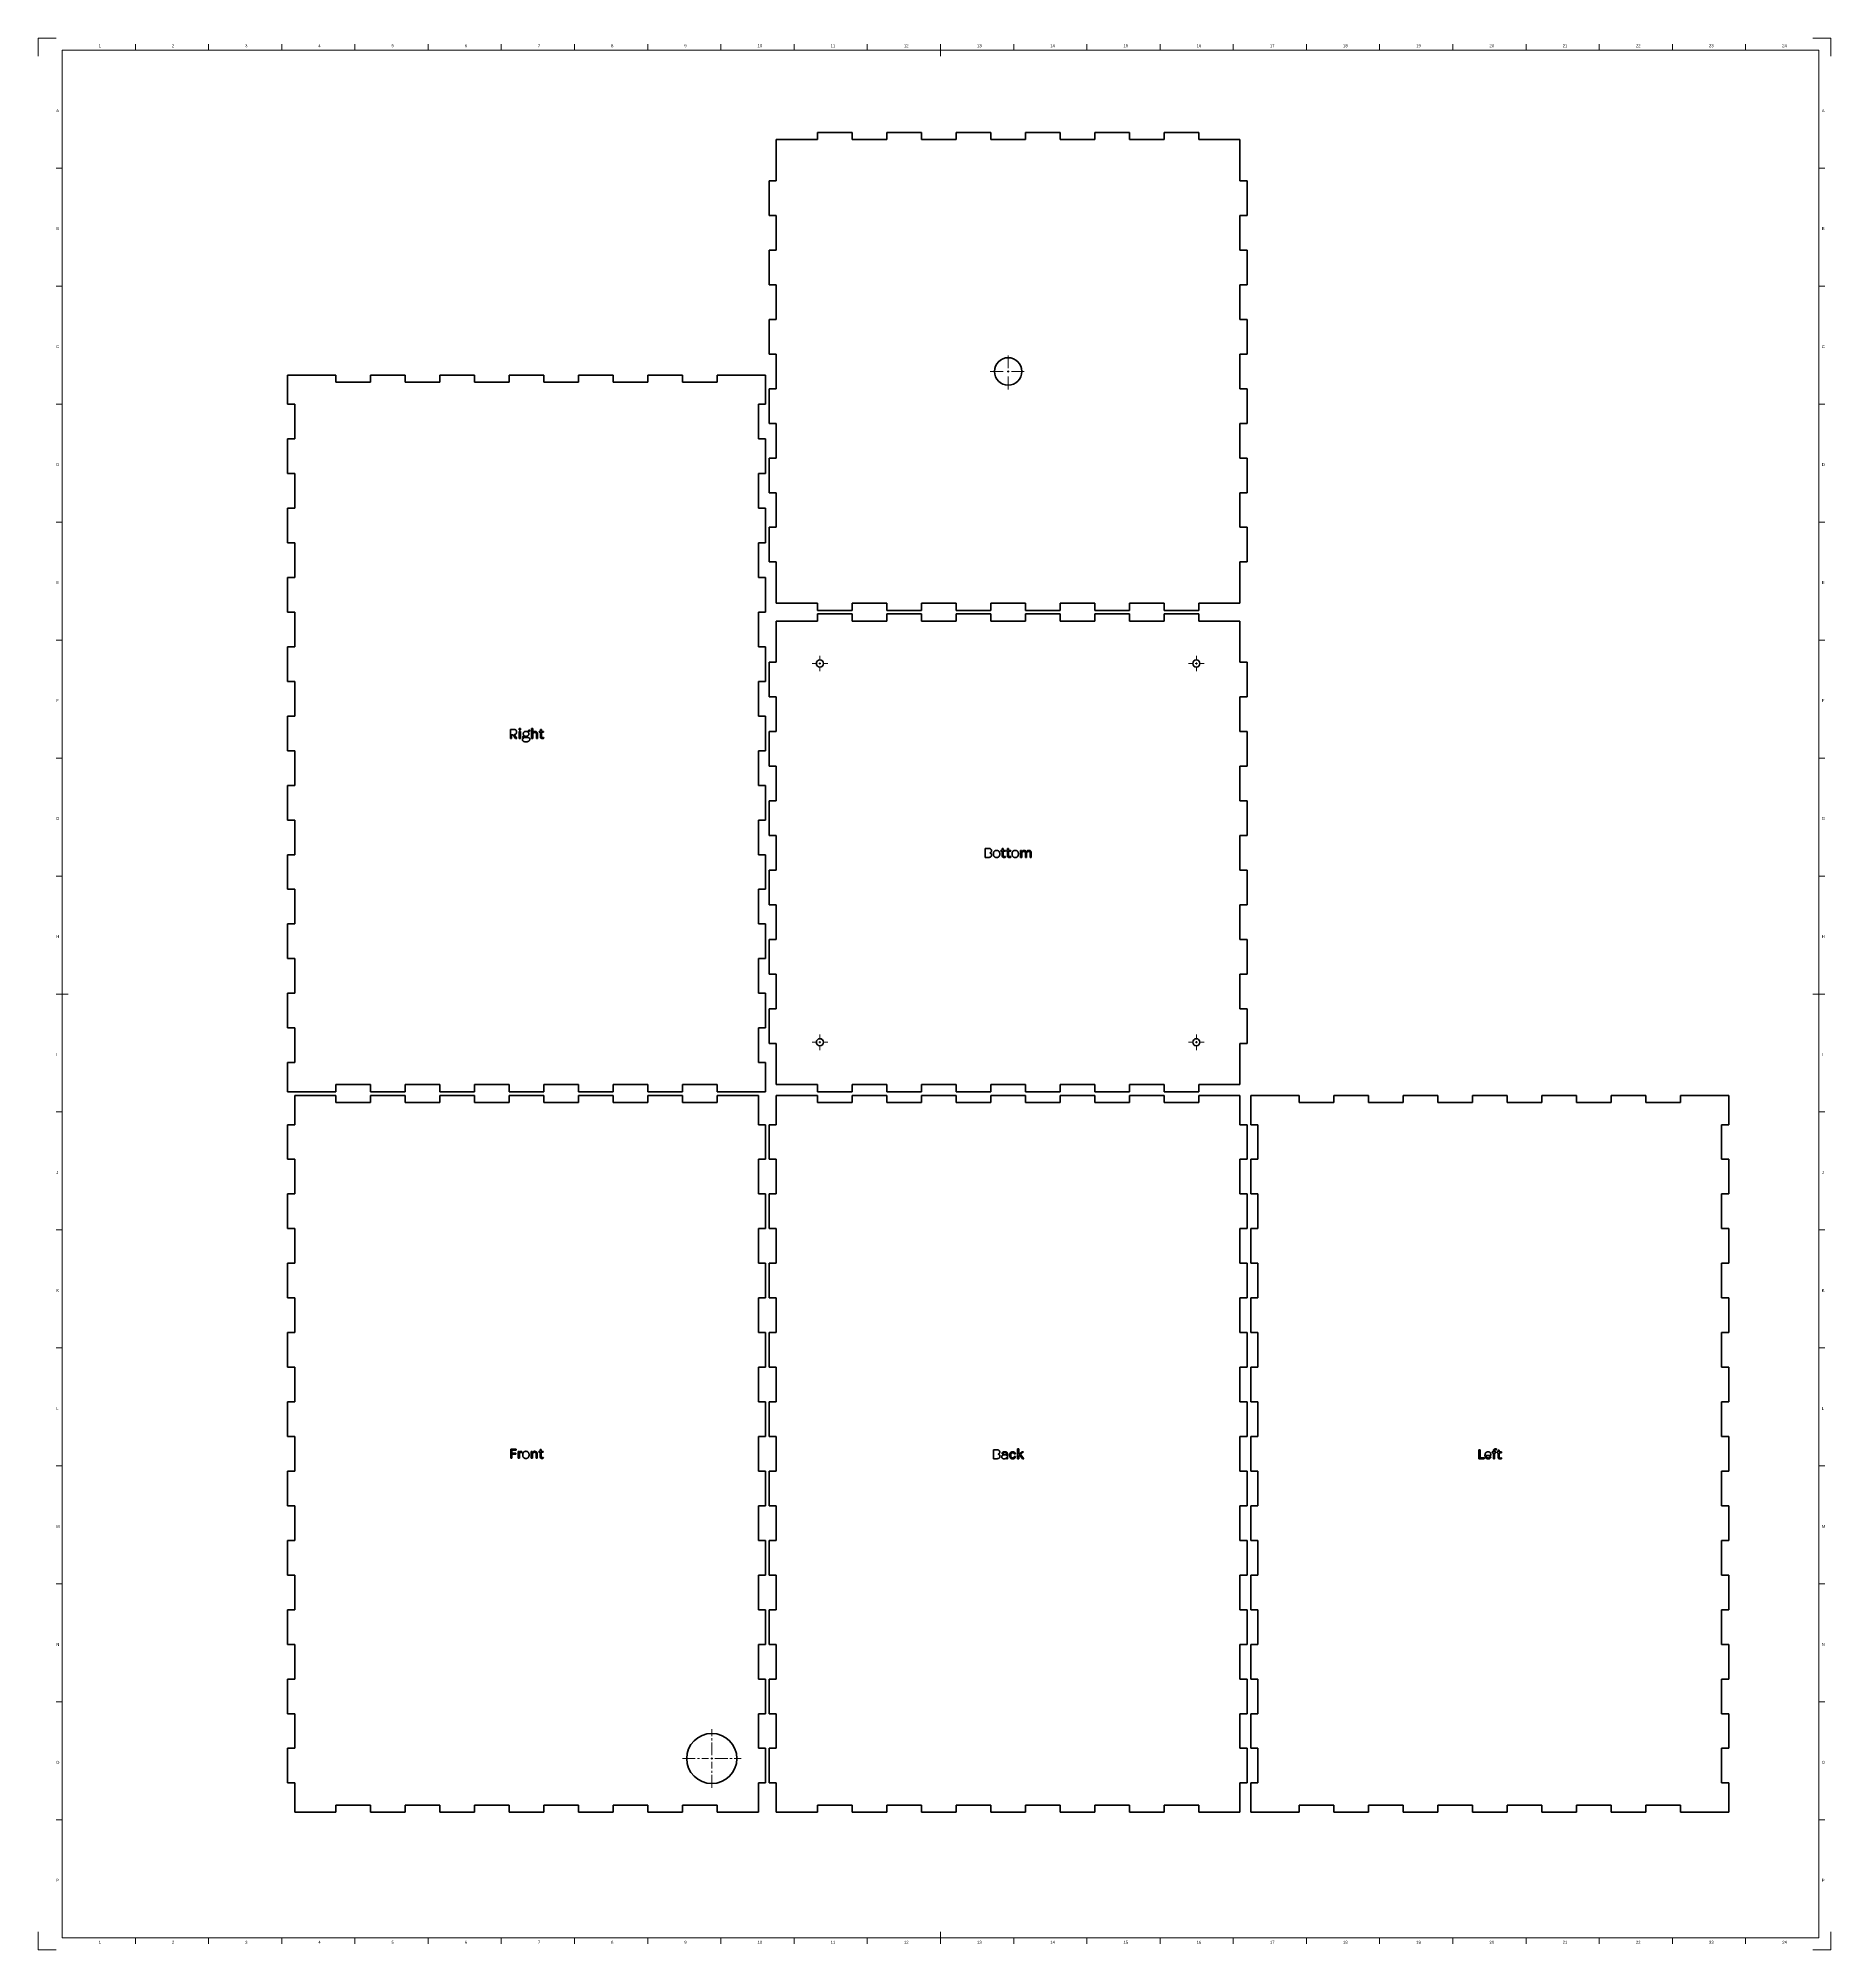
# Model space of a CAD drawing. Header units: millimetres. Extents: x 0 to 1500, y 0 to 1600.
import ezdxf

# ---------------------------------------------------------------- set-up
doc = ezdxf.new("R2010")
doc.units = ezdxf.units.MM
doc.header["$LTSCALE"] = 0.75
doc.linetypes.add('CENTER2', pattern=[28.575, 19.05, -3.175, 3.175, -3.175])
for name, color, linetype, lineweight in [('BORDER', 7, 'Continuous', 18), ('Smart Centers', 7, 'CENTER2', 18), ('Visible', 7, 'Continuous', 35)]:
    doc.layers.add(name, color=color, linetype=linetype, lineweight=lineweight)
doc.styles.get("Standard").update_dxf_attribs({"font": 'arial.ttf'})

# ---------------------------------------------------------------- blocks, each defined once
blk = doc.blocks.new('Custom1500.000000x1600.000000x24x16')
for p, q in [((0, 1600), (0, 1585)), ((0, 1600), (15, 1600)), ((1500, 1600), (1485, 1600)), ((1500, 1600), (1500, 1585)), ((20, 10), (20, 1590)), ((20, 1590), (1490, 1590)), ((81.25, 1590), (81.25, 1595)), ((142.5, 1590), (142.5, 1595)), ((203.75, 1590), (203.75, 1595)), ((265, 1590), (265, 1595)), ((326.25, 1590), (326.25, 1595)), ((387.5, 1590), (387.5, 1595)), ((448.75, 1590), (448.75, 1595)), ((510, 1590), (510, 1595)), ((571.25, 1590), (571.25, 1595)), ((632.5, 1590), (632.5, 1595)), ((693.75, 1590), (693.75, 1595)), ((755, 1585), (755, 1595)), ((816.25, 1590), (816.25, 1595)), ((877.5, 1590), (877.5, 1595)), ((938.75, 1590), (938.75, 1595)), ((1000, 1590), (1000, 1595)), ((1061.25, 1590), (1061.25, 1595)), ((1122.5, 1590), (1122.5, 1595)), ((1183.75, 1590), (1183.75, 1595)), ((1245, 1590), (1245, 1595)), ((1306.25, 1590), (1306.25, 1595)), ((1367.5, 1590), (1367.5, 1595)), ((1428.75, 1590), (1428.75, 1595)), ((1490, 1590), (1490, 10)), ((20, 1491.25), (15, 1491.25)), ((1490, 1491.25), (1495, 1491.25)), ((20, 1392.5), (15, 1392.5)), ((1490, 1392.5), (1495, 1392.5)), ((20, 1293.75), (15, 1293.75)), ((1490, 1293.75), (1495, 1293.75)), ((20, 1195), (15, 1195)), ((1490, 1195), (1495, 1195)), ((20, 1096.25), (15, 1096.25)), ((1490, 1096.25), (1495, 1096.25)), ((20, 997.5), (15, 997.5)), ((1490, 997.5), (1495, 997.5)), ((20, 898.75), (15, 898.75)), ((1490, 898.75), (1495, 898.75)), ((25, 800), (15, 800)), ((1485, 800), (1495, 800)), ((20, 701.25), (15, 701.25)), ((1490, 701.25), (1495, 701.25)), ((20, 602.5), (15, 602.5)), ((1490, 602.5), (1495, 602.5)), ((20, 503.75), (15, 503.75)), ((1490, 503.75), (1495, 503.75)), ((20, 405), (15, 405)), ((1490, 405), (1495, 405)), ((20, 306.25), (15, 306.25)), ((1490, 306.25), (1495, 306.25)), ((20, 207.5), (15, 207.5)), ((1490, 207.5), (1495, 207.5)), ((20, 108.75), (15, 108.75)), ((1490, 108.75), (1495, 108.75)), ((0, 0), (0, 15)), ((0, 0), (15, 0)), ((1490, 10), (20, 10)), ((81.25, 10), (81.25, 5)), ((142.5, 10), (142.5, 5)), ((203.75, 10), (203.75, 5)), ((265, 10), (265, 5)), ((326.25, 10), (326.25, 5)), ((387.5, 10), (387.5, 5)), ((448.75, 10), (448.75, 5)), ((510, 10), (510, 5)), ((571.25, 10), (571.25, 5)), ((632.5, 10), (632.5, 5)), ((693.75, 10), (693.75, 5)), ((755, 15), (755, 5)), ((816.25, 10), (816.25, 5)), ((877.5, 10), (877.5, 5)), ((938.75, 10), (938.75, 5)), ((1000, 10), (1000, 5)), ((1061.25, 10), (1061.25, 5)), ((1122.5, 10), (1122.5, 5)), ((1183.75, 10), (1183.75, 5)), ((1245, 10), (1245, 5)), ((1306.25, 10), (1306.25, 5)), ((1367.5, 10), (1367.5, 5)), ((1428.75, 10), (1428.75, 5)), ((1500, 0), (1485, 0)), ((1500, 0), (1500, 15))]:
    blk.add_line(p, q)
at = {"char_height": 2.5, "attachment_point": 1}
for s, insert in [('1', (50.625, 1595)), ('2', (111.875, 1595)), ('3', (173.125, 1595)), ('4', (234.375, 1595)), ('5', (295.625, 1595)), ('6', (356.875, 1595)), ('7', (418.125, 1595)), ('8', (479.375, 1595)), ('9', (540.625, 1595)), ('10', (601.875, 1595)), ('11', (663.125, 1595)), ('12', (724.375, 1595)), ('13', (785.625, 1595)), ('14', (846.875, 1595)), ('15', (908.125, 1595)), ('16', (969.375, 1595)), ('17', (1030.625, 1595)), ('18', (1091.875, 1595)), ('19', (1153.125, 1595)), ('20', (1214.375, 1595)), ('21', (1275.625, 1595)), ('22', (1336.875, 1595)), ('23', (1398.125, 1595)), ('24', (1459.375, 1595)), ('A', (15, 1540.625)), ('A', (1492.5, 1540.625)), ('B', (15, 1441.875)), ('B', (1492.5, 1441.875)), ('C', (15, 1343.125)), ('C', (1492.5, 1343.125)), ('D', (15, 1244.375)), ('D', (1492.5, 1244.375)), ('E', (15, 1145.625)), ('E', (1492.5, 1145.625)), ('F', (15, 1046.875)), ('F', (1492.5, 1046.875)), ('G', (15, 948.125)), ('G', (1492.5, 948.125)), ('H', (15, 849.375)), ('H', (1492.5, 849.375)), ('I', (15, 750.625)), ('I', (1492.5, 750.625)), ('J', (15, 651.875)), ('J', (1492.5, 651.875)), ('K', (15, 553.125)), ('K', (1492.5, 553.125)), ('L', (15, 454.375)), ('L', (1492.5, 454.375)), ('M', (15, 355.625)), ('M', (1492.5, 355.625)), ('N', (15, 256.875)), ('N', (1492.5, 256.875)), ('O', (15, 158.125)), ('O', (1492.5, 158.125)), ('P', (15, 59.375)), ('P', (1492.5, 59.375)), ('1', (50.625, 7.5)), ('2', (111.875, 7.5)), ('3', (173.125, 7.5)), ('4', (234.375, 7.5)), ('5', (295.625, 7.5)), ('6', (356.875, 7.5)), ('7', (418.125, 7.5)), ('8', (479.375, 7.5)), ('9', (540.625, 7.5)), ('10', (601.875, 7.5)), ('11', (663.125, 7.5)), ('12', (724.375, 7.5)), ('13', (785.625, 7.5)), ('14', (846.875, 7.5)), ('15', (908.125, 7.5)), ('16', (969.375, 7.5)), ('17', (1030.625, 7.5)), ('18', (1091.875, 7.5)), ('19', (1153.125, 7.5)), ('20', (1214.375, 7.5)), ('21', (1275.625, 7.5)), ('22', (1336.875, 7.5)), ('23', (1398.125, 7.5)), ('24', (1459.375, 7.5))]:
    blk.add_mtext(s, dxfattribs=dict(at, insert=insert))
blk = doc.blocks.new('*U3')
at = {"layer": 'Smart Centers', "color": 0, "ltscale": 0.75, "transparency": 16777216}
for p, q in [((0, 2.678906), (0, 24.5)), ((-24.5, 0), (-2.678906, 0)), ((2.678906, 0), (24.5, 0)), ((0, -24.5), (0, -2.678906))]:
    blk.add_line(p, q, dxfattribs=at)
at = {"layer": 'Smart Centers', "color": 0, "linetype": 'Continuous', "ltscale": 0.75, "transparency": 16777216}
for p, q in [((-0.892969, 0), (0.892969, 0)), ((0, -0.892969), (0, 0.892969))]:
    blk.add_line(p, q, dxfattribs=at)
blk = doc.blocks.new('*U4')
at = {"layer": 'Smart Centers', "color": 0, "ltscale": 0.75, "transparency": 16777216}
for p, q in [((-15, 0), (-2.678906, 0)), ((0, 2.678906), (0, 15)), ((2.678906, 0), (15, 0)), ((0, -15), (0, -2.678906))]:
    blk.add_line(p, q, dxfattribs=at)
at = {"layer": 'Smart Centers', "color": 0, "linetype": 'Continuous', "ltscale": 0.75, "transparency": 16777216}
for p, q in [((-0.892969, 0), (0.892969, 0)), ((0, -0.892969), (0, 0.892969))]:
    blk.add_line(p, q, dxfattribs=at)
blk = doc.blocks.new('*U5')
at = {"layer": 'Smart Centers', "color": 0, "ltscale": 0.75, "transparency": 16777216}
for p, q in [((-6.5, 0), (-2.678906, 0)), ((0, 2.678906), (0, 6.5)), ((2.678906, 0), (6.5, 0)), ((0, -6.5), (0, -2.678906))]:
    blk.add_line(p, q, dxfattribs=at)
at = {"layer": 'Smart Centers', "color": 0, "linetype": 'Continuous', "ltscale": 0.75, "transparency": 16777216}
for p, q in [((-0.892969, 0), (0.892969, 0)), ((0, -0.892969), (0, 0.892969))]:
    blk.add_line(p, q, dxfattribs=at)
blk = doc.blocks.new('*U6')
at = {"layer": 'Smart Centers', "color": 0, "ltscale": 0.75, "transparency": 16777216}
for p, q in [((-6.5, 0), (-2.678906, 0)), ((0, 2.678906), (0, 6.5)), ((2.678906, 0), (6.5, 0)), ((0, -6.5), (0, -2.678906))]:
    blk.add_line(p, q, dxfattribs=at)
at = {"layer": 'Smart Centers', "color": 0, "linetype": 'Continuous', "ltscale": 0.75, "transparency": 16777216}
for p, q in [((-0.892969, 0), (0.892969, 0)), ((0, -0.892969), (0, 0.892969))]:
    blk.add_line(p, q, dxfattribs=at)
blk = doc.blocks.new('*U7')
at = {"layer": 'Smart Centers', "color": 0, "ltscale": 0.75, "transparency": 16777216}
for p, q in [((-6.5, 0), (-2.678906, 0)), ((0, 2.678906), (0, 6.5)), ((2.678906, 0), (6.5, 0)), ((0, -6.5), (0, -2.678906))]:
    blk.add_line(p, q, dxfattribs=at)
at = {"layer": 'Smart Centers', "color": 0, "linetype": 'Continuous', "ltscale": 0.75, "transparency": 16777216}
for p, q in [((-0.892969, 0), (0.892969, 0)), ((0, -0.892969), (0, 0.892969))]:
    blk.add_line(p, q, dxfattribs=at)
blk = doc.blocks.new('*U8')
at = {"layer": 'Smart Centers', "color": 0, "ltscale": 0.75, "transparency": 16777216}
for p, q in [((-6.5, 0), (-2.678906, 0)), ((0, 2.678906), (0, 6.5)), ((2.678906, 0), (6.5, 0)), ((0, -6.5), (0, -2.678906))]:
    blk.add_line(p, q, dxfattribs=at)
at = {"layer": 'Smart Centers', "color": 0, "linetype": 'Continuous', "ltscale": 0.75, "transparency": 16777216}
for p, q in [((-0.892969, 0), (0.892969, 0)), ((0, -0.892969), (0, 0.892969))]:
    blk.add_line(p, q, dxfattribs=at)

msp = doc.modelspace()

# ---------------------------------------------------------------- linework, layer by layer
at = {"layer": 'Visible'}
for p, q in [((652.122471, 1521.112944), (652.122471, 1515.112944)), ((681.122471, 1521.112944), (652.122471, 1521.112944)), ((681.122471, 1515.112944), (681.122471, 1521.112944)), ((710.122471, 1521.112944), (710.122471, 1515.112944)), ((739.122471, 1521.112944), (710.122471, 1521.112944)), ((739.122471, 1515.112944), (739.122471, 1521.112944)), ((768.122471, 1521.112944), (768.122471, 1515.112944)), ((797.122471, 1521.112944), (768.122471, 1521.112944)), ((797.122471, 1515.112944), (797.122471, 1521.112944)), ((826.122471, 1521.112944), (826.122471, 1515.112944)), ((855.122471, 1521.112944), (826.122471, 1521.112944)), ((855.122471, 1515.112944), (855.122471, 1521.112944)), ((884.122471, 1521.112944), (884.122471, 1515.112944)), ((913.122471, 1521.112944), (884.122471, 1521.112944)), ((913.122471, 1515.112944), (913.122471, 1521.112944)), ((942.122471, 1521.112944), (942.122471, 1515.112944)), ((971.122471, 1521.112944), (942.122471, 1521.112944)), ((971.122471, 1515.112944), (971.122471, 1521.112944)), ((617.622471, 1515.112944), (617.622471, 1480.612944)), ((652.122471, 1515.112944), (617.622471, 1515.112944)), ((710.122471, 1515.112944), (681.122471, 1515.112944)), ((768.122471, 1515.112944), (739.122471, 1515.112944)), ((826.122471, 1515.112944), (797.122471, 1515.112944)), ((884.122471, 1515.112944), (855.122471, 1515.112944)), ((942.122471, 1515.112944), (913.122471, 1515.112944)), ((1005.622471, 1515.112944), (971.122471, 1515.112944)), ((1005.622471, 1480.612944), (1005.622471, 1515.112944)), ((611.622471, 1480.612944), (611.622471, 1451.612944)), ((617.622471, 1480.612944), (611.622471, 1480.612944)), ((1011.622471, 1480.612944), (1005.622471, 1480.612944)), ((1011.622471, 1451.612944), (1011.622471, 1480.612944)), ((611.622471, 1451.612944), (617.622471, 1451.612944)), ((617.622471, 1451.612944), (617.622471, 1422.612944)), ((1005.622471, 1451.612944), (1011.622471, 1451.612944)), ((1005.622471, 1422.612944), (1005.622471, 1451.612944)), ((611.622471, 1422.612944), (611.622471, 1393.612944)), ((617.622471, 1422.612944), (611.622471, 1422.612944)), ((1011.622471, 1422.612944), (1005.622471, 1422.612944)), ((1011.622471, 1393.612944), (1011.622471, 1422.612944)), ((611.622471, 1393.612944), (617.622471, 1393.612944)), ((617.622471, 1393.612944), (617.622471, 1364.612944)), ((1005.622471, 1393.612944), (1011.622471, 1393.612944)), ((1005.622471, 1364.612944), (1005.622471, 1393.612944)), ((611.622471, 1364.612944), (611.622471, 1335.612944)), ((617.622471, 1364.612944), (611.622471, 1364.612944)), ((1011.622471, 1364.612944), (1005.622471, 1364.612944)), ((1011.622471, 1335.612944), (1011.622471, 1364.612944)), ((611.622471, 1335.612944), (617.622471, 1335.612944)), ((617.622471, 1335.612944), (617.622471, 1306.612944)), ((1005.622471, 1335.612944), (1011.622471, 1335.612944)), ((1005.622471, 1306.612944), (1005.622471, 1335.612944)), ((208.622471, 1318.112944), (208.622471, 1293.612944)), ((249.122471, 1318.112944), (208.622471, 1318.112944)), ((249.122471, 1312.112944), (249.122471, 1318.112944)), ((278.122471, 1312.112944), (249.122471, 1312.112944)), ((278.122471, 1318.112944), (278.122471, 1312.112944)), ((307.122471, 1318.112944), (278.122471, 1318.112944)), ((307.122471, 1312.112944), (307.122471, 1318.112944)), ((336.122471, 1312.112944), (307.122471, 1312.112944)), ((336.122471, 1318.112944), (336.122471, 1312.112944)), ((365.122471, 1318.112944), (336.122471, 1318.112944)), ((365.122471, 1312.112944), (365.122471, 1318.112944)), ((394.122471, 1312.112944), (365.122471, 1312.112944)), ((394.122471, 1318.112944), (394.122471, 1312.112944)), ((423.122471, 1318.112944), (394.122471, 1318.112944)), ((423.122471, 1312.112944), (423.122471, 1318.112944)), ((452.122471, 1312.112944), (423.122471, 1312.112944)), ((452.122471, 1318.112944), (452.122471, 1312.112944)), ((481.122471, 1318.112944), (452.122471, 1318.112944)), ((481.122471, 1312.112944), (481.122471, 1318.112944)), ((510.122471, 1312.112944), (481.122471, 1312.112944)), ((510.122471, 1318.112944), (510.122471, 1312.112944)), ((539.122471, 1318.112944), (510.122471, 1318.112944)), ((539.122471, 1312.112944), (539.122471, 1318.112944)), ((568.122471, 1312.112944), (539.122471, 1312.112944)), ((568.122471, 1318.112944), (568.122471, 1312.112944)), ((608.622471, 1318.112944), (568.122471, 1318.112944)), ((608.622471, 1293.612944), (608.622471, 1318.112944)), ((611.622471, 1306.612944), (611.622471, 1277.612944)), ((617.622471, 1306.612944), (611.622471, 1306.612944)), ((1011.622471, 1306.612944), (1005.622471, 1306.612944)), ((1011.622471, 1277.612944), (1011.622471, 1306.612944)), ((208.622471, 1293.612944), (214.622471, 1293.612944)), ((214.622471, 1293.612944), (214.622471, 1264.612944)), ((602.622471, 1293.612944), (608.622471, 1293.612944)), ((602.622471, 1264.612944), (602.622471, 1293.612944)), ((208.622471, 1264.612944), (208.622471, 1235.612944)), ((214.622471, 1264.612944), (208.622471, 1264.612944)), ((608.622471, 1264.612944), (602.622471, 1264.612944)), ((608.622471, 1235.612944), (608.622471, 1264.612944)), ((611.622471, 1277.612944), (617.622471, 1277.612944)), ((617.622471, 1277.612944), (617.622471, 1248.612944)), ((1005.622471, 1277.612944), (1011.622471, 1277.612944)), ((1005.622471, 1248.612944), (1005.622471, 1277.612944)), ((611.622471, 1248.612944), (611.622471, 1219.612944)), ((617.622471, 1248.612944), (611.622471, 1248.612944)), ((1011.622471, 1248.612944), (1005.622471, 1248.612944)), ((1011.622471, 1219.612944), (1011.622471, 1248.612944)), ((208.622471, 1235.612944), (214.622471, 1235.612944)), ((214.622471, 1235.612944), (214.622471, 1206.612944)), ((602.622471, 1235.612944), (608.622471, 1235.612944)), ((602.622471, 1206.612944), (602.622471, 1235.612944)), ((611.622471, 1219.612944), (617.622471, 1219.612944)), ((617.622471, 1219.612944), (617.622471, 1190.612944)), ((1005.622471, 1219.612944), (1011.622471, 1219.612944)), ((1005.622471, 1190.612944), (1005.622471, 1219.612944)), ((208.622471, 1206.612944), (208.622471, 1177.612944)), ((214.622471, 1206.612944), (208.622471, 1206.612944)), ((608.622471, 1206.612944), (602.622471, 1206.612944)), ((608.622471, 1177.612944), (608.622471, 1206.612944)), ((611.622471, 1190.612944), (611.622471, 1161.612944)), ((617.622471, 1190.612944), (611.622471, 1190.612944)), ((1011.622471, 1190.612944), (1005.622471, 1190.612944)), ((1011.622471, 1161.612944), (1011.622471, 1190.612944)), ((208.622471, 1177.612944), (214.622471, 1177.612944)), ((214.622471, 1177.612944), (214.622471, 1148.612944)), ((602.622471, 1177.612944), (608.622471, 1177.612944)), ((602.622471, 1148.612944), (602.622471, 1177.612944)), ((611.622471, 1161.612944), (617.622471, 1161.612944)), ((617.622471, 1161.612944), (617.622471, 1127.112944)), ((1005.622471, 1161.612944), (1011.622471, 1161.612944)), ((1005.622471, 1127.112944), (1005.622471, 1161.612944)), ((208.622471, 1148.612944), (208.622471, 1119.612944)), ((214.622471, 1148.612944), (208.622471, 1148.612944)), ((608.622471, 1148.612944), (602.622471, 1148.612944)), ((608.622471, 1119.612944), (608.622471, 1148.612944)), ((617.622471, 1127.112944), (652.122471, 1127.112944)), ((652.122471, 1127.112944), (652.122471, 1121.112944)), ((652.122471, 1121.112944), (681.122471, 1121.112944)), ((681.122471, 1127.112944), (710.122471, 1127.112944)), ((681.122471, 1121.112944), (681.122471, 1127.112944)), ((710.122471, 1127.112944), (710.122471, 1121.112944)), ((710.122471, 1121.112944), (739.122471, 1121.112944)), ((739.122471, 1127.112944), (768.122471, 1127.112944)), ((739.122471, 1121.112944), (739.122471, 1127.112944)), ((768.122471, 1127.112944), (768.122471, 1121.112944)), ((768.122471, 1121.112944), (797.122471, 1121.112944)), ((797.122471, 1127.112944), (826.122471, 1127.112944)), ((797.122471, 1121.112944), (797.122471, 1127.112944)), ((826.122471, 1127.112944), (826.122471, 1121.112944)), ((826.122471, 1121.112944), (855.122471, 1121.112944)), ((855.122471, 1127.112944), (884.122471, 1127.112944)), ((855.122471, 1121.112944), (855.122471, 1127.112944)), ((884.122471, 1127.112944), (884.122471, 1121.112944)), ((884.122471, 1121.112944), (913.122471, 1121.112944)), ((913.122471, 1127.112944), (942.122471, 1127.112944)), ((913.122471, 1121.112944), (913.122471, 1127.112944)), ((942.122471, 1127.112944), (942.122471, 1121.112944)), ((942.122471, 1121.112944), (971.122471, 1121.112944)), ((971.122471, 1127.112944), (1005.622471, 1127.112944)), ((971.122471, 1121.112944), (971.122471, 1127.112944)), ((208.622471, 1119.612944), (214.622471, 1119.612944)), ((214.622471, 1119.612944), (214.622471, 1090.612944)), ((602.622471, 1119.612944), (608.622471, 1119.612944)), ((602.622471, 1090.612944), (602.622471, 1119.612944)), ((617.622471, 1112.112944), (617.622471, 1077.612944)), ((652.122471, 1112.112944), (617.622471, 1112.112944)), ((652.122471, 1118.112944), (652.122471, 1112.112944)), ((681.122471, 1118.112944), (652.122471, 1118.112944)), ((681.122471, 1112.112944), (681.122471, 1118.112944)), ((710.122471, 1112.112944), (681.122471, 1112.112944)), ((710.122471, 1118.112944), (710.122471, 1112.112944)), ((739.122471, 1118.112944), (710.122471, 1118.112944)), ((739.122471, 1112.112944), (739.122471, 1118.112944)), ((768.122471, 1112.112944), (739.122471, 1112.112944)), ((768.122471, 1118.112944), (768.122471, 1112.112944)), ((797.122471, 1118.112944), (768.122471, 1118.112944)), ((797.122471, 1112.112944), (797.122471, 1118.112944)), ((826.122471, 1112.112944), (797.122471, 1112.112944)), ((826.122471, 1118.112944), (826.122471, 1112.112944)), ((855.122471, 1118.112944), (826.122471, 1118.112944)), ((855.122471, 1112.112944), (855.122471, 1118.112944)), ((884.122471, 1112.112944), (855.122471, 1112.112944)), ((884.122471, 1118.112944), (884.122471, 1112.112944)), ((913.122471, 1118.112944), (884.122471, 1118.112944)), ((913.122471, 1112.112944), (913.122471, 1118.112944)), ((942.122471, 1112.112944), (913.122471, 1112.112944)), ((942.122471, 1118.112944), (942.122471, 1112.112944)), ((971.122471, 1118.112944), (942.122471, 1118.112944)), ((971.122471, 1112.112944), (971.122471, 1118.112944)), ((1005.622471, 1112.112944), (971.122471, 1112.112944)), ((1005.622471, 1077.612944), (1005.622471, 1112.112944)), ((208.622471, 1090.612944), (208.622471, 1061.612944)), ((214.622471, 1090.612944), (208.622471, 1090.612944)), ((608.622471, 1090.612944), (602.622471, 1090.612944)), ((608.622471, 1061.612944), (608.622471, 1090.612944)), ((611.622471, 1077.612944), (611.622471, 1048.612944)), ((617.622471, 1077.612944), (611.622471, 1077.612944)), ((1011.622471, 1077.612944), (1005.622471, 1077.612944)), ((1011.622471, 1048.612944), (1011.622471, 1077.612944)), ((208.622471, 1061.612944), (214.622471, 1061.612944)), ((214.622471, 1061.612944), (214.622471, 1032.612944)), ((602.622471, 1061.612944), (608.622471, 1061.612944)), ((602.622471, 1032.612944), (602.622471, 1061.612944)), ((611.622471, 1048.612944), (617.622471, 1048.612944)), ((617.622471, 1048.612944), (617.622471, 1019.612944)), ((1005.622471, 1048.612944), (1011.622471, 1048.612944)), ((1005.622471, 1019.612944), (1005.622471, 1048.612944)), ((208.622471, 1032.612944), (208.622471, 1003.612944)), ((214.622471, 1032.612944), (208.622471, 1032.612944)), ((608.622471, 1032.612944), (602.622471, 1032.612944)), ((608.622471, 1003.612944), (608.622471, 1032.612944)), ((395.107471, 1021.514944), (397.735471, 1021.514944)), ((395.107471, 1013.978944), (395.107471, 1021.514944)), ((396.043471, 1013.978944), (395.107471, 1013.978944)), ((396.043471, 1017.062944), (396.043471, 1013.978944)), ((397.383681, 1017.062944), (396.043471, 1017.062944)), ((399.331471, 1013.978944), (397.383681, 1017.062944)), ((397.735471, 1021.514944), (397.987471, 1021.508944)), ((397.987471, 1021.508944), (398.226471, 1021.489944)), ((398.226471, 1021.489944), (398.453471, 1021.459944)), ((398.453471, 1017.117944), (398.390448, 1017.109615)), ((398.390448, 1017.109615), (400.543471, 1013.978944)), ((398.453471, 1021.459944), (398.667471, 1021.416944)), ((398.667471, 1017.160944), (398.453471, 1017.117944)), ((398.667471, 1021.416944), (398.868471, 1021.360944)), ((398.868471, 1017.216944), (398.667471, 1017.160944)), ((398.868471, 1021.360944), (399.057471, 1021.293944)), ((399.057471, 1017.283944), (398.868471, 1017.216944)), ((399.057471, 1021.293944), (399.234471, 1021.213944)), ((399.234471, 1017.363944), (399.057471, 1017.283944)), ((399.234471, 1021.213944), (399.398471, 1021.120944)), ((399.398471, 1017.456944), (399.234471, 1017.363944)), ((400.543471, 1013.978944), (399.331471, 1013.978944)), ((399.398471, 1021.120944), (399.549471, 1021.016944)), ((399.549471, 1017.560944), (399.398471, 1017.456944)), ((399.549471, 1021.016944), (399.688471, 1020.899944)), ((399.688471, 1017.677944), (399.549471, 1017.560944)), ((399.688471, 1020.899944), (399.814471, 1020.772944)), ((399.814471, 1017.804944), (399.688471, 1017.677944)), ((399.814471, 1020.772944), (399.927471, 1020.638944)), ((399.927471, 1017.938944), (399.814471, 1017.804944)), ((399.927471, 1020.638944), (400.026471, 1020.495944)), ((400.026471, 1018.080944), (399.927471, 1017.938944)), ((400.026471, 1020.495944), (400.112471, 1020.345944)), ((400.112471, 1018.229944), (400.026471, 1018.080944)), ((400.112471, 1020.345944), (400.185471, 1020.187944)), ((400.185471, 1018.386944), (400.112471, 1018.229944)), ((400.185471, 1020.187944), (400.245471, 1020.022944)), ((400.245471, 1018.550944), (400.185471, 1018.386944)), ((400.245471, 1020.022944), (400.291471, 1019.848944)), ((400.291471, 1018.722944), (400.245471, 1018.550944)), ((400.291471, 1019.848944), (400.324471, 1019.667944)), ((400.324471, 1018.901944), (400.291471, 1018.722944)), ((400.324471, 1019.667944), (400.344471, 1019.479944)), ((400.344471, 1019.088944), (400.324471, 1018.901944)), ((400.344471, 1019.479944), (400.351471, 1019.282944)), ((400.351471, 1019.282944), (400.344471, 1019.088944)), ((402.361471, 1021.670944), (402.363471, 1021.722944)), ((402.363471, 1021.617944), (402.361471, 1021.670944)), ((402.363471, 1021.722944), (402.368471, 1021.771944)), ((402.368471, 1021.566944), (402.363471, 1021.617944)), ((402.368471, 1021.771944), (402.376471, 1021.819944)), ((402.376471, 1021.517944), (402.368471, 1021.566944)), ((402.376471, 1021.819944), (402.388471, 1021.864944)), ((402.388471, 1021.471944), (402.376471, 1021.517944)), ((402.388471, 1021.864944), (402.403471, 1021.907944)), ((402.403471, 1021.426944), (402.388471, 1021.471944)), ((402.403471, 1021.907944), (402.421471, 1021.948944)), ((402.421471, 1021.384944), (402.403471, 1021.426944)), ((402.421471, 1021.948944), (402.443471, 1021.987944)), ((402.443471, 1021.343944), (402.421471, 1021.384944)), ((402.443471, 1021.987944), (402.469471, 1022.023944)), ((402.469471, 1021.305944), (402.443471, 1021.343944)), ((402.469471, 1022.023944), (402.497471, 1022.058944)), ((402.497471, 1021.269944), (402.469471, 1021.305944)), ((402.497471, 1022.058944), (402.529471, 1022.090944)), ((402.529471, 1021.235944), (402.497471, 1021.269944)), ((402.517471, 1019.726944), (403.453471, 1019.726944)), ((402.517471, 1013.978944), (402.517471, 1019.726944)), ((403.453471, 1013.978944), (402.517471, 1013.978944)), ((402.529471, 1022.090944), (402.564471, 1022.120944)), ((402.564471, 1021.204944), (402.529471, 1021.235944)), ((402.564471, 1022.120944), (402.601471, 1022.146944)), ((402.601471, 1021.176944), (402.564471, 1021.204944)), ((402.601471, 1022.146944), (402.641471, 1022.170944)), ((402.641471, 1021.151944), (402.601471, 1021.176944)), ((402.641471, 1022.170944), (402.683471, 1022.190944)), ((402.683471, 1021.129944), (402.641471, 1021.151944)), ((402.683471, 1022.190944), (402.727471, 1022.207944)), ((402.727471, 1021.111944), (402.683471, 1021.129944)), ((402.727471, 1022.207944), (402.774471, 1022.221944)), ((402.774471, 1021.096944), (402.727471, 1021.111944)), ((402.774471, 1022.221944), (402.823471, 1022.232944)), ((402.823471, 1021.085944), (402.774471, 1021.096944)), ((402.823471, 1022.232944), (402.875471, 1022.240944)), ((402.875471, 1021.077944), (402.823471, 1021.085944)), ((402.875471, 1022.240944), (402.929471, 1022.244944)), ((402.929471, 1021.072944), (402.875471, 1021.077944)), ((402.929471, 1022.244944), (402.985471, 1022.246944)), ((402.985471, 1021.070944), (402.929471, 1021.072944)), ((402.985471, 1022.246944), (403.041471, 1022.244944)), ((403.041471, 1021.072944), (402.985471, 1021.070944)), ((403.041471, 1022.244944), (403.095471, 1022.240944)), ((403.095471, 1021.077944), (403.041471, 1021.072944)), ((403.095471, 1022.240944), (403.147471, 1022.232944)), ((403.147471, 1021.085944), (403.095471, 1021.077944)), ((403.147471, 1022.232944), (403.196471, 1022.221944)), ((403.196471, 1021.096944), (403.147471, 1021.085944)), ((403.196471, 1022.221944), (403.243471, 1022.207944)), ((403.243471, 1021.111944), (403.196471, 1021.096944)), ((403.243471, 1022.207944), (403.287471, 1022.190944)), ((403.287471, 1021.129944), (403.243471, 1021.111944)), ((403.287471, 1022.190944), (403.329471, 1022.170944)), ((403.329471, 1021.151944), (403.287471, 1021.129944)), ((403.329471, 1022.170944), (403.369471, 1022.146944)), ((403.369471, 1021.176944), (403.329471, 1021.151944)), ((403.369471, 1022.146944), (403.406471, 1022.120944)), ((403.406471, 1021.204944), (403.369471, 1021.176944)), ((403.406471, 1022.120944), (403.441471, 1022.090944)), ((403.441471, 1021.235944), (403.406471, 1021.204944)), ((403.441471, 1022.090944), (403.473471, 1022.058944)), ((403.473471, 1021.269944), (403.441471, 1021.235944)), ((403.453471, 1019.726944), (403.453471, 1013.978944)), ((403.473471, 1022.058944), (403.501471, 1022.023944)), ((403.501471, 1021.305944), (403.473471, 1021.269944)), ((403.501471, 1022.023944), (403.527471, 1021.987944)), ((403.527471, 1021.343944), (403.501471, 1021.305944)), ((403.527471, 1021.987944), (403.549471, 1021.948944)), ((403.549471, 1021.384944), (403.527471, 1021.343944)), ((403.549471, 1021.948944), (403.567471, 1021.907944)), ((403.567471, 1021.426944), (403.549471, 1021.384944)), ((403.567471, 1021.907944), (403.582471, 1021.864944)), ((403.582471, 1021.471944), (403.567471, 1021.426944)), ((403.582471, 1021.864944), (403.594471, 1021.819944)), ((403.594471, 1021.517944), (403.582471, 1021.471944)), ((403.594471, 1021.819944), (403.602471, 1021.771944)), ((403.602471, 1021.566944), (403.594471, 1021.517944)), ((403.602471, 1021.771944), (403.607471, 1021.722944)), ((403.607471, 1021.617944), (403.602471, 1021.566944)), ((403.607471, 1021.722944), (403.609471, 1021.670944)), ((403.609471, 1021.670944), (403.607471, 1021.617944)), ((405.169471, 1012.862944), (405.174471, 1012.992944)), ((405.173471, 1012.762944), (405.169471, 1012.862944)), ((405.183471, 1012.664944), (405.173471, 1012.762944)), ((405.174471, 1012.992944), (405.189471, 1013.116944)), ((405.201471, 1012.567944), (405.183471, 1012.664944)), ((405.189471, 1013.116944), (405.213471, 1013.233944)), ((405.226471, 1012.473944), (405.201471, 1012.567944)), ((405.213471, 1013.233944), (405.247471, 1013.344944)), ((405.258471, 1012.380944), (405.226471, 1012.473944)), ((405.247471, 1013.344944), (405.291471, 1013.449944)), ((405.298471, 1012.289944), (405.258471, 1012.380944)), ((405.291471, 1013.449944), (405.345471, 1013.548944)), ((405.344471, 1012.199944), (405.298471, 1012.289944)), ((405.397471, 1012.111944), (405.344471, 1012.199944)), ((405.345471, 1013.548944), (405.409471, 1013.640944)), ((405.458471, 1012.025944), (405.397471, 1012.111944)), ((405.409471, 1013.640944), (405.482471, 1013.726944)), ((405.526471, 1011.941944), (405.458471, 1012.025944)), ((405.482471, 1013.726944), (405.565471, 1013.806944)), ((405.600471, 1011.859944), (405.526471, 1011.941944)), ((405.553471, 1015.178944), (405.555471, 1015.249944)), ((405.555471, 1015.110944), (405.553471, 1015.178944)), ((405.555471, 1015.249944), (405.561471, 1015.318944)), ((405.562471, 1015.043944), (405.555471, 1015.110944)), ((405.561471, 1015.318944), (405.571471, 1015.384944)), ((405.574471, 1014.978944), (405.562471, 1015.043944)), ((405.565471, 1013.806944), (405.658471, 1013.879944)), ((405.571471, 1015.384944), (405.586471, 1015.449944)), ((405.589471, 1014.913944), (405.574471, 1014.978944)), ((405.586471, 1015.449944), (405.604471, 1015.511944)), ((405.610471, 1014.849944), (405.589471, 1014.913944)), ((405.680471, 1011.781944), (405.600471, 1011.859944)), ((405.604471, 1015.511944), (405.626471, 1015.571944)), ((405.635471, 1014.787944), (405.610471, 1014.849944)), ((405.626471, 1015.571944), (405.653471, 1015.629944)), ((405.665471, 1014.726944), (405.635471, 1014.787944)), ((405.653471, 1015.629944), (405.684471, 1015.685944)), ((405.658471, 1013.879944), (405.759471, 1013.946944)), ((405.699471, 1014.665944), (405.665471, 1014.726944)), ((405.766471, 1011.706944), (405.680471, 1011.781944)), ((405.684471, 1015.685944), (405.718471, 1015.739944)), ((405.738471, 1014.606944), (405.699471, 1014.665944)), ((405.718471, 1015.739944), (405.757471, 1015.790944)), ((405.781471, 1014.548944), (405.738471, 1014.606944)), ((405.757471, 1015.790944), (405.799471, 1015.839944)), ((405.759471, 1013.946944), (405.865471, 1014.005944)), ((405.858471, 1011.634944), (405.766471, 1011.706944)), ((405.829471, 1014.492944), (405.781471, 1014.548944)), ((405.799471, 1015.839944), (405.844471, 1015.886944)), ((405.880471, 1014.437944), (405.829471, 1014.492944)), ((405.844471, 1015.886944), (405.890471, 1015.930944)), ((405.956471, 1011.566944), (405.858471, 1011.634944)), ((405.865471, 1014.005944), (405.977471, 1014.058944)), ((405.935471, 1014.385944), (405.880471, 1014.437944)), ((405.889471, 1017.758944), (405.892471, 1017.882944)), ((405.892471, 1017.635944), (405.889471, 1017.758944)), ((405.890471, 1015.930944), (405.940471, 1015.972944)), ((405.892471, 1017.882944), (405.901471, 1018.004944)), ((405.901471, 1017.514944), (405.892471, 1017.635944)), ((405.901471, 1018.004944), (405.917471, 1018.122944)), ((405.917471, 1017.397944), (405.901471, 1017.514944)), ((405.917471, 1018.122944), (405.938471, 1018.237944)), ((405.938471, 1017.283944), (405.917471, 1017.397944)), ((405.995471, 1014.335944), (405.935471, 1014.385944)), ((405.938471, 1018.237944), (405.966471, 1018.349944)), ((405.966471, 1017.171944), (405.938471, 1017.283944)), ((405.940471, 1015.972944), (405.992471, 1016.012944)), ((406.059471, 1011.501944), (405.956471, 1011.566944)), ((405.966471, 1018.349944), (406.000471, 1018.458944)), ((406.000471, 1017.063944), (405.966471, 1017.171944)), ((405.977471, 1014.058944), (406.095471, 1014.104944)), ((405.992471, 1016.012944), (406.046471, 1016.049944)), ((406.058471, 1014.288944), (405.995471, 1014.335944)), ((406.000471, 1018.458944), (406.040471, 1018.564944)), ((406.040471, 1016.958944), (406.000471, 1017.063944)), ((406.040471, 1018.564944), (406.087471, 1018.666944)), ((406.087471, 1016.856944), (406.040471, 1016.958944)), ((406.046471, 1016.049944), (406.103471, 1016.084944)), ((406.125471, 1014.242944), (406.058471, 1014.288944)), ((406.168471, 1011.440944), (406.059471, 1011.501944)), ((406.087471, 1018.666944), (406.139471, 1018.766944)), ((406.139471, 1016.756944), (406.087471, 1016.856944)), ((406.095471, 1014.104944), (406.218471, 1014.142944)), ((406.103471, 1016.084944), (406.162471, 1016.116944)), ((406.196471, 1014.199944), (406.125471, 1014.242944)), ((406.139471, 1018.766944), (406.198471, 1018.862944)), ((406.198471, 1016.660944), (406.139471, 1016.756944)), ((406.162471, 1016.116944), (406.224471, 1016.146944)), ((406.283471, 1011.381944), (406.168471, 1011.440944)), ((406.271471, 1014.158944), (406.196471, 1014.199944)), ((406.198471, 1018.862944), (406.262471, 1018.955944)), ((406.262471, 1016.567944), (406.198471, 1016.660944)), ((406.218471, 1014.142944), (406.275351, 1014.157054)), ((406.224471, 1016.146944), (406.288471, 1016.174944)), ((406.262471, 1018.955944), (406.330471, 1019.043944)), ((406.330471, 1016.479944), (406.262471, 1016.567944)), ((406.275351, 1014.157054), (406.271471, 1014.158944)), ((406.404471, 1011.326944), (406.283471, 1011.381944)), ((406.288471, 1016.174944), (406.354471, 1016.199944)), ((406.330471, 1019.043944), (406.403471, 1019.127944)), ((406.403471, 1016.395944), (406.330471, 1016.479944)), ((406.354471, 1016.199944), (406.421471, 1016.222944)), ((406.382471, 1015.285944), (406.381471, 1015.238944)), ((406.381471, 1015.238944), (406.383471, 1015.184944)), ((406.386471, 1015.331944), (406.382471, 1015.285944)), ((406.383471, 1015.184944), (406.390471, 1015.131944)), ((406.392471, 1015.375944), (406.386471, 1015.331944)), ((406.390471, 1015.131944), (406.402471, 1015.080944)), ((406.401471, 1015.417944), (406.392471, 1015.375944)), ((406.412471, 1015.458944), (406.401471, 1015.417944)), ((406.402471, 1015.080944), (406.417471, 1015.032944)), ((406.403471, 1019.127944), (406.481471, 1019.207944)), ((406.481471, 1016.314944), (406.403471, 1016.395944)), ((406.531471, 1011.275944), (406.404471, 1011.326944)), ((406.425471, 1015.497944), (406.412471, 1015.458944)), ((406.417471, 1015.032944), (406.438471, 1014.984944)), ((406.421471, 1016.222944), (406.489471, 1016.241944)), ((406.441471, 1015.534944), (406.425471, 1015.497944)), ((406.438471, 1014.984944), (406.463471, 1014.939944)), ((406.460471, 1015.570944), (406.441471, 1015.534944)), ((406.481471, 1015.604944), (406.460471, 1015.570944)), ((406.463471, 1014.939944), (406.493471, 1014.896944)), ((406.481471, 1019.207944), (406.562471, 1019.283944)), ((406.544756, 1016.255565), (406.481471, 1016.314944)), ((406.504471, 1015.637944), (406.481471, 1015.604944)), ((406.489471, 1016.241944), (406.544756, 1016.255565)), ((406.493471, 1014.896944), (406.527471, 1014.854944)), ((406.529471, 1015.668944), (406.504471, 1015.637944)), ((406.527471, 1014.854944), (406.566471, 1014.814944)), ((406.556471, 1015.697944), (406.529471, 1015.668944)), ((406.663471, 1011.228944), (406.531471, 1011.275944)), ((406.583471, 1015.725944), (406.556471, 1015.697944)), ((406.562471, 1019.283944), (406.649471, 1019.354944)), ((406.566471, 1014.814944), (406.609471, 1014.776944)), ((406.612471, 1015.752944), (406.583471, 1015.725944)), ((406.609471, 1014.776944), (406.658471, 1014.741944)), ((406.642471, 1015.776944), (406.612471, 1015.752944)), ((406.673471, 1015.800944), (406.642471, 1015.776944)), ((406.649471, 1019.354944), (406.739471, 1019.421944)), ((406.658471, 1014.741944), (406.715471, 1014.709944)), ((406.800471, 1011.185944), (406.663471, 1011.228944)), ((406.706471, 1015.821944), (406.673471, 1015.800944)), ((406.739471, 1015.841944), (406.706471, 1015.821944)), ((406.715471, 1014.709944), (406.779471, 1014.681944)), ((406.739471, 1019.421944), (406.834471, 1019.484944)), ((406.774471, 1015.860944), (406.739471, 1015.841944)), ((406.810471, 1015.877944), (406.774471, 1015.860944)), ((406.779471, 1014.681944), (406.851471, 1014.657944)), ((406.941471, 1011.148944), (406.800471, 1011.185944)), ((406.847471, 1015.892944), (406.810471, 1015.877944)), ((406.834471, 1019.484944), (406.934471, 1019.543944)), ((406.883471, 1015.906944), (406.847471, 1015.892944)), ((406.851471, 1014.657944), (406.930471, 1014.636944)), ((406.920471, 1015.918944), (406.883471, 1015.906944)), ((406.956471, 1015.929944), (406.920471, 1015.918944)), ((406.930471, 1014.636944), (407.017471, 1014.620944)), ((406.934471, 1019.543944), (407.038471, 1019.597944)), ((407.087471, 1011.116944), (406.941471, 1011.148944)), ((406.992471, 1015.938944), (406.956471, 1015.929944)), ((407.004068, 1015.941138), (406.992471, 1015.938944)), ((407.038471, 1015.922944), (407.004068, 1015.941138)), ((407.017471, 1014.620944), (407.110471, 1014.607944)), ((407.038471, 1019.597944), (407.145471, 1019.647944)), ((407.145471, 1015.872944), (407.038471, 1015.922944)), ((407.237471, 1011.088944), (407.087471, 1011.116944)), ((407.110471, 1014.607944), (407.212471, 1014.597944)), ((407.145471, 1019.647944), (407.256471, 1019.691944)), ((407.256471, 1015.827944), (407.145471, 1015.872944)), ((407.212471, 1014.597944), (407.321471, 1014.592944)), ((407.393471, 1011.066944), (407.237471, 1011.088944)), ((407.256471, 1019.691944), (407.368471, 1019.730944)), ((407.368471, 1015.787944), (407.256471, 1015.827944)), ((407.321471, 1014.592944), (407.437471, 1014.590944)), ((407.368471, 1019.730944), (407.483471, 1019.764944)), ((407.483471, 1015.753944), (407.368471, 1015.787944)), ((407.553471, 1011.048944), (407.393471, 1011.066944)), ((407.437471, 1014.590944), (409.669471, 1014.590944)), ((407.483471, 1019.764944), (407.601471, 1019.793944)), ((407.601471, 1015.724944), (407.483471, 1015.753944)), ((407.718471, 1011.036944), (407.553471, 1011.048944)), ((407.601471, 1019.793944), (407.722471, 1019.816944)), ((407.722471, 1015.700944), (407.601471, 1015.724944)), ((407.887471, 1011.028944), (407.718471, 1011.036944)), ((407.722471, 1019.816944), (407.845471, 1019.835944)), ((407.845471, 1015.682944), (407.722471, 1015.700944)), ((407.845471, 1019.835944), (407.970471, 1019.848944)), ((407.970471, 1015.669944), (407.845471, 1015.682944)), ((408.061471, 1011.026944), (407.887471, 1011.028944)), ((407.970471, 1019.848944), (408.098471, 1019.855944)), ((408.098471, 1015.661944), (407.970471, 1015.669944)), ((408.267471, 1011.029944), (408.061471, 1011.026944)), ((408.098471, 1019.855944), (408.229471, 1019.858944)), ((408.229471, 1015.658944), (408.098471, 1015.661944)), ((408.229471, 1019.858944), (408.356471, 1019.855944)), ((408.356471, 1015.661944), (408.229471, 1015.658944)), ((408.467471, 1011.039944), (408.267471, 1011.029944)), ((408.356471, 1019.855944), (408.481471, 1019.848944)), ((408.481471, 1015.669944), (408.356471, 1015.661944)), ((408.661471, 1011.056944), (408.467471, 1011.039944)), ((408.481471, 1019.848944), (408.604471, 1019.835944)), ((408.604471, 1015.682944), (408.481471, 1015.669944)), ((408.604471, 1019.835944), (408.724471, 1019.816944)), ((408.724471, 1015.700944), (408.604471, 1015.682944)), ((408.849471, 1011.079944), (408.661471, 1011.056944)), ((408.724471, 1019.816944), (408.842471, 1019.793944)), ((408.842471, 1015.724944), (408.724471, 1015.700944)), ((408.842471, 1019.793944), (408.957471, 1019.764944)), ((408.957471, 1015.753944), (408.842471, 1015.724944)), ((409.032471, 1011.109944), (408.849471, 1011.079944)), ((408.957471, 1019.764944), (409.070471, 1019.730944)), ((409.070471, 1015.787944), (408.957471, 1015.753944)), ((409.208471, 1011.146944), (409.032471, 1011.109944)), ((409.070471, 1019.730944), (409.181471, 1019.691944)), ((409.181471, 1015.827944), (409.070471, 1015.787944)), ((409.181471, 1019.691944), (409.290471, 1019.647944)), ((409.290471, 1015.872944), (409.181471, 1015.827944)), ((409.379471, 1011.189944), (409.208471, 1011.146944)), ((409.290471, 1019.647944), (409.396471, 1019.597944)), ((409.396471, 1015.922944), (409.290471, 1015.872944)), ((409.543471, 1011.239944), (409.379471, 1011.189944)), ((409.396471, 1019.597944), (409.499471, 1019.543944)), ((409.499471, 1015.977944), (409.396471, 1015.922944)), ((409.499471, 1019.543944), (409.597471, 1019.484944)), ((409.597471, 1016.036944), (409.499471, 1015.977944)), ((409.702471, 1011.296944), (409.543471, 1011.239944)), ((409.597471, 1019.484944), (409.688472, 1019.424596)), ((409.692471, 1016.099944), (409.597471, 1016.036944)), ((409.669471, 1014.590944), (409.828471, 1014.587944)), ((409.688472, 1019.424596), (409.701471, 1019.510944)), ((409.782471, 1016.167944), (409.692471, 1016.099944)), ((409.701471, 1019.510944), (409.718471, 1019.599944)), ((409.855471, 1011.359944), (409.702471, 1011.296944)), ((409.718471, 1019.599944), (409.740471, 1019.687944)), ((409.740471, 1019.687944), (409.766471, 1019.771944)), ((409.766471, 1019.771944), (409.796471, 1019.854944)), ((409.868471, 1016.238944), (409.782471, 1016.167944)), ((409.796471, 1019.854944), (409.829471, 1019.934944)), ((409.828471, 1014.587944), (409.979471, 1014.576944)), ((409.829471, 1019.934944), (409.867471, 1020.011944)), ((410.002471, 1011.427944), (409.855471, 1011.359944)), ((409.867471, 1020.011944), (409.908471, 1020.086944)), ((409.949471, 1016.314944), (409.868471, 1016.238944)), ((409.908471, 1020.086944), (409.953471, 1020.157944)), ((410.027471, 1016.395944), (409.949471, 1016.314944)), ((409.953471, 1020.157944), (410.001471, 1020.224944)), ((409.979471, 1014.576944), (410.124471, 1014.559944)), ((410.001471, 1020.224944), (410.052471, 1020.289944)), ((410.141471, 1011.500944), (410.002471, 1011.427944)), ((410.100471, 1016.479944), (410.027471, 1016.395944)), ((410.052471, 1020.289944), (410.107471, 1020.350944)), ((410.168471, 1016.567944), (410.100471, 1016.479944)), ((410.107471, 1020.350944), (410.165471, 1020.408944)), ((410.116471, 1019.041944), (410.115903, 1019.023973)), ((410.115903, 1019.023973), (410.168471, 1018.955944)), ((410.125471, 1019.130944), (410.116471, 1019.041944)), ((410.124471, 1014.559944), (410.262471, 1014.535944)), ((410.139471, 1019.215944), (410.125471, 1019.130944)), ((410.159471, 1019.294944), (410.139471, 1019.215944)), ((410.274471, 1011.576944), (410.141471, 1011.500944)), ((410.185471, 1019.368944), (410.159471, 1019.294944)), ((410.165471, 1020.408944), (410.227471, 1020.462944)), ((410.168471, 1018.955944), (410.233471, 1018.862944)), ((410.233471, 1016.660944), (410.168471, 1016.567944)), ((410.217471, 1019.437944), (410.185471, 1019.368944)), ((410.254471, 1019.501944), (410.217471, 1019.437944)), ((410.227471, 1020.462944), (410.291471, 1020.513944)), ((410.233471, 1018.862944), (410.292471, 1018.766944)), ((410.292471, 1016.756944), (410.233471, 1016.660944)), ((410.297471, 1019.560944), (410.254471, 1019.501944)), ((410.262471, 1014.535944), (410.393471, 1014.505944)), ((410.399471, 1011.655944), (410.274471, 1011.576944)), ((410.291471, 1020.513944), (410.359471, 1020.561944)), ((410.292471, 1018.766944), (410.345471, 1018.666944)), ((410.345471, 1016.856944), (410.292471, 1016.756944)), ((410.346471, 1019.614944), (410.297471, 1019.560944)), ((410.345471, 1018.666944), (410.392471, 1018.564944)), ((410.392471, 1016.958944), (410.345471, 1016.856944)), ((410.401471, 1019.663944), (410.346471, 1019.614944)), ((410.359471, 1020.561944), (410.431471, 1020.605944)), ((410.392471, 1018.564944), (410.433471, 1018.458944)), ((410.433471, 1017.063944), (410.392471, 1016.958944)), ((410.393471, 1014.505944), (410.517471, 1014.467944)), ((410.518471, 1011.738944), (410.399471, 1011.655944)), ((410.461471, 1019.707944), (410.401471, 1019.663944)), ((410.431471, 1020.605944), (410.506471, 1020.645944)), ((410.433471, 1018.458944), (410.467471, 1018.349944)), ((410.467471, 1017.171944), (410.433471, 1017.063944)), ((410.526471, 1019.746944), (410.461471, 1019.707944)), ((410.467471, 1018.349944), (410.495471, 1018.237944)), ((410.495471, 1017.283944), (410.467471, 1017.171944)), ((410.495471, 1018.237944), (410.517471, 1018.122944)), ((410.517471, 1017.397944), (410.495471, 1017.283944)), ((410.506471, 1020.645944), (410.583471, 1020.682944)), ((410.517471, 1018.122944), (410.533471, 1018.004944)), ((410.533471, 1017.514944), (410.517471, 1017.397944)), ((410.517471, 1014.467944), (410.634471, 1014.422944)), ((410.630471, 1011.826944), (410.518471, 1011.738944)), ((410.596471, 1019.781944), (410.526471, 1019.746944)), ((410.533471, 1018.004944), (410.542471, 1017.882944)), ((410.542471, 1017.635944), (410.533471, 1017.514944)), ((410.542471, 1017.882944), (410.545471, 1017.758944)), ((410.545471, 1017.758944), (410.542471, 1017.635944)), ((410.583471, 1020.682944), (410.663471, 1020.714944)), ((410.672471, 1019.811944), (410.596471, 1019.781944)), ((410.734471, 1011.916944), (410.630471, 1011.826944)), ((410.634471, 1014.422944), (410.744471, 1014.371944)), ((410.663471, 1020.714944), (410.746471, 1020.741944)), ((410.752471, 1019.836944), (410.672471, 1019.811944)), ((410.832471, 1012.011944), (410.734471, 1011.916944)), ((410.744471, 1014.371944), (410.848471, 1014.313944)), ((410.746471, 1020.741944), (410.831471, 1020.765944)), ((410.837471, 1019.857944), (410.752471, 1019.836944)), ((410.831471, 1020.765944), (410.920471, 1020.784944)), ((410.923471, 1012.109944), (410.832471, 1012.011944)), ((410.928471, 1019.873944), (410.837471, 1019.857944)), ((410.848471, 1014.313944), (410.944471, 1014.248944)), ((410.920471, 1020.784944), (411.011471, 1020.799944)), ((411.007471, 1012.211944), (410.923471, 1012.109944)), ((411.023471, 1019.885944), (410.928471, 1019.873944)), ((410.944471, 1014.248944), (411.032471, 1014.177944)), ((411.083471, 1012.315944), (411.007471, 1012.211944)), ((411.011471, 1020.799944), (411.105471, 1020.809944)), ((411.124471, 1019.892944), (411.023471, 1019.885944)), ((411.032471, 1014.177944), (411.111471, 1014.100944)), ((411.152471, 1012.420944), (411.083471, 1012.315944)), ((411.105471, 1020.809944), (411.202471, 1020.816944)), ((411.111471, 1014.100944), (411.181471, 1014.019944)), ((411.229471, 1019.894944), (411.124471, 1019.892944)), ((411.212471, 1012.526944), (411.152471, 1012.420944)), ((411.181471, 1014.019944), (411.242471, 1013.931944)), ((411.202471, 1020.816944), (411.301471, 1020.818944)), ((411.264471, 1012.633944), (411.212471, 1012.526944)), ((411.301471, 1020.818944), (411.229471, 1019.894944)), ((411.242471, 1013.931944), (411.293471, 1013.838944)), ((411.308471, 1012.741944), (411.264471, 1012.633944)), ((411.293471, 1013.838944), (411.335471, 1013.740944)), ((411.345471, 1012.850944), (411.308471, 1012.741944)), ((411.335471, 1013.740944), (411.367471, 1013.637944)), ((411.373471, 1012.960944), (411.345471, 1012.850944)), ((411.367471, 1013.637944), (411.390471, 1013.528944)), ((411.393471, 1013.070944), (411.373471, 1012.960944)), ((411.390471, 1013.528944), (411.404471, 1013.414944)), ((411.405471, 1013.182944), (411.393471, 1013.070944)), ((411.404471, 1013.414944), (411.409471, 1013.294944)), ((411.409471, 1013.294944), (411.405471, 1013.182944)), ((412.807471, 1022.162944), (413.743471, 1022.162944)), ((412.807471, 1013.978944), (412.807471, 1022.162944)), ((413.743471, 1013.978944), (412.807471, 1013.978944)), ((413.743471, 1022.162944), (413.743471, 1018.629144)), ((413.743471, 1018.629144), (413.762471, 1018.670944)), ((413.745471, 1016.833944), (413.743471, 1016.690944)), ((413.743471, 1016.690944), (413.743471, 1013.978944)), ((413.751471, 1016.972944), (413.745471, 1016.833944)), ((413.761471, 1017.108944), (413.751471, 1016.972944)), ((413.776471, 1017.239944), (413.761471, 1017.108944)), ((413.762471, 1018.670944), (413.827471, 1018.795944)), ((413.794471, 1017.366944), (413.776471, 1017.239944)), ((413.816471, 1017.489944), (413.794471, 1017.366944)), ((413.843471, 1017.608944), (413.816471, 1017.489944)), ((413.827471, 1018.795944), (413.897471, 1018.913944)), ((413.874471, 1017.723944), (413.843471, 1017.608944)), ((413.908471, 1017.834944), (413.874471, 1017.723944)), ((413.897471, 1018.913944), (413.972471, 1019.025944)), ((413.947471, 1017.941944), (413.908471, 1017.834944)), ((413.990471, 1018.044944), (413.947471, 1017.941944)), ((413.972471, 1019.025944), (414.051471, 1019.130944)), ((414.036471, 1018.141944), (413.990471, 1018.044944)), ((414.085471, 1018.234944), (414.036471, 1018.141944)), ((414.051471, 1019.130944), (414.136471, 1019.228944)), ((414.138471, 1018.322944), (414.085471, 1018.234944)), ((414.136471, 1019.228944), (414.225471, 1019.320944)), ((414.194471, 1018.405944), (414.138471, 1018.322944)), ((414.254471, 1018.484944), (414.194471, 1018.405944)), ((414.225471, 1019.320944), (414.319471, 1019.405944)), ((414.318471, 1018.557944), (414.254471, 1018.484944)), ((414.385471, 1018.625944), (414.318471, 1018.557944)), ((414.319471, 1019.405944), (414.418471, 1019.483944)), ((414.455471, 1018.689944), (414.385471, 1018.625944)), ((414.418471, 1019.483944), (414.522471, 1019.554944)), ((414.529471, 1018.748944), (414.455471, 1018.689944)), ((414.522471, 1019.554944), (414.630471, 1019.618944)), ((414.606471, 1018.802944), (414.529471, 1018.748944)), ((414.686471, 1018.850944), (414.606471, 1018.802944)), ((414.630471, 1019.618944), (414.742471, 1019.674944)), ((414.768471, 1018.892944), (414.686471, 1018.850944)), ((414.742471, 1019.674944), (414.859471, 1019.723944)), ((414.853471, 1018.928944), (414.768471, 1018.892944)), ((414.942471, 1018.959944), (414.853471, 1018.928944)), ((414.859471, 1019.723944), (414.980471, 1019.764944)), ((415.032471, 1018.985944), (414.942471, 1018.959944)), ((414.980471, 1019.764944), (415.105471, 1019.798944)), ((415.126471, 1019.005944), (415.032471, 1018.985944)), ((415.105471, 1019.798944), (415.235471, 1019.824944)), ((415.222471, 1019.019944), (415.126471, 1019.005944)), ((415.321471, 1019.027944), (415.222471, 1019.019944)), ((415.235471, 1019.824944), (415.369471, 1019.843944)), ((415.423471, 1019.030944), (415.321471, 1019.027944)), ((415.369471, 1019.843944), (415.508471, 1019.854944)), ((415.556471, 1019.026944), (415.423471, 1019.030944)), ((415.508471, 1019.854944), (415.651471, 1019.858944)), ((415.683471, 1019.013944), (415.556471, 1019.026944)), ((415.651471, 1019.858944), (415.785471, 1019.855944)), ((415.804471, 1018.991944), (415.683471, 1019.013944)), ((415.785471, 1019.855944), (415.914471, 1019.846944)), ((415.920471, 1018.961944), (415.804471, 1018.991944)), ((415.914471, 1019.846944), (416.040471, 1019.831944)), ((416.030471, 1018.923944), (415.920471, 1018.961944)), ((416.134471, 1018.876944), (416.030471, 1018.923944)), ((416.040471, 1019.831944), (416.162471, 1019.810944)), ((416.233471, 1018.820944), (416.134471, 1018.876944)), ((416.162471, 1019.810944), (416.280471, 1019.782944)), ((416.325471, 1018.755944), (416.233471, 1018.820944)), ((416.280471, 1019.782944), (416.394471, 1019.749944)), ((416.413471, 1018.683944), (416.325471, 1018.755944)), ((416.394471, 1019.749944), (416.505471, 1019.710944)), ((416.494471, 1018.601944), (416.413471, 1018.683944)), ((416.569471, 1018.511944), (416.494471, 1018.601944)), ((416.505471, 1019.710944), (416.611471, 1019.664944)), ((416.635471, 1018.414944), (416.569471, 1018.511944)), ((416.611471, 1019.664944), (416.713471, 1019.613944)), ((416.694471, 1018.308944), (416.635471, 1018.414944)), ((416.746471, 1018.195944), (416.694471, 1018.308944)), ((416.713471, 1019.613944), (416.812471, 1019.555944)), ((416.789471, 1018.074944), (416.746471, 1018.195944)), ((416.824471, 1017.945944), (416.789471, 1018.074944)), ((416.812471, 1019.555944), (416.906471, 1019.492944)), ((416.852471, 1017.808944), (416.824471, 1017.945944)), ((416.871471, 1017.663944), (416.852471, 1017.808944)), ((416.883471, 1017.510944), (416.871471, 1017.663944)), ((416.887471, 1017.350944), (416.883471, 1017.510944)), ((416.887471, 1013.978944), (416.887471, 1017.350944)), ((417.811471, 1013.978944), (416.887471, 1013.978944)), ((416.906471, 1019.492944), (416.996471, 1019.423944)), ((416.996471, 1019.423944), (417.082471, 1019.350944)), ((417.082471, 1019.350944), (417.162471, 1019.271944)), ((417.162471, 1019.271944), (417.239471, 1019.187944)), ((417.239471, 1019.187944), (417.311471, 1019.097944)), ((417.311471, 1019.097944), (417.378471, 1019.003944)), ((417.378471, 1019.003944), (417.441471, 1018.903944)), ((417.441471, 1018.903944), (417.499471, 1018.798944)), ((417.499471, 1018.798944), (417.553471, 1018.688944)), ((417.553471, 1018.688944), (417.602471, 1018.573944)), ((417.602471, 1018.573944), (417.646471, 1018.454944)), ((417.646471, 1018.454944), (417.685471, 1018.331944)), ((417.685471, 1018.331944), (417.718471, 1018.203944)), ((417.718471, 1018.203944), (417.747471, 1018.072944)), ((417.747471, 1018.072944), (417.770471, 1017.936944)), ((417.770471, 1017.936944), (417.788471, 1017.795944)), ((417.788471, 1017.795944), (417.801471, 1017.651944)), ((417.801471, 1017.651944), (417.808471, 1017.503944)), ((417.808471, 1017.503944), (417.811471, 1017.350944)), ((417.811471, 1017.350944), (417.811471, 1013.978944)), ((419.245471, 1019.714944), (420.169471, 1019.714944)), ((419.245471, 1019.066944), (419.245471, 1019.714944)), ((420.169471, 1019.066944), (419.245471, 1019.066944)), ((420.169471, 1021.310944), (421.093471, 1021.310944)), ((420.169471, 1019.714944), (420.169471, 1021.310944)), ((420.169471, 1015.454944), (420.169471, 1019.066944)), ((420.171471, 1015.348944), (420.169471, 1015.454944)), ((420.178471, 1015.245944), (420.171471, 1015.348944)), ((420.188471, 1015.146944), (420.178471, 1015.245944)), ((420.204471, 1015.051944), (420.188471, 1015.146944)), ((420.223471, 1014.959944), (420.204471, 1015.051944)), ((420.247471, 1014.871944), (420.223471, 1014.959944)), ((420.275471, 1014.786944), (420.247471, 1014.871944)), ((420.307471, 1014.705944), (420.275471, 1014.786944)), ((420.344471, 1014.628944), (420.307471, 1014.705944)), ((420.385471, 1014.554944), (420.344471, 1014.628944)), ((420.430471, 1014.484944), (420.385471, 1014.554944)), ((420.478471, 1014.417944), (420.430471, 1014.484944)), ((420.529471, 1014.354944), (420.478471, 1014.417944)), ((420.583471, 1014.295944), (420.529471, 1014.354944)), ((420.640471, 1014.239944), (420.583471, 1014.295944)), ((420.700471, 1014.187944), (420.640471, 1014.239944)), ((420.764471, 1014.138944), (420.700471, 1014.187944)), ((420.830471, 1014.093944), (420.764471, 1014.138944)), ((420.900471, 1014.052944), (420.830471, 1014.093944)), ((420.973471, 1014.014944), (420.900471, 1014.052944)), ((421.048471, 1013.980944), (420.973471, 1014.014944)), ((421.126471, 1013.949944), (421.048471, 1013.980944)), ((421.093471, 1021.310944), (421.093471, 1019.714944)), ((421.093471, 1019.714944), (422.905471, 1019.714944)), ((421.093471, 1019.066944), (421.093471, 1015.478944)), ((422.905471, 1019.066944), (421.093471, 1019.066944)), ((421.093471, 1015.478944), (421.101471, 1015.309944)), ((421.101471, 1015.309944), (421.126471, 1015.158944)), ((421.126471, 1015.158944), (421.168471, 1015.025944)), ((421.205471, 1013.922944), (421.126471, 1013.949944)), ((421.168471, 1015.025944), (421.225471, 1014.910944)), ((421.286471, 1013.899944), (421.205471, 1013.922944)), ((421.225471, 1014.910944), (421.300471, 1014.812944)), ((421.369471, 1013.879944), (421.286471, 1013.899944)), ((421.300471, 1014.812944), (421.391471, 1014.732944)), ((421.454471, 1013.863944), (421.369471, 1013.879944)), ((421.391471, 1014.732944), (421.499471, 1014.670944)), ((421.541471, 1013.850944), (421.454471, 1013.863944)), ((421.499471, 1014.670944), (421.623471, 1014.626944)), ((421.630471, 1013.841944), (421.541471, 1013.850944)), ((421.623471, 1014.626944), (421.764471, 1014.599944)), ((421.720471, 1013.836944), (421.630471, 1013.841944)), ((421.813471, 1013.834944), (421.720471, 1013.836944)), ((421.764471, 1014.599944), (421.921471, 1014.590944)), ((421.878471, 1013.835944), (421.813471, 1013.834944)), ((421.942471, 1013.837944), (421.878471, 1013.835944)), ((421.921471, 1014.590944), (422.019471, 1014.592944)), ((422.006471, 1013.842944), (421.942471, 1013.837944)), ((422.069471, 1013.847944), (422.006471, 1013.842944)), ((422.019471, 1014.592944), (422.067471, 1014.595944)), ((422.067471, 1014.595944), (422.163471, 1014.603944)), ((422.132471, 1013.855944), (422.069471, 1013.847944)), ((422.194471, 1013.864944), (422.132471, 1013.855944)), ((422.163471, 1014.603944), (422.211471, 1014.609944)), ((422.256471, 1013.875944), (422.194471, 1013.864944)), ((422.211471, 1014.609944), (422.258471, 1014.616944)), ((422.318471, 1013.888944), (422.256471, 1013.875944)), ((422.258471, 1014.616944), (422.352471, 1014.634944)), ((422.379471, 1013.902944), (422.318471, 1013.888944)), ((422.352471, 1014.634944), (422.398471, 1014.644944)), ((422.440471, 1013.918944), (422.379471, 1013.902944)), ((422.398471, 1014.644944), (422.445471, 1014.655944)), ((422.501471, 1013.935944), (422.440471, 1013.918944)), ((422.445471, 1014.655944), (422.493471, 1014.668944)), ((422.493471, 1014.668944), (422.542471, 1014.681944)), ((422.561471, 1013.954944), (422.501471, 1013.935944)), ((422.542471, 1014.681944), (422.592471, 1014.696944)), ((422.622471, 1013.973944), (422.561471, 1013.954944)), ((422.592471, 1014.696944), (422.643471, 1014.712944)), ((422.683471, 1013.993944), (422.622471, 1013.973944)), ((422.643471, 1014.712944), (422.696471, 1014.728944)), ((422.744471, 1014.014944), (422.683471, 1013.993944)), ((422.696471, 1014.728944), (422.749471, 1014.746944)), ((422.805471, 1014.036944), (422.744471, 1014.014944)), ((422.749471, 1014.746944), (422.804471, 1014.765944)), ((422.804471, 1014.765944), (422.860471, 1014.785944)), ((422.866471, 1014.059944), (422.805471, 1014.036944)), ((422.860471, 1014.785944), (422.917471, 1014.806944)), ((422.927471, 1014.083944), (422.866471, 1014.059944)), ((422.905471, 1019.714944), (422.905471, 1019.066944)), ((422.917471, 1014.806944), (423.049471, 1014.134944)), ((422.988471, 1014.108944), (422.927471, 1014.083944)), ((423.049471, 1014.134944), (422.988471, 1014.108944)), ((611.622471, 1019.612944), (611.622471, 990.612944)), ((617.622471, 1019.612944), (611.622471, 1019.612944)), ((1011.622471, 1019.612944), (1005.622471, 1019.612944)), ((1011.622471, 990.612944), (1011.622471, 1019.612944)), ((208.622471, 1003.612944), (214.622471, 1003.612944)), ((214.622471, 1003.612944), (214.622471, 974.612944)), ((602.622471, 1003.612944), (608.622471, 1003.612944)), ((602.622471, 974.612944), (602.622471, 1003.612944)), ((611.622471, 990.612944), (617.622471, 990.612944)), ((617.622471, 990.612944), (617.622471, 961.612944)), ((1005.622471, 990.612944), (1011.622471, 990.612944)), ((1005.622471, 961.612944), (1005.622471, 990.612944)), ((208.622471, 974.612944), (208.622471, 945.612944)), ((214.622471, 974.612944), (208.622471, 974.612944)), ((608.622471, 974.612944), (602.622471, 974.612944)), ((608.622471, 945.612944), (608.622471, 974.612944)), ((611.622471, 961.612944), (611.622471, 932.612944)), ((617.622471, 961.612944), (611.622471, 961.612944)), ((1011.622471, 961.612944), (1005.622471, 961.612944)), ((1011.622471, 932.612944), (1011.622471, 961.612944)), ((208.622471, 945.612944), (214.622471, 945.612944)), ((214.622471, 945.612944), (214.622471, 916.612944)), ((602.622471, 945.612944), (608.622471, 945.612944)), ((602.622471, 916.612944), (602.622471, 945.612944)), ((611.622471, 932.612944), (617.622471, 932.612944)), ((617.622471, 932.612944), (617.622471, 903.612944)), ((1005.622471, 932.612944), (1011.622471, 932.612944)), ((1005.622471, 903.612944), (1005.622471, 932.612944)), ((208.622471, 916.612944), (208.622471, 887.612944)), ((214.622471, 916.612944), (208.622471, 916.612944)), ((608.622471, 916.612944), (602.622471, 916.612944)), ((608.622471, 887.612944), (608.622471, 916.612944)), ((792.422471, 921.880944), (795.242471, 921.880944)), ((792.422471, 914.344944), (792.422471, 921.880944)), ((795.242471, 914.344944), (792.422471, 914.344944)), ((795.242471, 921.880944), (795.405471, 921.877944)), ((795.387471, 914.346944), (795.242471, 914.344944)), ((795.528471, 914.351944), (795.387471, 914.346944)), ((795.405471, 921.877944), (795.562471, 921.869944)), ((795.663471, 914.360944), (795.528471, 914.351944)), ((795.562471, 921.869944), (795.713471, 921.855944)), ((795.794471, 914.372944), (795.663471, 914.360944)), ((795.713471, 921.855944), (795.859471, 921.836944)), ((795.920471, 914.387944), (795.794471, 914.372944)), ((795.859471, 921.836944), (796.000471, 921.812944)), ((796.041471, 914.407944), (795.920471, 914.387944)), ((796.000471, 921.812944), (796.134471, 921.782944)), ((796.158471, 914.429944), (796.041471, 914.407944)), ((796.134471, 921.782944), (796.263471, 921.746944)), ((796.269471, 914.455944), (796.158471, 914.429944)), ((796.263471, 921.746944), (796.386471, 921.705944)), ((796.376471, 914.485944), (796.269471, 914.455944)), ((796.413471, 918.174944), (796.274471, 918.136944)), ((796.274471, 918.136944), (796.365471, 918.120944)), ((796.365471, 918.120944), (796.454471, 918.100944)), ((796.478471, 914.518944), (796.376471, 914.485944)), ((796.386471, 921.705944), (796.504471, 921.659944)), ((796.545471, 918.218944), (796.413471, 918.174944)), ((796.454471, 918.100944), (796.541471, 918.076944)), ((796.576471, 914.554944), (796.478471, 914.518944)), ((796.504471, 921.659944), (796.616471, 921.607944)), ((796.541471, 918.076944), (796.626471, 918.049944)), ((796.670471, 918.268944), (796.545471, 918.218944)), ((796.669471, 914.592944), (796.576471, 914.554944)), ((796.616471, 921.607944), (796.722471, 921.551944)), ((796.626471, 918.049944), (796.708471, 918.018944)), ((796.759471, 914.633944), (796.669471, 914.592944)), ((796.788471, 918.324944), (796.670471, 918.268944)), ((796.708471, 918.018944), (796.788471, 917.984944)), ((796.722471, 921.551944), (796.823471, 921.491944)), ((796.845471, 914.676944), (796.759471, 914.633944)), ((796.899471, 918.386944), (796.788471, 918.324944)), ((796.788471, 917.984944), (796.866471, 917.946944)), ((796.823471, 921.491944), (796.919471, 921.428944)), ((796.926471, 914.722944), (796.845471, 914.676944)), ((796.866471, 917.946944), (796.942471, 917.904944)), ((797.002471, 918.454944), (796.899471, 918.386944)), ((796.919471, 921.428944), (797.009471, 921.361944)), ((797.004471, 914.770944), (796.926471, 914.722944)), ((796.942471, 917.904944), (797.016471, 917.858944)), ((797.099471, 918.528944), (797.002471, 918.454944)), ((797.078471, 914.820944), (797.004471, 914.770944)), ((797.009471, 921.361944), (797.093471, 921.290944)), ((797.016471, 917.858944), (797.087471, 917.809944)), ((797.148471, 914.873944), (797.078471, 914.820944)), ((797.087471, 917.809944), (797.156471, 917.757944)), ((797.093471, 921.290944), (797.172471, 921.217944)), ((797.188471, 918.608944), (797.099471, 918.528944)), ((797.214471, 914.928944), (797.148471, 914.873944)), ((797.156471, 917.757944), (797.221471, 917.702944)), ((797.172471, 921.217944), (797.245471, 921.140944)), ((797.270471, 918.695944), (797.188471, 918.608944)), ((797.276471, 914.986944), (797.214471, 914.928944)), ((797.221471, 917.702944), (797.284471, 917.646944)), ((797.245471, 921.140944), (797.313471, 921.059944)), ((797.345471, 918.787944), (797.270471, 918.695944)), ((797.334471, 915.046944), (797.276471, 914.986944)), ((797.284471, 917.646944), (797.343471, 917.587944)), ((797.313471, 921.059944), (797.375471, 920.975944)), ((797.389471, 915.106944), (797.334471, 915.046944)), ((797.343471, 917.587944), (797.400471, 917.525944)), ((797.413471, 918.884944), (797.345471, 918.787944)), ((797.375471, 920.975944), (797.432471, 920.887944)), ((797.441471, 915.169944), (797.389471, 915.106944)), ((797.400471, 917.525944), (797.453471, 917.462944)), ((797.474471, 918.985944), (797.413471, 918.884944)), ((797.432471, 920.887944), (797.483471, 920.797944)), ((797.489471, 915.233944), (797.441471, 915.169944)), ((797.453471, 917.462944), (797.503471, 917.396944)), ((797.527471, 919.089944), (797.474471, 918.985944)), ((797.483471, 920.797944), (797.529471, 920.705944)), ((797.533471, 915.298944), (797.489471, 915.233944)), ((797.503471, 917.396944), (797.551471, 917.328944)), ((797.573471, 919.196944), (797.527471, 919.089944)), ((797.529471, 920.705944), (797.570471, 920.612944)), ((797.574471, 915.365944), (797.533471, 915.298944)), ((797.551471, 917.328944), (797.595471, 917.258944)), ((797.570471, 920.612944), (797.605471, 920.516944)), ((797.613471, 919.307944), (797.573471, 919.196944)), ((797.612471, 915.433944), (797.574471, 915.365944)), ((797.595471, 917.258944), (797.636471, 917.185944)), ((797.605471, 920.516944), (797.635471, 920.420944)), ((797.647471, 915.502944), (797.612471, 915.433944)), ((797.645471, 919.421944), (797.613471, 919.307944)), ((797.635471, 920.420944), (797.659471, 920.321944)), ((797.636471, 917.185944), (797.674471, 917.111944)), ((797.670471, 919.539944), (797.645471, 919.421944)), ((797.677471, 915.574944), (797.647471, 915.502944)), ((797.659471, 920.321944), (797.678471, 920.222944)), ((797.688471, 919.660944), (797.670471, 919.539944)), ((797.674471, 917.111944), (797.707471, 917.035944)), ((797.705471, 915.646944), (797.677471, 915.574944)), ((797.678471, 920.222944), (797.691471, 920.120944)), ((797.698471, 919.784944), (797.688471, 919.660944)), ((797.691471, 920.120944), (797.699471, 920.017944)), ((797.702471, 919.912944), (797.698471, 919.784944)), ((797.699471, 920.017944), (797.702471, 919.912944)), ((797.730471, 915.719944), (797.705471, 915.646944)), ((797.707471, 917.035944), (797.737471, 916.959944)), ((797.751471, 915.793944), (797.730471, 915.719944)), ((797.737471, 916.959944), (797.763471, 916.882944)), ((797.771471, 915.867944), (797.751471, 915.793944)), ((797.763471, 916.882944), (797.785471, 916.803944)), ((797.788471, 915.942944), (797.771471, 915.867944)), ((797.785471, 916.803944), (797.802471, 916.724944)), ((797.802471, 916.016944), (797.788471, 915.942944)), ((797.802471, 916.724944), (797.816471, 916.643944)), ((797.813471, 916.092944), (797.802471, 916.016944)), ((797.822471, 916.167944), (797.813471, 916.092944)), ((797.816471, 916.643944), (797.826471, 916.562944)), ((797.829471, 916.243944), (797.822471, 916.167944)), ((797.826471, 916.562944), (797.832471, 916.479944)), ((797.833471, 916.319944), (797.829471, 916.243944)), ((797.832471, 916.479944), (797.834471, 916.396944)), ((797.834471, 916.396944), (797.833471, 916.319944)), ((799.280471, 917.212944), (799.283471, 917.407944)), ((799.283471, 917.018944), (799.280471, 917.212944)), ((799.283471, 917.407944), (799.294471, 917.595944)), ((799.294471, 916.831944), (799.283471, 917.018944)), ((799.294471, 917.595944), (799.311471, 917.777944)), ((799.311471, 916.650944), (799.294471, 916.831944)), ((799.311471, 917.777944), (799.336471, 917.953944)), ((799.336471, 916.475944), (799.311471, 916.650944)), ((799.336471, 917.953944), (799.367471, 918.122944)), ((799.367471, 916.306944), (799.336471, 916.475944)), ((799.367471, 918.122944), (799.405471, 918.284944)), ((799.405471, 916.144944), (799.367471, 916.306944)), ((799.405471, 918.284944), (799.451471, 918.441944)), ((799.451471, 915.987944), (799.405471, 916.144944)), ((799.451471, 918.441944), (799.503471, 918.591944)), ((799.503471, 915.837944), (799.451471, 915.987944)), ((799.503471, 918.591944), (799.562471, 918.734944)), ((799.562471, 915.694944), (799.503471, 915.837944)), ((799.562471, 918.734944), (799.628471, 918.871944)), ((799.628471, 915.556944), (799.562471, 915.694944)), ((799.628471, 918.871944), (799.700471, 919.002944)), ((799.700471, 915.425944), (799.628471, 915.556944)), ((799.700471, 919.002944), (799.777471, 919.126944)), ((799.777471, 915.300944), (799.700471, 915.425944)), ((799.777471, 919.126944), (799.860471, 919.243944)), ((799.860471, 915.183944), (799.777471, 915.300944)), ((799.860471, 919.243944), (799.947471, 919.354944)), ((799.947471, 915.071944), (799.860471, 915.183944)), ((799.947471, 919.354944), (800.040471, 919.458944)), ((800.040471, 914.967944), (799.947471, 915.071944)), ((800.040471, 919.458944), (800.137471, 919.556944)), ((800.137471, 914.868944), (800.040471, 914.967944)), ((800.137471, 919.556944), (800.240471, 919.647944)), ((800.240471, 914.777944), (800.137471, 914.868944)), ((800.240471, 919.647944), (800.348471, 919.732944)), ((800.348471, 914.692944), (800.240471, 914.777944)), ((800.348471, 919.732944), (800.461471, 919.810944)), ((800.461471, 914.614944), (800.348471, 914.692944)), ((800.461471, 919.810944), (800.579471, 919.882944)), ((800.579471, 914.542944), (800.461471, 914.614944)), ((800.579471, 919.882944), (800.701471, 919.947944)), ((800.701471, 914.477944), (800.579471, 914.542944)), ((800.701471, 919.947944), (800.827471, 920.005944)), ((800.827471, 914.419944), (800.701471, 914.477944)), ((800.827471, 920.005944), (800.956471, 920.056944)), ((800.956471, 914.368944), (800.827471, 914.419944)), ((800.956471, 920.056944), (801.089471, 920.101944)), ((801.089471, 914.323944), (800.956471, 914.368944)), ((801.089471, 920.101944), (801.225471, 920.139944)), ((801.225471, 914.285944), (801.089471, 914.323944)), ((801.225471, 920.139944), (801.364471, 920.169944)), ((801.364471, 914.255944), (801.225471, 914.285944)), ((801.364471, 920.169944), (801.507471, 920.193944)), ((801.507471, 914.231944), (801.364471, 914.255944)), ((801.507471, 920.193944), (801.653471, 920.210944)), ((801.653471, 914.214944), (801.507471, 914.231944)), ((801.653471, 920.210944), (801.803471, 920.221944)), ((801.803471, 914.203944), (801.653471, 914.214944)), ((801.803471, 920.221944), (801.956471, 920.224944)), ((801.956471, 914.200944), (801.803471, 914.203944)), ((801.956471, 920.224944), (802.108471, 920.221944)), ((802.108471, 914.203944), (801.956471, 914.200944)), ((802.108471, 920.221944), (802.257471, 920.210944)), ((802.257471, 914.214944), (802.108471, 914.203944)), ((802.257471, 920.210944), (802.402471, 920.193944)), ((802.402471, 914.231944), (802.257471, 914.214944)), ((802.402471, 920.193944), (802.544471, 920.169944)), ((802.544471, 914.255944), (802.402471, 914.231944)), ((802.544471, 920.169944), (802.683471, 920.139944)), ((802.683471, 914.285944), (802.544471, 914.255944)), ((802.683471, 920.139944), (802.818471, 920.101944)), ((802.818471, 914.323944), (802.683471, 914.285944)), ((802.818471, 920.101944), (802.950471, 920.056944)), ((802.950471, 914.368944), (802.818471, 914.323944)), ((802.950471, 920.056944), (803.079471, 920.005944)), ((803.079471, 914.419944), (802.950471, 914.368944)), ((803.079471, 920.005944), (803.205471, 919.947944)), ((803.205471, 914.477944), (803.079471, 914.419944)), ((803.205471, 919.947944), (803.327471, 919.882944)), ((803.327471, 914.542944), (803.205471, 914.477944)), ((803.327471, 919.882944), (803.445471, 919.810944)), ((803.445471, 914.614944), (803.327471, 914.542944)), ((803.445471, 919.810944), (803.558471, 919.732944)), ((803.558471, 914.692944), (803.445471, 914.614944)), ((803.558471, 919.732944), (803.666471, 919.647944)), ((803.666471, 914.777944), (803.558471, 914.692944)), ((803.666471, 919.647944), (803.768471, 919.556944)), ((803.768471, 914.868944), (803.666471, 914.777944)), ((803.768471, 919.556944), (803.866471, 919.458944)), ((803.866471, 914.967944), (803.768471, 914.868944)), ((803.866471, 919.458944), (803.958471, 919.354944)), ((803.958471, 915.071944), (803.866471, 914.967944)), ((803.958471, 919.354944), (804.045471, 919.243944)), ((804.045471, 915.183944), (803.958471, 915.071944)), ((804.045471, 919.243944), (804.127471, 919.126944)), ((804.127471, 915.300944), (804.045471, 915.183944)), ((804.127471, 919.126944), (804.203471, 919.002944)), ((804.203471, 915.425944), (804.127471, 915.300944)), ((804.203471, 919.002944), (804.275471, 918.871944)), ((804.275471, 915.556944), (804.203471, 915.425944)), ((804.275471, 918.871944), (804.341471, 918.734944)), ((804.341471, 915.694944), (804.275471, 915.556944)), ((804.341471, 918.734944), (804.399471, 918.591944)), ((804.399471, 915.837944), (804.341471, 915.694944)), ((804.399471, 918.591944), (804.451471, 918.441944)), ((804.451471, 915.987944), (804.399471, 915.837944)), ((804.451471, 918.441944), (804.496471, 918.284944)), ((804.496471, 916.144944), (804.451471, 915.987944)), ((804.496471, 918.284944), (804.534471, 918.122944)), ((804.534471, 916.306944), (804.496471, 916.144944)), ((804.534471, 918.122944), (804.565471, 917.953944)), ((804.565471, 916.475944), (804.534471, 916.306944)), ((804.565471, 917.953944), (804.589471, 917.777944)), ((804.589471, 916.650944), (804.565471, 916.475944)), ((804.589471, 917.777944), (804.606471, 917.595944)), ((804.606471, 916.831944), (804.589471, 916.650944)), ((804.606471, 917.595944), (804.617471, 917.407944)), ((804.617471, 917.018944), (804.606471, 916.831944)), ((804.617471, 917.407944), (804.620471, 917.212944)), ((804.620471, 917.212944), (804.617471, 917.018944)), ((805.634471, 920.080944), (806.558471, 920.080944)), ((805.634471, 919.432944), (805.634471, 920.080944)), ((806.558471, 919.432944), (805.634471, 919.432944)), ((806.558471, 920.080944), (806.558471, 921.676944)), ((806.558471, 921.676944), (807.482471, 921.676944)), ((806.558471, 915.820944), (806.558471, 919.432944)), ((806.560471, 915.714944), (806.558471, 915.820944)), ((806.567471, 915.611944), (806.560471, 915.714944)), ((806.577471, 915.512944), (806.567471, 915.611944)), ((806.593471, 915.417944), (806.577471, 915.512944)), ((806.612471, 915.325944), (806.593471, 915.417944)), ((806.636471, 915.237944), (806.612471, 915.325944)), ((806.664471, 915.152944), (806.636471, 915.237944)), ((806.696471, 915.071944), (806.664471, 915.152944)), ((806.733471, 914.994944), (806.696471, 915.071944)), ((806.774471, 914.920944), (806.733471, 914.994944)), ((806.819471, 914.850944), (806.774471, 914.920944)), ((806.867471, 914.783944), (806.819471, 914.850944)), ((806.918471, 914.720944), (806.867471, 914.783944)), ((806.972471, 914.661944), (806.918471, 914.720944)), ((807.029471, 914.605944), (806.972471, 914.661944)), ((807.089471, 914.553944), (807.029471, 914.605944)), ((807.153471, 914.504944), (807.089471, 914.553944)), ((807.219471, 914.459944), (807.153471, 914.504944)), ((807.289471, 914.418944), (807.219471, 914.459944)), ((807.362471, 914.380944), (807.289471, 914.418944)), ((807.437471, 914.346944), (807.362471, 914.380944)), ((807.515471, 914.315944), (807.437471, 914.346944)), ((807.482471, 921.676944), (807.482471, 920.080944)), ((807.482471, 920.080944), (809.294471, 920.080944)), ((807.482471, 919.432944), (807.482471, 915.844944)), ((809.294471, 919.432944), (807.482471, 919.432944)), ((807.482471, 915.844944), (807.490471, 915.675944)), ((807.490471, 915.675944), (807.515471, 915.524944)), ((807.515471, 915.524944), (807.557471, 915.391944)), ((807.594471, 914.288944), (807.515471, 914.315944)), ((807.557471, 915.391944), (807.614471, 915.276944)), ((807.675471, 914.265944), (807.594471, 914.288944)), ((807.614471, 915.276944), (807.689471, 915.178944)), ((807.758471, 914.245944), (807.675471, 914.265944)), ((807.689471, 915.178944), (807.780471, 915.098944)), ((807.843471, 914.229944), (807.758471, 914.245944)), ((807.780471, 915.098944), (807.888471, 915.036944)), ((807.930471, 914.216944), (807.843471, 914.229944)), ((807.888471, 915.036944), (808.012471, 914.992944)), ((808.019471, 914.207944), (807.930471, 914.216944)), ((808.012471, 914.992944), (808.153471, 914.965944)), ((808.109471, 914.202944), (808.019471, 914.207944)), ((808.202471, 914.200944), (808.109471, 914.202944)), ((808.153471, 914.965944), (808.310471, 914.956944)), ((808.267471, 914.201944), (808.202471, 914.200944)), ((808.331471, 914.203944), (808.267471, 914.201944)), ((808.310471, 914.956944), (808.408471, 914.958944)), ((808.395471, 914.208944), (808.331471, 914.203944)), ((808.458471, 914.213944), (808.395471, 914.208944)), ((808.408471, 914.958944), (808.456471, 914.961944)), ((808.456471, 914.961944), (808.552471, 914.969944)), ((808.521471, 914.221944), (808.458471, 914.213944)), ((808.583471, 914.230944), (808.521471, 914.221944)), ((808.552471, 914.969944), (808.600471, 914.975944)), ((808.645471, 914.241944), (808.583471, 914.230944)), ((808.600471, 914.975944), (808.647471, 914.982944)), ((808.707471, 914.254944), (808.645471, 914.241944)), ((808.647471, 914.982944), (808.741471, 915.000944)), ((808.768471, 914.268944), (808.707471, 914.254944)), ((808.741471, 915.000944), (808.787471, 915.010944)), ((808.829471, 914.284944), (808.768471, 914.268944)), ((808.787471, 915.010944), (808.834471, 915.021944)), ((808.890471, 914.301944), (808.829471, 914.284944)), ((808.834471, 915.021944), (808.882471, 915.034944)), ((808.882471, 915.034944), (808.931471, 915.047944)), ((808.950471, 914.320944), (808.890471, 914.301944)), ((808.931471, 915.047944), (808.981471, 915.062944)), ((809.011471, 914.339944), (808.950471, 914.320944)), ((808.981471, 915.062944), (809.032471, 915.078944)), ((809.072471, 914.359944), (809.011471, 914.339944)), ((809.032471, 915.078944), (809.085471, 915.094944)), ((809.133471, 914.380944), (809.072471, 914.359944)), ((809.085471, 915.094944), (809.138471, 915.112944)), ((809.194471, 914.402944), (809.133471, 914.380944)), ((809.138471, 915.112944), (809.193471, 915.131944)), ((809.193471, 915.131944), (809.249471, 915.151944)), ((809.255471, 914.425944), (809.194471, 914.402944)), ((809.249471, 915.151944), (809.306471, 915.172944)), ((809.316471, 914.449944), (809.255471, 914.425944)), ((809.294471, 920.080944), (809.294471, 919.432944)), ((809.306471, 915.172944), (809.438471, 914.500944)), ((809.377471, 914.474944), (809.316471, 914.449944)), ((809.438471, 914.500944), (809.377471, 914.474944)), ((810.146471, 920.080944), (811.070471, 920.080944)), ((810.146471, 919.432944), (810.146471, 920.080944)), ((811.070471, 919.432944), (810.146471, 919.432944)), ((811.070471, 920.080944), (811.070471, 921.676944)), ((811.070471, 921.676944), (811.994471, 921.676944)), ((811.070471, 915.820944), (811.070471, 919.432944)), ((811.072471, 915.714944), (811.070471, 915.820944)), ((811.079471, 915.611944), (811.072471, 915.714944)), ((811.089471, 915.512944), (811.079471, 915.611944)), ((811.105471, 915.417944), (811.089471, 915.512944)), ((811.124471, 915.325944), (811.105471, 915.417944)), ((811.148471, 915.237944), (811.124471, 915.325944)), ((811.176471, 915.152944), (811.148471, 915.237944)), ((811.208471, 915.071944), (811.176471, 915.152944)), ((811.245471, 914.994944), (811.208471, 915.071944)), ((811.286471, 914.920944), (811.245471, 914.994944)), ((811.331471, 914.850944), (811.286471, 914.920944)), ((811.379471, 914.783944), (811.331471, 914.850944)), ((811.430471, 914.720944), (811.379471, 914.783944)), ((811.484471, 914.661944), (811.430471, 914.720944)), ((811.541471, 914.605944), (811.484471, 914.661944)), ((811.601471, 914.553944), (811.541471, 914.605944)), ((811.665471, 914.504944), (811.601471, 914.553944)), ((811.731471, 914.459944), (811.665471, 914.504944)), ((811.801471, 914.418944), (811.731471, 914.459944)), ((811.874471, 914.380944), (811.801471, 914.418944)), ((811.949471, 914.346944), (811.874471, 914.380944)), ((812.027471, 914.315944), (811.949471, 914.346944)), ((811.994471, 921.676944), (811.994471, 920.080944)), ((811.994471, 920.080944), (813.806471, 920.080944)), ((811.994471, 919.432944), (811.994471, 915.844944)), ((813.806471, 919.432944), (811.994471, 919.432944)), ((811.994471, 915.844944), (812.002471, 915.675944)), ((812.002471, 915.675944), (812.027471, 915.524944)), ((812.027471, 915.524944), (812.069471, 915.391944)), ((812.106471, 914.288944), (812.027471, 914.315944)), ((812.069471, 915.391944), (812.126471, 915.276944)), ((812.187471, 914.265944), (812.106471, 914.288944)), ((812.126471, 915.276944), (812.201471, 915.178944)), ((812.270471, 914.245944), (812.187471, 914.265944)), ((812.201471, 915.178944), (812.292471, 915.098944)), ((812.355471, 914.229944), (812.270471, 914.245944)), ((812.292471, 915.098944), (812.400471, 915.036944)), ((812.442471, 914.216944), (812.355471, 914.229944)), ((812.400471, 915.036944), (812.524471, 914.992944)), ((812.531471, 914.207944), (812.442471, 914.216944)), ((812.524471, 914.992944), (812.665471, 914.965944)), ((812.621471, 914.202944), (812.531471, 914.207944)), ((812.714471, 914.200944), (812.621471, 914.202944)), ((812.665471, 914.965944), (812.822471, 914.956944)), ((812.779471, 914.201944), (812.714471, 914.200944)), ((812.843471, 914.203944), (812.779471, 914.201944)), ((812.822471, 914.956944), (812.920471, 914.958944)), ((812.907471, 914.208944), (812.843471, 914.203944)), ((812.970471, 914.213944), (812.907471, 914.208944)), ((812.920471, 914.958944), (812.968471, 914.961944)), ((812.968471, 914.961944), (813.064471, 914.969944)), ((813.033471, 914.221944), (812.970471, 914.213944)), ((813.095471, 914.230944), (813.033471, 914.221944)), ((813.064471, 914.969944), (813.112471, 914.975944)), ((813.157471, 914.241944), (813.095471, 914.230944)), ((813.112471, 914.975944), (813.159471, 914.982944)), ((813.219471, 914.254944), (813.157471, 914.241944)), ((813.159471, 914.982944), (813.253471, 915.000944)), ((813.280471, 914.268944), (813.219471, 914.254944)), ((813.253471, 915.000944), (813.299471, 915.010944)), ((813.341471, 914.284944), (813.280471, 914.268944)), ((813.299471, 915.010944), (813.346471, 915.021944)), ((813.402471, 914.301944), (813.341471, 914.284944)), ((813.346471, 915.021944), (813.394471, 915.034944)), ((813.394471, 915.034944), (813.443471, 915.047944)), ((813.462471, 914.320944), (813.402471, 914.301944)), ((813.443471, 915.047944), (813.493471, 915.062944)), ((813.523471, 914.339944), (813.462471, 914.320944)), ((813.493471, 915.062944), (813.544471, 915.078944)), ((813.584471, 914.359944), (813.523471, 914.339944)), ((813.544471, 915.078944), (813.597471, 915.094944)), ((813.645471, 914.380944), (813.584471, 914.359944)), ((813.597471, 915.094944), (813.650471, 915.112944)), ((813.706471, 914.402944), (813.645471, 914.380944)), ((813.650471, 915.112944), (813.705471, 915.131944)), ((813.705471, 915.131944), (813.761471, 915.151944)), ((813.767471, 914.425944), (813.706471, 914.402944)), ((813.761471, 915.151944), (813.818471, 915.172944)), ((813.828471, 914.449944), (813.767471, 914.425944)), ((813.806471, 920.080944), (813.806471, 919.432944)), ((813.818471, 915.172944), (813.950471, 914.500944)), ((813.889471, 914.474944), (813.828471, 914.449944)), ((813.950471, 914.500944), (813.889471, 914.474944)), ((814.862471, 917.212944), (814.865471, 917.407944)), ((814.865471, 917.018944), (814.862471, 917.212944)), ((814.865471, 917.407944), (814.876471, 917.595944)), ((814.876471, 916.831944), (814.865471, 917.018944)), ((814.876471, 917.595944), (814.893471, 917.777944)), ((814.893471, 916.650944), (814.876471, 916.831944)), ((814.893471, 917.777944), (814.918471, 917.953944)), ((814.918471, 916.475944), (814.893471, 916.650944)), ((814.918471, 917.953944), (814.949471, 918.122944)), ((814.949471, 916.306944), (814.918471, 916.475944)), ((814.949471, 918.122944), (814.987471, 918.284944)), ((814.987471, 916.144944), (814.949471, 916.306944)), ((814.987471, 918.284944), (815.033471, 918.441944)), ((815.033471, 915.987944), (814.987471, 916.144944)), ((815.033471, 918.441944), (815.085471, 918.591944)), ((815.085471, 915.837944), (815.033471, 915.987944)), ((815.085471, 918.591944), (815.144471, 918.734944)), ((815.144471, 915.694944), (815.085471, 915.837944)), ((815.144471, 918.734944), (815.210471, 918.871944)), ((815.210471, 915.556944), (815.144471, 915.694944)), ((815.210471, 918.871944), (815.282471, 919.002944)), ((815.282471, 915.425944), (815.210471, 915.556944)), ((815.282471, 919.002944), (815.359471, 919.126944)), ((815.359471, 915.300944), (815.282471, 915.425944)), ((815.359471, 919.126944), (815.442471, 919.243944)), ((815.442471, 915.183944), (815.359471, 915.300944)), ((815.442471, 919.243944), (815.529471, 919.354944)), ((815.529471, 915.071944), (815.442471, 915.183944)), ((815.529471, 919.354944), (815.622471, 919.458944)), ((815.622471, 914.967944), (815.529471, 915.071944)), ((815.622471, 919.458944), (815.719471, 919.556944)), ((815.719471, 914.868944), (815.622471, 914.967944)), ((815.719471, 919.556944), (815.822471, 919.647944)), ((815.822471, 914.777944), (815.719471, 914.868944)), ((815.822471, 919.647944), (815.930471, 919.732944)), ((815.930471, 914.692944), (815.822471, 914.777944)), ((815.930471, 919.732944), (816.043471, 919.810944)), ((816.043471, 914.614944), (815.930471, 914.692944)), ((816.043471, 919.810944), (816.161471, 919.882944)), ((816.161471, 914.542944), (816.043471, 914.614944)), ((816.161471, 919.882944), (816.283471, 919.947944)), ((816.283471, 914.477944), (816.161471, 914.542944)), ((816.283471, 919.947944), (816.409471, 920.005944)), ((816.409471, 914.419944), (816.283471, 914.477944)), ((816.409471, 920.005944), (816.538471, 920.056944)), ((816.538471, 914.368944), (816.409471, 914.419944)), ((816.538471, 920.056944), (816.671471, 920.101944)), ((816.671471, 914.323944), (816.538471, 914.368944)), ((816.671471, 920.101944), (816.807471, 920.139944)), ((816.807471, 914.285944), (816.671471, 914.323944)), ((816.807471, 920.139944), (816.946471, 920.169944)), ((816.946471, 914.255944), (816.807471, 914.285944)), ((816.946471, 920.169944), (817.089471, 920.193944)), ((817.089471, 914.231944), (816.946471, 914.255944)), ((817.089471, 920.193944), (817.235471, 920.210944)), ((817.235471, 914.214944), (817.089471, 914.231944)), ((817.235471, 920.210944), (817.385471, 920.221944)), ((817.385471, 914.203944), (817.235471, 914.214944)), ((817.385471, 920.221944), (817.538471, 920.224944)), ((817.538471, 914.200944), (817.385471, 914.203944)), ((817.538471, 920.224944), (817.690471, 920.221944)), ((817.690471, 914.203944), (817.538471, 914.200944)), ((817.690471, 920.221944), (817.839471, 920.210944)), ((817.839471, 914.214944), (817.690471, 914.203944)), ((817.839471, 920.210944), (817.984471, 920.193944)), ((817.984471, 914.231944), (817.839471, 914.214944)), ((817.984471, 920.193944), (818.126471, 920.169944)), ((818.126471, 914.255944), (817.984471, 914.231944)), ((818.126471, 920.169944), (818.265471, 920.139944)), ((818.265471, 914.285944), (818.126471, 914.255944)), ((818.265471, 920.139944), (818.400471, 920.101944)), ((818.400471, 914.323944), (818.265471, 914.285944)), ((818.400471, 920.101944), (818.532471, 920.056944)), ((818.532471, 914.368944), (818.400471, 914.323944)), ((818.532471, 920.056944), (818.661471, 920.005944)), ((818.661471, 914.419944), (818.532471, 914.368944)), ((818.661471, 920.005944), (818.787471, 919.947944)), ((818.787471, 914.477944), (818.661471, 914.419944)), ((818.787471, 919.947944), (818.909471, 919.882944)), ((818.909471, 914.542944), (818.787471, 914.477944)), ((818.909471, 919.882944), (819.027471, 919.810944)), ((819.027471, 914.614944), (818.909471, 914.542944)), ((819.027471, 919.810944), (819.140471, 919.732944)), ((819.140471, 914.692944), (819.027471, 914.614944)), ((819.140471, 919.732944), (819.248471, 919.647944)), ((819.248471, 914.777944), (819.140471, 914.692944)), ((819.248471, 919.647944), (819.350471, 919.556944)), ((819.350471, 914.868944), (819.248471, 914.777944)), ((819.350471, 919.556944), (819.448471, 919.458944)), ((819.448471, 914.967944), (819.350471, 914.868944)), ((819.448471, 919.458944), (819.540471, 919.354944)), ((819.540471, 915.071944), (819.448471, 914.967944)), ((819.540471, 919.354944), (819.627471, 919.243944)), ((819.627471, 915.183944), (819.540471, 915.071944)), ((819.627471, 919.243944), (819.709471, 919.126944)), ((819.709471, 915.300944), (819.627471, 915.183944)), ((819.709471, 919.126944), (819.785471, 919.002944)), ((819.785471, 915.425944), (819.709471, 915.300944)), ((819.785471, 919.002944), (819.857471, 918.871944)), ((819.857471, 915.556944), (819.785471, 915.425944)), ((819.857471, 918.871944), (819.923471, 918.734944)), ((819.923471, 915.694944), (819.857471, 915.556944)), ((819.923471, 918.734944), (819.981471, 918.591944)), ((819.981471, 915.837944), (819.923471, 915.694944)), ((819.981471, 918.591944), (820.033471, 918.441944)), ((820.033471, 915.987944), (819.981471, 915.837944)), ((820.033471, 918.441944), (820.078471, 918.284944)), ((820.078471, 916.144944), (820.033471, 915.987944)), ((820.078471, 918.284944), (820.116471, 918.122944)), ((820.116471, 916.306944), (820.078471, 916.144944)), ((820.116471, 918.122944), (820.147471, 917.953944)), ((820.147471, 916.475944), (820.116471, 916.306944)), ((820.147471, 917.953944), (820.171471, 917.777944)), ((820.171471, 916.650944), (820.147471, 916.475944)), ((820.171471, 917.777944), (820.188471, 917.595944)), ((820.188471, 916.831944), (820.171471, 916.650944)), ((820.188471, 917.595944), (820.199471, 917.407944)), ((820.199471, 917.018944), (820.188471, 916.831944)), ((820.199471, 917.407944), (820.202471, 917.212944)), ((820.202471, 917.212944), (820.199471, 917.018944)), ((822.020471, 920.080944), (822.824471, 920.080944)), ((822.020471, 914.344944), (822.020471, 920.080944)), ((822.956471, 914.344944), (822.020471, 914.344944)), ((822.824471, 920.080944), (822.932471, 918.928944)), ((822.932471, 918.928944), (822.988471, 919.050944)), ((822.958471, 917.199944), (822.956471, 917.056944)), ((822.956471, 917.056944), (822.956471, 914.344944)), ((822.964471, 917.338944), (822.958471, 917.199944)), ((822.974471, 917.474944), (822.964471, 917.338944)), ((822.989471, 917.605944), (822.974471, 917.474944)), ((822.988471, 919.050944), (823.049471, 919.166944)), ((823.007471, 917.732944), (822.989471, 917.605944)), ((823.029471, 917.855944), (823.007471, 917.732944)), ((823.056471, 917.974944), (823.029471, 917.855944)), ((823.049471, 919.166944), (823.114471, 919.276944)), ((823.087471, 918.089944), (823.056471, 917.974944)), ((823.121471, 918.200944), (823.087471, 918.089944)), ((823.114471, 919.276944), (823.183471, 919.381944)), ((823.160471, 918.307944), (823.121471, 918.200944)), ((823.203471, 918.410944), (823.160471, 918.307944)), ((823.183471, 919.381944), (823.257471, 919.480944)), ((823.249471, 918.507944), (823.203471, 918.410944)), ((823.298471, 918.600944), (823.249471, 918.507944)), ((823.257471, 919.480944), (823.335471, 919.573944)), ((823.351471, 918.688944), (823.298471, 918.600944)), ((823.335471, 919.573944), (823.417471, 919.660944)), ((823.407471, 918.771944), (823.351471, 918.688944)), ((823.467471, 918.850944), (823.407471, 918.771944)), ((823.417471, 919.660944), (823.504471, 919.742944)), ((823.531471, 918.923944), (823.467471, 918.850944)), ((823.504471, 919.742944), (823.595471, 919.818944)), ((823.598471, 918.991944), (823.531471, 918.923944)), ((823.595471, 919.818944), (823.691471, 919.888944)), ((823.668471, 919.055944), (823.598471, 918.991944)), ((823.742471, 919.114944), (823.668471, 919.055944)), ((823.691471, 919.888944), (823.791471, 919.952944)), ((823.819471, 919.168944), (823.742471, 919.114944)), ((823.791471, 919.952944), (823.894471, 920.009944)), ((823.899471, 919.216944), (823.819471, 919.168944)), ((823.894471, 920.009944), (824.002471, 920.059944)), ((823.981471, 919.258944), (823.899471, 919.216944)), ((824.066471, 919.294944), (823.981471, 919.258944)), ((824.002471, 920.059944), (824.113471, 920.103944)), ((824.155471, 919.325944), (824.066471, 919.294944)), ((824.113471, 920.103944), (824.229471, 920.140944)), ((824.245471, 919.351944), (824.155471, 919.325944)), ((824.229471, 920.140944), (824.348471, 920.170944)), ((824.339471, 919.371944), (824.245471, 919.351944)), ((824.435471, 919.385944), (824.339471, 919.371944)), ((824.348471, 920.170944), (824.471471, 920.194944)), ((824.534471, 919.393944), (824.435471, 919.385944)), ((824.471471, 920.194944), (824.598471, 920.211944)), ((824.636471, 919.396944), (824.534471, 919.393944)), ((824.598471, 920.211944), (824.729471, 920.221944)), ((824.769471, 919.392944), (824.636471, 919.396944)), ((824.729471, 920.221944), (824.864471, 920.224944)), ((824.896471, 919.379944), (824.769471, 919.392944)), ((824.864471, 920.224944), (824.998471, 920.221944)), ((825.017471, 919.357944), (824.896471, 919.379944)), ((824.998471, 920.221944), (825.127471, 920.212944)), ((825.133471, 919.327944), (825.017471, 919.357944)), ((825.127471, 920.212944), (825.253471, 920.197944)), ((825.243471, 919.289944), (825.133471, 919.327944)), ((825.347471, 919.242944), (825.243471, 919.289944)), ((825.253471, 920.197944), (825.375471, 920.176944)), ((825.446471, 919.186944), (825.347471, 919.242944)), ((825.375471, 920.176944), (825.493471, 920.148944)), ((825.538471, 919.121944), (825.446471, 919.186944)), ((825.493471, 920.148944), (825.607471, 920.115944)), ((825.626471, 919.049944), (825.538471, 919.121944)), ((825.607471, 920.115944), (825.718471, 920.076944)), ((825.707471, 918.967944), (825.626471, 919.049944)), ((825.782471, 918.877944), (825.707471, 918.967944)), ((825.718471, 920.076944), (825.824471, 920.030944)), ((825.848471, 918.780944), (825.782471, 918.877944)), ((825.824471, 920.030944), (825.926471, 919.979944)), ((825.907471, 918.674944), (825.848471, 918.780944)), ((825.959471, 918.561944), (825.907471, 918.674944)), ((825.926471, 919.979944), (826.025471, 919.921944)), ((826.002471, 918.440944), (825.959471, 918.561944)), ((826.037471, 918.311944), (826.002471, 918.440944)), ((826.025471, 919.921944), (826.119471, 919.858944)), ((826.065471, 918.174944), (826.037471, 918.311944)), ((826.084471, 918.029944), (826.065471, 918.174944)), ((826.096471, 917.876944), (826.084471, 918.029944)), ((826.100471, 917.716944), (826.096471, 917.876944)), ((826.100471, 914.344944), (826.100471, 917.716944)), ((827.024471, 914.344944), (826.100471, 914.344944)), ((826.119471, 919.858944), (826.209471, 919.789944)), ((826.209471, 919.789944), (826.295471, 919.716944)), ((826.295471, 919.716944), (826.375471, 919.637944)), ((826.375471, 919.637944), (826.452471, 919.553944)), ((826.452471, 919.553944), (826.524471, 919.463944)), ((826.524471, 919.463944), (826.591471, 919.369944)), ((826.591471, 919.369944), (826.654471, 919.269944)), ((826.654471, 919.269944), (826.712471, 919.164944)), ((826.712471, 919.164944), (826.766471, 919.054944)), ((826.766471, 919.054944), (826.815471, 918.939944)), ((826.815471, 918.939944), (826.85545, 918.831819)), ((826.85545, 918.831819), (826.890471, 918.918944)), ((826.890471, 918.918944), (826.933471, 919.017944)), ((826.933471, 919.017944), (826.979471, 919.112944)), ((826.979471, 919.112944), (827.028471, 919.203944)), ((827.028471, 917.336944), (827.024471, 917.128944)), ((827.024471, 917.128944), (827.024471, 914.344944)), ((827.028471, 919.203944), (827.080471, 919.290944)), ((827.041471, 917.534944), (827.028471, 917.336944)), ((827.061471, 917.724944), (827.041471, 917.534944)), ((827.090471, 917.904944), (827.061471, 917.724944)), ((827.080471, 919.290944), (827.135471, 919.374944)), ((827.127471, 918.075944), (827.090471, 917.904944)), ((827.173471, 918.237944), (827.127471, 918.075944)), ((827.135471, 919.374944), (827.192471, 919.453944)), ((827.227471, 918.390944), (827.173471, 918.237944)), ((827.192471, 919.453944), (827.252471, 919.528944)), ((827.289471, 918.533944), (827.227471, 918.390944)), ((827.252471, 919.528944), (827.315471, 919.600944)), ((827.359471, 918.668944), (827.289471, 918.533944)), ((827.315471, 919.600944), (827.380471, 919.668944)), ((827.438471, 918.793944), (827.359471, 918.668944)), ((827.380471, 919.668944), (827.447471, 919.731944)), ((827.524471, 918.908944), (827.438471, 918.793944)), ((827.447471, 919.731944), (827.517471, 919.791944)), ((827.517471, 919.791944), (827.590471, 919.847944)), ((827.618471, 919.010944), (827.524471, 918.908944)), ((827.590471, 919.847944), (827.665471, 919.899944)), ((827.719471, 919.101944), (827.618471, 919.010944)), ((827.665471, 919.899944), (827.743471, 919.947944)), ((827.828471, 919.179944), (827.719471, 919.101944)), ((827.743471, 919.947944), (827.823471, 919.992944)), ((827.823471, 919.992944), (827.906471, 920.032944)), ((827.944471, 919.245944), (827.828471, 919.179944)), ((827.906471, 920.032944), (827.991471, 920.068944)), ((828.067471, 919.300944), (827.944471, 919.245944)), ((827.991471, 920.068944), (828.079471, 920.101944)), ((828.197471, 919.342944), (828.067471, 919.300944)), ((828.079471, 920.101944), (828.168471, 920.130944)), ((828.168471, 920.130944), (828.260471, 920.155944)), ((828.335471, 919.372944), (828.197471, 919.342944)), ((828.260471, 920.155944), (828.354471, 920.176944)), ((828.480471, 919.390944), (828.335471, 919.372944)), ((828.354471, 920.176944), (828.451471, 920.193944)), ((828.451471, 920.193944), (828.550471, 920.207944)), ((828.632471, 919.396944), (828.480471, 919.390944)), ((828.550471, 920.207944), (828.651471, 920.216944)), ((828.762471, 919.392944), (828.632471, 919.396944)), ((828.651471, 920.216944), (828.754471, 920.222944)), ((828.754471, 920.222944), (828.860471, 920.224944)), ((828.887471, 919.379944), (828.762471, 919.392944)), ((828.860471, 920.224944), (828.994471, 920.221944)), ((829.007471, 919.357944), (828.887471, 919.379944)), ((828.994471, 920.221944), (829.123471, 920.212944)), ((829.121471, 919.327944), (829.007471, 919.357944)), ((829.230471, 919.289944), (829.121471, 919.327944)), ((829.123471, 920.212944), (829.249471, 920.197944)), ((829.333471, 919.242944), (829.230471, 919.289944)), ((829.249471, 920.197944), (829.371471, 920.176944)), ((829.431471, 919.186944), (829.333471, 919.242944)), ((829.371471, 920.176944), (829.489471, 920.148944)), ((829.523471, 919.121944), (829.431471, 919.186944)), ((829.489471, 920.148944), (829.603471, 920.115944)), ((829.610471, 919.049944), (829.523471, 919.121944)), ((829.603471, 920.115944), (829.714471, 920.076944)), ((829.691471, 918.967944), (829.610471, 919.049944)), ((829.766471, 918.877944), (829.691471, 918.967944)), ((829.714471, 920.076944), (829.820471, 920.030944)), ((829.832471, 918.780944), (829.766471, 918.877944)), ((829.820471, 920.030944), (829.922471, 919.979944)), ((829.891471, 918.674944), (829.832471, 918.780944)), ((829.943471, 918.561944), (829.891471, 918.674944)), ((829.922471, 919.979944), (830.021471, 919.921944)), ((829.986471, 918.440944), (829.943471, 918.561944)), ((830.021471, 918.311944), (829.986471, 918.440944)), ((830.021471, 919.921944), (830.115471, 919.858944)), ((830.049471, 918.174944), (830.021471, 918.311944)), ((830.068471, 918.029944), (830.049471, 918.174944)), ((830.080471, 917.876944), (830.068471, 918.029944)), ((830.084471, 917.716944), (830.080471, 917.876944)), ((830.084471, 914.344944), (830.084471, 917.716944)), ((831.020471, 914.344944), (830.084471, 914.344944)), ((830.115471, 919.858944), (830.205471, 919.789944)), ((830.205471, 919.789944), (830.291471, 919.716944)), ((830.291471, 919.716944), (830.371471, 919.637944)), ((830.371471, 919.637944), (830.448471, 919.553944)), ((830.448471, 919.553944), (830.520471, 919.463944)), ((830.520471, 919.463944), (830.587471, 919.369944)), ((830.587471, 919.369944), (830.650471, 919.269944)), ((830.650471, 919.269944), (830.708471, 919.164944)), ((830.708471, 919.164944), (830.762471, 919.054944)), ((830.762471, 919.054944), (830.811471, 918.939944)), ((830.811471, 918.939944), (830.855471, 918.820944)), ((830.855471, 918.820944), (830.894471, 918.697944)), ((830.894471, 918.697944), (830.927471, 918.569944)), ((830.927471, 918.569944), (830.955471, 918.438944)), ((830.955471, 918.438944), (830.979471, 918.302944)), ((830.979471, 918.302944), (830.997471, 918.161944)), ((830.997471, 918.161944), (831.010471, 918.017944)), ((831.010471, 918.017944), (831.017471, 917.869944)), ((831.017471, 917.869944), (831.020471, 917.716944)), ((831.020471, 917.716944), (831.020471, 914.344944)), ((611.622471, 903.612944), (611.622471, 874.612944)), ((617.622471, 903.612944), (611.622471, 903.612944)), ((1011.622471, 903.612944), (1005.622471, 903.612944)), ((1011.622471, 874.612944), (1011.622471, 903.612944)), ((208.622471, 887.612944), (214.622471, 887.612944)), ((214.622471, 887.612944), (214.622471, 858.612944)), ((602.622471, 887.612944), (608.622471, 887.612944)), ((602.622471, 858.612944), (602.622471, 887.612944)), ((611.622471, 874.612944), (617.622471, 874.612944)), ((617.622471, 874.612944), (617.622471, 845.612944)), ((1005.622471, 874.612944), (1011.622471, 874.612944)), ((1005.622471, 845.612944), (1005.622471, 874.612944)), ((208.622471, 858.612944), (208.622471, 829.612944)), ((214.622471, 858.612944), (208.622471, 858.612944)), ((608.622471, 858.612944), (602.622471, 858.612944)), ((608.622471, 829.612944), (608.622471, 858.612944)), ((611.622471, 845.612944), (611.622471, 816.612944)), ((617.622471, 845.612944), (611.622471, 845.612944)), ((1011.622471, 845.612944), (1005.622471, 845.612944)), ((1011.622471, 816.612944), (1011.622471, 845.612944)), ((208.622471, 829.612944), (214.622471, 829.612944)), ((214.622471, 829.612944), (214.622471, 800.612944)), ((602.622471, 829.612944), (608.622471, 829.612944)), ((602.622471, 800.612944), (602.622471, 829.612944)), ((611.622471, 816.612944), (617.622471, 816.612944)), ((617.622471, 816.612944), (617.622471, 787.612944)), ((1005.622471, 816.612944), (1011.622471, 816.612944)), ((1005.622471, 787.612944), (1005.622471, 816.612944)), ((208.622471, 800.612944), (208.622471, 771.612944)), ((214.622471, 800.612944), (208.622471, 800.612944)), ((608.622471, 800.612944), (602.622471, 800.612944)), ((608.622471, 771.612944), (608.622471, 800.612944)), ((611.622471, 787.612944), (611.622471, 758.612944)), ((617.622471, 787.612944), (611.622471, 787.612944)), ((1011.622471, 787.612944), (1005.622471, 787.612944)), ((1011.622471, 758.612944), (1011.622471, 787.612944)), ((208.622471, 771.612944), (214.622471, 771.612944)), ((214.622471, 771.612944), (214.622471, 742.612944)), ((602.622471, 771.612944), (608.622471, 771.612944)), ((602.622471, 742.612944), (602.622471, 771.612944)), ((611.622471, 758.612944), (617.622471, 758.612944)), ((617.622471, 758.612944), (617.622471, 724.112944)), ((1005.622471, 758.612944), (1011.622471, 758.612944)), ((1005.622471, 724.112944), (1005.622471, 758.612944)), ((208.622471, 742.612944), (208.622471, 718.112944)), ((214.622471, 742.612944), (208.622471, 742.612944)), ((608.622471, 742.612944), (602.622471, 742.612944)), ((608.622471, 718.112944), (608.622471, 742.612944)), ((249.122471, 724.112944), (278.122471, 724.112944)), ((249.122471, 718.112944), (249.122471, 724.112944)), ((278.122471, 724.112944), (278.122471, 718.112944)), ((307.122471, 724.112944), (336.122471, 724.112944)), ((307.122471, 718.112944), (307.122471, 724.112944)), ((336.122471, 724.112944), (336.122471, 718.112944)), ((365.122471, 724.112944), (394.122471, 724.112944)), ((365.122471, 718.112944), (365.122471, 724.112944)), ((394.122471, 724.112944), (394.122471, 718.112944)), ((423.122471, 724.112944), (452.122471, 724.112944)), ((423.122471, 718.112944), (423.122471, 724.112944)), ((452.122471, 724.112944), (452.122471, 718.112944)), ((481.122471, 724.112944), (510.122471, 724.112944)), ((481.122471, 718.112944), (481.122471, 724.112944)), ((510.122471, 724.112944), (510.122471, 718.112944)), ((539.122471, 724.112944), (568.122471, 724.112944)), ((539.122471, 718.112944), (539.122471, 724.112944)), ((568.122471, 724.112944), (568.122471, 718.112944)), ((617.622471, 724.112944), (652.122471, 724.112944)), ((652.122471, 724.112944), (652.122471, 718.112944)), ((681.122471, 724.112944), (710.122471, 724.112944)), ((681.122471, 718.112944), (681.122471, 724.112944)), ((710.122471, 724.112944), (710.122471, 718.112944)), ((739.122471, 724.112944), (768.122471, 724.112944)), ((739.122471, 718.112944), (739.122471, 724.112944)), ((768.122471, 724.112944), (768.122471, 718.112944)), ((797.122471, 724.112944), (826.122471, 724.112944)), ((797.122471, 718.112944), (797.122471, 724.112944)), ((826.122471, 724.112944), (826.122471, 718.112944)), ((855.122471, 724.112944), (884.122471, 724.112944)), ((855.122471, 718.112944), (855.122471, 724.112944)), ((884.122471, 724.112944), (884.122471, 718.112944)), ((913.122471, 724.112944), (942.122471, 724.112944)), ((913.122471, 718.112944), (913.122471, 724.112944)), ((942.122471, 724.112944), (942.122471, 718.112944)), ((971.122471, 724.112944), (1005.622471, 724.112944)), ((971.122471, 718.112944), (971.122471, 724.112944)), ((208.622471, 718.112944), (249.122471, 718.112944)), ((214.622471, 715.112944), (214.622471, 690.612944)), ((249.122471, 715.112944), (214.622471, 715.112944)), ((249.122471, 709.112944), (249.122471, 715.112944)), ((278.122471, 709.112944), (249.122471, 709.112944)), ((278.122471, 718.112944), (307.122471, 718.112944)), ((278.122471, 715.112944), (278.122471, 709.112944)), ((307.122471, 715.112944), (278.122471, 715.112944)), ((307.122471, 709.112944), (307.122471, 715.112944)), ((336.122471, 709.112944), (307.122471, 709.112944)), ((336.122471, 718.112944), (365.122471, 718.112944)), ((336.122471, 715.112944), (336.122471, 709.112944)), ((365.122471, 715.112944), (336.122471, 715.112944)), ((365.122471, 709.112944), (365.122471, 715.112944)), ((394.122471, 709.112944), (365.122471, 709.112944)), ((394.122471, 718.112944), (423.122471, 718.112944)), ((394.122471, 715.112944), (394.122471, 709.112944)), ((423.122471, 715.112944), (394.122471, 715.112944)), ((423.122471, 709.112944), (423.122471, 715.112944)), ((452.122471, 709.112944), (423.122471, 709.112944)), ((452.122471, 718.112944), (481.122471, 718.112944)), ((452.122471, 715.112944), (452.122471, 709.112944)), ((481.122471, 715.112944), (452.122471, 715.112944)), ((481.122471, 709.112944), (481.122471, 715.112944)), ((510.122471, 709.112944), (481.122471, 709.112944)), ((510.122471, 718.112944), (539.122471, 718.112944)), ((510.122471, 715.112944), (510.122471, 709.112944)), ((539.122471, 715.112944), (510.122471, 715.112944)), ((539.122471, 709.112944), (539.122471, 715.112944)), ((568.122471, 709.112944), (539.122471, 709.112944)), ((568.122471, 718.112944), (608.622471, 718.112944)), ((568.122471, 715.112944), (568.122471, 709.112944)), ((602.622471, 715.112944), (568.122471, 715.112944)), ((602.622471, 690.612944), (602.622471, 715.112944)), ((617.622471, 715.112944), (617.622471, 690.612944)), ((652.122471, 715.112944), (617.622471, 715.112944)), ((652.122471, 718.112944), (681.122471, 718.112944)), ((652.122471, 709.112944), (652.122471, 715.112944)), ((681.122471, 709.112944), (652.122471, 709.112944)), ((681.122471, 715.112944), (681.122471, 709.112944)), ((710.122471, 715.112944), (681.122471, 715.112944)), ((710.122471, 718.112944), (739.122471, 718.112944)), ((710.122471, 709.112944), (710.122471, 715.112944)), ((739.122471, 709.112944), (710.122471, 709.112944)), ((739.122471, 715.112944), (739.122471, 709.112944)), ((768.122471, 715.112944), (739.122471, 715.112944)), ((768.122471, 718.112944), (797.122471, 718.112944)), ((768.122471, 709.112944), (768.122471, 715.112944)), ((797.122471, 709.112944), (768.122471, 709.112944)), ((797.122471, 715.112944), (797.122471, 709.112944)), ((826.122471, 715.112944), (797.122471, 715.112944)), ((826.122471, 718.112944), (855.122471, 718.112944)), ((826.122471, 709.112944), (826.122471, 715.112944)), ((855.122471, 709.112944), (826.122471, 709.112944)), ((855.122471, 715.112944), (855.122471, 709.112944)), ((884.122471, 715.112944), (855.122471, 715.112944)), ((884.122471, 718.112944), (913.122471, 718.112944)), ((884.122471, 709.112944), (884.122471, 715.112944)), ((913.122471, 709.112944), (884.122471, 709.112944)), ((913.122471, 715.112944), (913.122471, 709.112944)), ((942.122471, 715.112944), (913.122471, 715.112944)), ((942.122471, 718.112944), (971.122471, 718.112944)), ((942.122471, 709.112944), (942.122471, 715.112944)), ((971.122471, 709.112944), (942.122471, 709.112944)), ((971.122471, 715.112944), (971.122471, 709.112944)), ((1005.622471, 715.112944), (971.122471, 715.112944)), ((1005.622471, 690.612944), (1005.622471, 715.112944)), ((1014.622471, 715.112944), (1014.622471, 690.612944)), ((1055.122471, 715.112944), (1014.622471, 715.112944)), ((1055.122471, 709.112944), (1055.122471, 715.112944)), ((1084.122471, 709.112944), (1055.122471, 709.112944)), ((1084.122471, 715.112944), (1084.122471, 709.112944)), ((1113.122471, 715.112944), (1084.122471, 715.112944)), ((1113.122471, 709.112944), (1113.122471, 715.112944)), ((1142.122471, 709.112944), (1113.122471, 709.112944)), ((1142.122471, 715.112944), (1142.122471, 709.112944)), ((1171.122471, 715.112944), (1142.122471, 715.112944)), ((1171.122471, 709.112944), (1171.122471, 715.112944)), ((1200.122471, 709.112944), (1171.122471, 709.112944)), ((1200.122471, 715.112944), (1200.122471, 709.112944)), ((1229.122471, 715.112944), (1200.122471, 715.112944)), ((1229.122471, 709.112944), (1229.122471, 715.112944)), ((1258.122471, 709.112944), (1229.122471, 709.112944)), ((1258.122471, 715.112944), (1258.122471, 709.112944)), ((1287.122471, 715.112944), (1258.122471, 715.112944)), ((1287.122471, 709.112944), (1287.122471, 715.112944)), ((1316.122471, 709.112944), (1287.122471, 709.112944)), ((1316.122471, 715.112944), (1316.122471, 709.112944)), ((1345.122471, 715.112944), (1316.122471, 715.112944)), ((1345.122471, 709.112944), (1345.122471, 715.112944)), ((1374.122471, 709.112944), (1345.122471, 709.112944)), ((1374.122471, 715.112944), (1374.122471, 709.112944)), ((1414.622471, 715.112944), (1374.122471, 715.112944)), ((1414.622471, 690.612944), (1414.622471, 715.112944)), ((208.622471, 690.612944), (208.622471, 661.612944)), ((214.622471, 690.612944), (208.622471, 690.612944)), ((608.622471, 690.612944), (602.622471, 690.612944)), ((608.622471, 661.612944), (608.622471, 690.612944)), ((611.622471, 690.612944), (611.622471, 661.612944)), ((617.622471, 690.612944), (611.622471, 690.612944)), ((1011.622471, 690.612944), (1005.622471, 690.612944)), ((1011.622471, 661.612944), (1011.622471, 690.612944)), ((1014.622471, 690.612944), (1020.622471, 690.612944)), ((1020.622471, 690.612944), (1020.622471, 661.612944)), ((1408.622471, 690.612944), (1414.622471, 690.612944)), ((1408.622471, 661.612944), (1408.622471, 690.612944)), ((208.622471, 661.612944), (214.622471, 661.612944)), ((214.622471, 661.612944), (214.622471, 632.612944)), ((602.622471, 661.612944), (608.622471, 661.612944)), ((602.622471, 632.612944), (602.622471, 661.612944)), ((611.622471, 661.612944), (617.622471, 661.612944)), ((617.622471, 661.612944), (617.622471, 632.612944)), ((1005.622471, 661.612944), (1011.622471, 661.612944)), ((1005.622471, 632.612944), (1005.622471, 661.612944)), ((1014.622471, 661.612944), (1014.622471, 632.612944)), ((1020.622471, 661.612944), (1014.622471, 661.612944)), ((1414.622471, 661.612944), (1408.622471, 661.612944)), ((1414.622471, 632.612944), (1414.622471, 661.612944)), ((208.622471, 632.612944), (208.622471, 603.612944)), ((214.622471, 632.612944), (208.622471, 632.612944)), ((608.622471, 632.612944), (602.622471, 632.612944)), ((608.622471, 603.612944), (608.622471, 632.612944)), ((611.622471, 632.612944), (611.622471, 603.612944)), ((617.622471, 632.612944), (611.622471, 632.612944)), ((1011.622471, 632.612944), (1005.622471, 632.612944)), ((1011.622471, 603.612944), (1011.622471, 632.612944)), ((1014.622471, 632.612944), (1020.622471, 632.612944)), ((1020.622471, 632.612944), (1020.622471, 603.612944)), ((1408.622471, 632.612944), (1414.622471, 632.612944)), ((1408.622471, 603.612944), (1408.622471, 632.612944)), ((208.622471, 603.612944), (214.622471, 603.612944)), ((214.622471, 603.612944), (214.622471, 574.612944)), ((602.622471, 603.612944), (608.622471, 603.612944)), ((602.622471, 574.612944), (602.622471, 603.612944)), ((611.622471, 603.612944), (617.622471, 603.612944)), ((617.622471, 603.612944), (617.622471, 574.612944)), ((1005.622471, 603.612944), (1011.622471, 603.612944)), ((1005.622471, 574.612944), (1005.622471, 603.612944)), ((1014.622471, 603.612944), (1014.622471, 574.612944)), ((1020.622471, 603.612944), (1014.622471, 603.612944)), ((1414.622471, 603.612944), (1408.622471, 603.612944)), ((1414.622471, 574.612944), (1414.622471, 603.612944)), ((208.622471, 574.612944), (208.622471, 545.612944)), ((214.622471, 574.612944), (208.622471, 574.612944)), ((608.622471, 574.612944), (602.622471, 574.612944)), ((608.622471, 545.612944), (608.622471, 574.612944)), ((611.622471, 574.612944), (611.622471, 545.612944)), ((617.622471, 574.612944), (611.622471, 574.612944)), ((1011.622471, 574.612944), (1005.622471, 574.612944)), ((1011.622471, 545.612944), (1011.622471, 574.612944)), ((1014.622471, 574.612944), (1020.622471, 574.612944)), ((1020.622471, 574.612944), (1020.622471, 545.612944)), ((1408.622471, 574.612944), (1414.622471, 574.612944)), ((1408.622471, 545.612944), (1408.622471, 574.612944)), ((208.622471, 545.612944), (214.622471, 545.612944)), ((214.622471, 545.612944), (214.622471, 516.612944)), ((602.622471, 545.612944), (608.622471, 545.612944)), ((602.622471, 516.612944), (602.622471, 545.612944)), ((611.622471, 545.612944), (617.622471, 545.612944)), ((617.622471, 545.612944), (617.622471, 516.612944)), ((1005.622471, 545.612944), (1011.622471, 545.612944)), ((1005.622471, 516.612944), (1005.622471, 545.612944)), ((1014.622471, 545.612944), (1014.622471, 516.612944)), ((1020.622471, 545.612944), (1014.622471, 545.612944)), ((1414.622471, 545.612944), (1408.622471, 545.612944)), ((1414.622471, 516.612944), (1414.622471, 545.612944)), ((208.622471, 516.612944), (208.622471, 487.612944)), ((214.622471, 516.612944), (208.622471, 516.612944)), ((608.622471, 516.612944), (602.622471, 516.612944)), ((608.622471, 487.612944), (608.622471, 516.612944)), ((611.622471, 516.612944), (611.622471, 487.612944)), ((617.622471, 516.612944), (611.622471, 516.612944)), ((1011.622471, 516.612944), (1005.622471, 516.612944)), ((1011.622471, 487.612944), (1011.622471, 516.612944)), ((1014.622471, 516.612944), (1020.622471, 516.612944)), ((1020.622471, 516.612944), (1020.622471, 487.612944)), ((1408.622471, 516.612944), (1414.622471, 516.612944)), ((1408.622471, 487.612944), (1408.622471, 516.612944)), ((208.622471, 487.612944), (214.622471, 487.612944)), ((214.622471, 487.612944), (214.622471, 458.612944)), ((602.622471, 487.612944), (608.622471, 487.612944)), ((602.622471, 458.612944), (602.622471, 487.612944)), ((611.622471, 487.612944), (617.622471, 487.612944)), ((617.622471, 487.612944), (617.622471, 458.612944)), ((1005.622471, 487.612944), (1011.622471, 487.612944)), ((1005.622471, 458.612944), (1005.622471, 487.612944)), ((1014.622471, 487.612944), (1014.622471, 458.612944)), ((1020.622471, 487.612944), (1014.622471, 487.612944)), ((1414.622471, 487.612944), (1408.622471, 487.612944)), ((1414.622471, 458.612944), (1414.622471, 487.612944)), ((208.622471, 458.612944), (208.622471, 429.612944)), ((214.622471, 458.612944), (208.622471, 458.612944)), ((608.622471, 458.612944), (602.622471, 458.612944)), ((608.622471, 429.612944), (608.622471, 458.612944)), ((611.622471, 458.612944), (611.622471, 429.612944)), ((617.622471, 458.612944), (611.622471, 458.612944)), ((1011.622471, 458.612944), (1005.622471, 458.612944)), ((1011.622471, 429.612944), (1011.622471, 458.612944)), ((1014.622471, 458.612944), (1020.622471, 458.612944)), ((1020.622471, 458.612944), (1020.622471, 429.612944)), ((1408.622471, 458.612944), (1414.622471, 458.612944)), ((1408.622471, 429.612944), (1408.622471, 458.612944)), ((208.622471, 429.612944), (214.622471, 429.612944)), ((214.622471, 429.612944), (214.622471, 400.612944)), ((395.365471, 418.880944), (399.949471, 418.880944)), ((395.365471, 411.344944), (395.365471, 418.880944)), ((396.301471, 418.076944), (396.301471, 415.568944)), ((399.949471, 418.076944), (396.301471, 418.076944)), ((399.949471, 418.880944), (399.949471, 418.076944)), ((401.653471, 417.092944), (402.589471, 417.092944)), ((401.653471, 411.344944), (401.653471, 417.092944)), ((402.589471, 417.092944), (402.589471, 415.987861)), ((402.589471, 415.987861), (402.603471, 416.026944)), ((402.603471, 416.026944), (402.655471, 416.152944)), ((402.655471, 416.152944), (402.710471, 416.271944)), ((402.710471, 416.271944), (402.770471, 416.383944)), ((402.770471, 416.383944), (402.833471, 416.487944)), ((402.833471, 416.487944), (402.901471, 416.584944)), ((402.901471, 416.584944), (402.972471, 416.674944)), ((402.972471, 416.674944), (403.047471, 416.756944)), ((403.047471, 416.756944), (403.126471, 416.831944)), ((403.126471, 416.831944), (403.209471, 416.899944)), ((403.247471, 416.052944), (403.183471, 415.997944)), ((403.209471, 416.899944), (403.295471, 416.960944)), ((403.316471, 416.102944), (403.247471, 416.052944)), ((403.295471, 416.960944), (403.385471, 417.013944)), ((403.388471, 416.145944), (403.316471, 416.102944)), ((403.385471, 417.013944), (403.478471, 417.059944)), ((403.464471, 416.183944), (403.388471, 416.145944)), ((403.545471, 416.215944), (403.464471, 416.183944)), ((403.478471, 417.059944), (403.575471, 417.099944)), ((403.629471, 416.241944), (403.545471, 416.215944)), ((403.575471, 417.099944), (403.676471, 417.131944)), ((403.717471, 416.262944), (403.629471, 416.241944)), ((403.676471, 417.131944), (403.780471, 417.156944)), ((403.809471, 416.276944), (403.717471, 416.262944)), ((403.780471, 417.156944), (403.887471, 417.174944)), ((403.905471, 416.285944), (403.809471, 416.276944)), ((403.887471, 417.174944), (403.998471, 417.184944)), ((404.005471, 416.288944), (403.905471, 416.285944)), ((403.998471, 417.184944), (404.113471, 417.188944)), ((404.037471, 416.288944), (404.005471, 416.288944)), ((404.069471, 416.286944), (404.037471, 416.288944)), ((404.102471, 416.284944), (404.069471, 416.286944)), ((404.137471, 416.282944), (404.102471, 416.284944)), ((404.113471, 417.188944), (404.151471, 417.188944)), ((404.171471, 416.278944), (404.137471, 416.282944)), ((404.151471, 417.188944), (404.225471, 417.186944)), ((404.207471, 416.274944), (404.171471, 416.278944)), ((404.244471, 416.269944), (404.207471, 416.274944)), ((404.225471, 417.186944), (404.261471, 417.184944)), ((404.281471, 416.263944), (404.244471, 416.269944)), ((404.261471, 417.184944), (404.297471, 417.181944)), ((404.359471, 416.249944), (404.281471, 416.263944)), ((404.297471, 417.181944), (404.332471, 417.178944)), ((404.332471, 417.178944), (404.366471, 417.175944)), ((404.437471, 416.233944), (404.359471, 416.249944)), ((404.366471, 417.175944), (404.399471, 417.171944)), ((404.399471, 417.171944), (404.432471, 417.166944)), ((404.432471, 417.166944), (404.464471, 417.161944)), ((404.513471, 416.215944), (404.437471, 416.233944)), ((404.464471, 417.161944), (404.528471, 417.149944)), ((404.550471, 416.206944), (404.513471, 416.215944)), ((404.528471, 417.149944), (404.592471, 417.135944)), ((404.586471, 416.197944), (404.550471, 416.206944)), ((404.622471, 416.187944), (404.586471, 416.197944)), ((404.592471, 417.135944), (404.656471, 417.119944)), ((404.657471, 416.177944), (404.622471, 416.187944)), ((404.656471, 417.119944), (404.720471, 417.101944)), ((404.691471, 416.167944), (404.657471, 416.177944)), ((404.725471, 416.156944), (404.691471, 416.167944)), ((404.720471, 417.101944), (404.753471, 417.091944)), ((404.785471, 417.080944), (404.725471, 416.156944)), ((404.753471, 417.091944), (404.785471, 417.080944)), ((405.739471, 415.871944), (405.811471, 416.002944)), ((405.811471, 416.002944), (405.888471, 416.126944)), ((405.888471, 416.126944), (405.971471, 416.243944)), ((405.971471, 416.243944), (406.058471, 416.354944)), ((406.058471, 416.354944), (406.151471, 416.458944)), ((406.151471, 416.458944), (406.248471, 416.556944)), ((406.248471, 416.556944), (406.351471, 416.647944)), ((406.351471, 416.647944), (406.459471, 416.732944)), ((406.459471, 416.732944), (406.572471, 416.810944)), ((406.572471, 416.810944), (406.690471, 416.882944)), ((406.690471, 416.882944), (406.812471, 416.947944)), ((406.812471, 416.947944), (406.938471, 417.005944)), ((406.938471, 417.005944), (407.067471, 417.056944)), ((407.067471, 417.056944), (407.200471, 417.101944)), ((407.200471, 417.101944), (407.336471, 417.138944)), ((407.336471, 417.138944), (407.475471, 417.169944)), ((407.475471, 417.169944), (407.618471, 417.193944)), ((407.618471, 417.193944), (407.764471, 417.210944)), ((407.764471, 417.210944), (407.914471, 417.221944)), ((407.914471, 417.221944), (408.067471, 417.224944)), ((408.067471, 417.224944), (408.219471, 417.221944)), ((408.219471, 417.221944), (408.368471, 417.210944)), ((408.368471, 417.210944), (408.513471, 417.193944)), ((408.513471, 417.193944), (408.655471, 417.169944)), ((408.655471, 417.169944), (408.794471, 417.138944)), ((408.794471, 417.138944), (408.929471, 417.101944)), ((408.929471, 417.101944), (409.061471, 417.056944)), ((409.061471, 417.056944), (409.190471, 417.005944)), ((409.190471, 417.005944), (409.316471, 416.947944)), ((409.316471, 416.947944), (409.438471, 416.882944)), ((409.438471, 416.882944), (409.556471, 416.810944)), ((409.556471, 416.810944), (409.669471, 416.732944)), ((409.669471, 416.732944), (409.777471, 416.647944)), ((409.777471, 416.647944), (409.879471, 416.556944)), ((409.879471, 416.556944), (409.977471, 416.458944)), ((409.977471, 416.458944), (410.069471, 416.354944)), ((410.069471, 416.354944), (410.156471, 416.243944)), ((410.156471, 416.243944), (410.238471, 416.126944)), ((410.238471, 416.126944), (410.314471, 416.002944)), ((410.314471, 416.002944), (410.386471, 415.871944)), ((412.549471, 417.080944), (413.353471, 417.080944)), ((412.549471, 411.344944), (412.549471, 417.080944)), ((413.353471, 417.080944), (413.466274, 415.952912)), ((413.466274, 415.952912), (413.504471, 416.036944)), ((413.504471, 416.036944), (413.569471, 416.161944)), ((413.569471, 416.161944), (413.639471, 416.279944)), ((413.639471, 416.279944), (413.714471, 416.391944)), ((413.714471, 416.391944), (413.793471, 416.496944)), ((413.793471, 416.496944), (413.878471, 416.594944)), ((413.878471, 416.594944), (413.967471, 416.686944)), ((413.967471, 416.686944), (414.061471, 416.771944)), ((414.061471, 416.771944), (414.160471, 416.849944)), ((414.197471, 416.055944), (414.127471, 415.991944)), ((414.160471, 416.849944), (414.264471, 416.920944)), ((414.271471, 416.114944), (414.197471, 416.055944)), ((414.264471, 416.920944), (414.372471, 416.984944)), ((414.348471, 416.168944), (414.271471, 416.114944)), ((414.428471, 416.216944), (414.348471, 416.168944)), ((414.372471, 416.984944), (414.484471, 417.040944)), ((414.510471, 416.258944), (414.428471, 416.216944)), ((414.484471, 417.040944), (414.601471, 417.089944)), ((414.595471, 416.294944), (414.510471, 416.258944)), ((414.683471, 416.326944), (414.595471, 416.294944)), ((414.601471, 417.089944), (414.722471, 417.130944)), ((414.774471, 416.351944), (414.683471, 416.326944)), ((414.722471, 417.130944), (414.847471, 417.164944)), ((414.868471, 416.371944), (414.774471, 416.351944)), ((414.847471, 417.164944), (414.977471, 417.190944)), ((414.964471, 416.385944), (414.868471, 416.371944)), ((415.063471, 416.393944), (414.964471, 416.385944)), ((414.977471, 417.190944), (415.111471, 417.209944)), ((415.165471, 416.396944), (415.063471, 416.393944)), ((415.111471, 417.209944), (415.250471, 417.220944)), ((415.298471, 416.392944), (415.165471, 416.396944)), ((415.250471, 417.220944), (415.393471, 417.224944)), ((415.425471, 416.379944), (415.298471, 416.392944)), ((415.393471, 417.224944), (415.527471, 417.221944)), ((415.546471, 416.357944), (415.425471, 416.379944)), ((415.527471, 417.221944), (415.656471, 417.212944)), ((415.662471, 416.327944), (415.546471, 416.357944)), ((415.656471, 417.212944), (415.782471, 417.197944)), ((415.772471, 416.289944), (415.662471, 416.327944)), ((415.876471, 416.242944), (415.772471, 416.289944)), ((415.782471, 417.197944), (415.904471, 417.176944)), ((415.975471, 416.186944), (415.876471, 416.242944)), ((415.904471, 417.176944), (416.022471, 417.148944)), ((416.067471, 416.121944), (415.975471, 416.186944)), ((416.022471, 417.148944), (416.136471, 417.115944)), ((416.155471, 416.049944), (416.067471, 416.121944)), ((416.136471, 417.115944), (416.247471, 417.076944)), ((416.236471, 415.967944), (416.155471, 416.049944)), ((416.247471, 417.076944), (416.353471, 417.030944)), ((416.353471, 417.030944), (416.455471, 416.979944)), ((416.455471, 416.979944), (416.554471, 416.921944)), ((416.554471, 416.921944), (416.648471, 416.858944)), ((416.648471, 416.858944), (416.738471, 416.789944)), ((416.738471, 416.789944), (416.824471, 416.716944)), ((416.824471, 416.716944), (416.904471, 416.637944)), ((416.904471, 416.637944), (416.981471, 416.553944)), ((416.981471, 416.553944), (417.053471, 416.463944)), ((417.053471, 416.463944), (417.120471, 416.369944)), ((417.120471, 416.369944), (417.183471, 416.269944)), ((417.183471, 416.269944), (417.241471, 416.164944)), ((417.241471, 416.164944), (417.295471, 416.054944)), ((417.295471, 416.054944), (417.344471, 415.939944)), ((418.987471, 417.080944), (419.911471, 417.080944)), ((418.987471, 416.432944), (418.987471, 417.080944)), ((419.911471, 416.432944), (418.987471, 416.432944)), ((419.911471, 418.676944), (420.835471, 418.676944)), ((419.911471, 417.080944), (419.911471, 418.676944)), ((419.911471, 412.820944), (419.911471, 416.432944)), ((420.835471, 418.676944), (420.835471, 417.080944)), ((420.835471, 417.080944), (422.647471, 417.080944)), ((420.835471, 416.432944), (420.835471, 412.844944)), ((422.647471, 416.432944), (420.835471, 416.432944)), ((422.647471, 417.080944), (422.647471, 416.432944)), ((602.622471, 429.612944), (608.622471, 429.612944)), ((602.622471, 400.612944), (602.622471, 429.612944)), ((611.622471, 429.612944), (617.622471, 429.612944)), ((617.622471, 429.612944), (617.622471, 400.612944)), ((799.325471, 418.556944), (802.145471, 418.556944)), ((799.325471, 411.020944), (799.325471, 418.556944)), ((802.145471, 418.556944), (802.308471, 418.553944)), ((802.308471, 418.553944), (802.465471, 418.545944)), ((802.465471, 418.545944), (802.616471, 418.531944)), ((802.616471, 418.531944), (802.762471, 418.512944)), ((802.762471, 418.512944), (802.902471, 418.488944)), ((802.902471, 418.488944), (803.037471, 418.458944)), ((803.037471, 418.458944), (803.166471, 418.422944)), ((803.166471, 418.422944), (803.289471, 418.381944)), ((803.289471, 418.381944), (803.407471, 418.335944)), ((803.407471, 418.335944), (803.519471, 418.283944)), ((803.519471, 418.283944), (803.625471, 418.227944)), ((803.625471, 418.227944), (803.726471, 418.167944)), ((803.726471, 418.167944), (803.822471, 418.104944)), ((803.822471, 418.104944), (803.912471, 418.037944)), ((803.912471, 418.037944), (803.996471, 417.966944)), ((803.996471, 417.966944), (804.075471, 417.893944)), ((804.075471, 417.893944), (804.148471, 417.816944)), ((804.148471, 417.816944), (804.216471, 417.735944)), ((804.216471, 417.735944), (804.278471, 417.651944)), ((804.278471, 417.651944), (804.335471, 417.563944)), ((804.335471, 417.563944), (804.386471, 417.473944)), ((804.386471, 417.473944), (804.432471, 417.381944)), ((804.432471, 417.381944), (804.473471, 417.288944)), ((804.473471, 417.288944), (804.508471, 417.192944)), ((804.508471, 417.192944), (804.537471, 417.096944)), ((804.548471, 416.097944), (804.516471, 415.983944)), ((804.537471, 417.096944), (804.562471, 416.997944)), ((804.573471, 416.215944), (804.548471, 416.097944)), ((804.562471, 416.997944), (804.581471, 416.898944)), ((804.591471, 416.336944), (804.573471, 416.215944)), ((804.581471, 416.898944), (804.594471, 416.796944)), ((804.601471, 416.460944), (804.591471, 416.336944)), ((804.594471, 416.796944), (804.602471, 416.693944)), ((804.605471, 416.588944), (804.601471, 416.460944)), ((804.602471, 416.693944), (804.605471, 416.588944)), ((806.669471, 415.927944), (806.715471, 416.015944)), ((806.715471, 416.015944), (806.767471, 416.098944)), ((806.767471, 416.098944), (806.825471, 416.177944)), ((806.825471, 416.177944), (806.889471, 416.251944)), ((806.889471, 416.251944), (806.957471, 416.321944)), ((806.957471, 416.321944), (807.029471, 416.387944)), ((807.029471, 416.387944), (807.107471, 416.448944)), ((807.107471, 416.448944), (807.189471, 416.506944)), ((807.189471, 416.506944), (807.275471, 416.559944)), ((807.275471, 416.559944), (807.367471, 416.607944)), ((807.367471, 416.607944), (807.462471, 416.652944)), ((807.462471, 416.652944), (807.563471, 416.693944)), ((807.563471, 416.693944), (807.668471, 416.729944)), ((807.668471, 416.729944), (807.777471, 416.761944)), ((807.777471, 416.761944), (807.889471, 416.791944)), ((807.889471, 416.791944), (808.004471, 416.816944)), ((808.050471, 416.009944), (807.998471, 415.979944)), ((808.004471, 416.816944), (808.122471, 416.838944)), ((808.104471, 416.036944), (808.050471, 416.009944)), ((808.161471, 416.061944), (808.104471, 416.036944)), ((808.122471, 416.838944), (808.243471, 416.857944)), ((808.220471, 416.084944), (808.161471, 416.061944)), ((808.281471, 416.105944), (808.220471, 416.084944)), ((808.243471, 416.857944), (808.367471, 416.873944)), ((808.344471, 416.123944), (808.281471, 416.105944)), ((808.408471, 416.139944), (808.344471, 416.123944)), ((808.367471, 416.873944), (808.495471, 416.885944)), ((808.473471, 416.153944), (808.408471, 416.139944)), ((808.540471, 416.165944), (808.473471, 416.153944)), ((808.495471, 416.885944), (808.625471, 416.893944)), ((808.608471, 416.175944), (808.540471, 416.165944)), ((808.678471, 416.182944), (808.608471, 416.175944)), ((808.625471, 416.893944), (808.759471, 416.898944)), ((808.749471, 416.188944), (808.678471, 416.182944)), ((808.821471, 416.191944), (808.749471, 416.188944)), ((808.759471, 416.898944), (808.895471, 416.900944)), ((808.895471, 416.192944), (808.821471, 416.191944)), ((808.895471, 416.900944), (809.026471, 416.898944)), ((809.024471, 416.189944), (808.895471, 416.192944)), ((809.146471, 416.178944), (809.024471, 416.189944)), ((809.026471, 416.898944), (809.153471, 416.891944)), ((809.261471, 416.161944), (809.146471, 416.178944)), ((809.153471, 416.891944), (809.277471, 416.880944)), ((809.370471, 416.138944), (809.261471, 416.161944)), ((809.277471, 416.880944), (809.399471, 416.864944)), ((809.473471, 416.107944), (809.370471, 416.138944)), ((809.399471, 416.864944), (809.517471, 416.845944)), ((809.568471, 416.070944), (809.473471, 416.107944)), ((809.517471, 416.845944), (809.633471, 416.820944)), ((809.657471, 416.026944), (809.568471, 416.070944)), ((809.633471, 416.820944), (809.746471, 416.791944)), ((809.740471, 415.975944), (809.657471, 416.026944)), ((809.746471, 416.791944), (809.855471, 416.758944)), ((809.855471, 416.758944), (809.962471, 416.720944)), ((809.962471, 416.720944), (810.065471, 416.678944)), ((810.065471, 416.678944), (810.165471, 416.631944)), ((810.165471, 416.631944), (810.260471, 416.579944)), ((810.260471, 416.579944), (810.351471, 416.521944)), ((810.351471, 416.521944), (810.437471, 416.459944)), ((810.437471, 416.459944), (810.520471, 416.391944)), ((810.520471, 416.391944), (810.597471, 416.318944)), ((810.597471, 416.318944), (810.670471, 416.239944)), ((810.670471, 416.239944), (810.739471, 416.156944)), ((810.739471, 416.156944), (810.803471, 416.067944)), ((810.803471, 416.067944), (810.863471, 415.973944)), ((813.395471, 415.895944), (813.485471, 416.007944)), ((813.485471, 416.007944), (813.579471, 416.112944)), ((813.579471, 416.112944), (813.677471, 416.212944)), ((813.677471, 416.212944), (813.781471, 416.305944)), ((813.781471, 416.305944), (813.888471, 416.392944)), ((813.888471, 416.392944), (814.001471, 416.472944)), ((814.001471, 416.472944), (814.118471, 416.546944)), ((814.118471, 416.546944), (814.238471, 416.613944)), ((814.238471, 416.613944), (814.361471, 416.673944)), ((814.361471, 416.673944), (814.485471, 416.727944)), ((814.485471, 416.727944), (814.610471, 416.773944)), ((814.610471, 416.773944), (814.738471, 416.812944)), ((814.738471, 416.812944), (814.868471, 416.843944)), ((814.868471, 416.843944), (814.999471, 416.868944)), ((814.980471, 416.011944), (814.900471, 415.985944)), ((815.060471, 416.033944), (814.980471, 416.011944)), ((814.999471, 416.868944), (815.133471, 416.886944)), ((815.142471, 416.050944), (815.060471, 416.033944)), ((815.133471, 416.886944), (815.268471, 416.896944)), ((815.225471, 416.062944), (815.142471, 416.050944)), ((815.308471, 416.070944), (815.225471, 416.062944)), ((815.268471, 416.896944), (815.405471, 416.900944)), ((815.393471, 416.072944), (815.308471, 416.070944)), ((815.492471, 416.069944), (815.393471, 416.072944)), ((815.405471, 416.900944), (815.501471, 416.899944)), ((815.588471, 416.060944), (815.492471, 416.069944)), ((815.501471, 416.899944), (815.595471, 416.894944)), ((815.682471, 416.046944), (815.588471, 416.060944)), ((815.595471, 416.894944), (815.688471, 416.887944)), ((815.772471, 416.025944), (815.682471, 416.046944)), ((815.688471, 416.887944), (815.778471, 416.876944)), ((815.859471, 415.999944), (815.772471, 416.025944)), ((815.778471, 416.876944), (815.866471, 416.863944)), ((815.866471, 416.863944), (815.953471, 416.847944)), ((815.953471, 416.847944), (816.037471, 416.828944)), ((816.037471, 416.828944), (816.119471, 416.806944)), ((816.119471, 416.806944), (816.200471, 416.781944)), ((816.200471, 416.781944), (816.278471, 416.753944)), ((816.278471, 416.753944), (816.354471, 416.722944)), ((816.354471, 416.722944), (816.429471, 416.690944)), ((816.429471, 416.690944), (816.501471, 416.655944)), ((816.501471, 416.655944), (816.572471, 416.618944)), ((816.572471, 416.618944), (816.640471, 416.578944)), ((816.640471, 416.578944), (816.707471, 416.537944)), ((816.707471, 416.537944), (816.771471, 416.493944)), ((816.771471, 416.493944), (816.834471, 416.447944)), ((816.834471, 416.447944), (816.894471, 416.398944)), ((816.894471, 416.398944), (816.953471, 416.348944)), ((816.953471, 416.348944), (817.010471, 416.296944)), ((817.010471, 416.296944), (817.064471, 416.242944)), ((817.064471, 416.242944), (817.117471, 416.187944)), ((817.117471, 416.187944), (817.168471, 416.131944)), ((817.168471, 416.131944), (817.216471, 416.073944)), ((817.216471, 416.073944), (817.263471, 416.014944)), ((817.263471, 416.014944), (817.308471, 415.953944)), ((819.581471, 419.204944), (820.517471, 419.204944)), ((819.581471, 411.020944), (819.581471, 419.204944)), ((820.517471, 419.204944), (820.517471, 414.429338)), ((820.517471, 414.429338), (823.301471, 416.756944)), ((824.609471, 416.756944), (821.969646, 414.610685)), ((823.301471, 416.756944), (824.609471, 416.756944)), ((1005.622471, 429.612944), (1011.622471, 429.612944)), ((1005.622471, 400.612944), (1005.622471, 429.612944)), ((1014.622471, 429.612944), (1014.622471, 400.612944)), ((1020.622471, 429.612944), (1014.622471, 429.612944)), ((1205.637471, 418.514944), (1206.573471, 418.514944)), ((1205.637471, 410.978944), (1205.637471, 418.514944)), ((1206.573471, 418.514944), (1206.573471, 411.794944)), ((1211.292471, 415.946944), (1211.381471, 416.053944)), ((1211.381471, 416.053944), (1211.476471, 416.154944)), ((1211.476471, 416.154944), (1211.575471, 416.249944)), ((1211.575471, 416.249944), (1211.680471, 416.337944)), ((1211.680471, 416.337944), (1211.789471, 416.419944)), ((1211.789471, 416.419944), (1211.904471, 416.495944)), ((1211.904471, 416.495944), (1212.023471, 416.564944)), ((1212.023471, 416.564944), (1212.145471, 416.626944)), ((1212.145471, 416.626944), (1212.270471, 416.680944)), ((1212.270471, 416.680944), (1212.398471, 416.727944)), ((1212.398471, 416.727944), (1212.530471, 416.767944)), ((1212.530471, 416.767944), (1212.665471, 416.800944)), ((1212.665471, 416.800944), (1212.804471, 416.825944)), ((1212.804471, 416.825944), (1212.946471, 416.843944)), ((1212.946471, 416.843944), (1213.091471, 416.854944)), ((1213.091471, 416.854944), (1213.239471, 416.858944)), ((1213.239471, 416.858944), (1213.368471, 416.855944)), ((1213.368471, 416.855944), (1213.493471, 416.847944)), ((1213.493471, 416.847944), (1213.614471, 416.834944)), ((1213.614471, 416.834944), (1213.731471, 416.816944)), ((1213.731471, 416.816944), (1213.845471, 416.792944)), ((1213.845471, 416.792944), (1213.955471, 416.763944)), ((1213.955471, 416.763944), (1214.061471, 416.729944)), ((1214.061471, 416.729944), (1214.163471, 416.689944)), ((1214.163471, 416.689944), (1214.261471, 416.644944)), ((1214.261471, 416.644944), (1214.355471, 416.594944)), ((1214.355471, 416.594944), (1214.446471, 416.539944)), ((1214.446471, 416.539944), (1214.533471, 416.481944)), ((1214.533471, 416.481944), (1214.616471, 416.419944)), ((1214.616471, 416.419944), (1214.696471, 416.353944)), ((1214.696471, 416.353944), (1214.772471, 416.283944)), ((1214.772471, 416.283944), (1214.845471, 416.210944)), ((1214.845471, 416.210944), (1214.914471, 416.133944)), ((1214.914471, 416.133944), (1214.979471, 416.053944)), ((1214.979471, 416.053944), (1215.041471, 415.968944)), ((1216.785471, 416.714944), (1217.721471, 416.714944)), ((1216.785471, 416.066944), (1216.785471, 416.714944)), ((1217.721471, 416.066944), (1216.785471, 416.066944)), ((1217.721471, 417.602944), (1217.723471, 417.714944)), ((1217.721471, 416.714944), (1217.721471, 417.602944)), ((1217.721471, 410.978944), (1217.721471, 416.066944)), ((1217.723471, 417.714944), (1217.730471, 417.822944)), ((1217.730471, 417.822944), (1217.741471, 417.925944)), ((1217.741471, 417.925944), (1217.756471, 418.025944)), ((1217.756471, 418.025944), (1217.776471, 418.120944)), ((1217.776471, 418.120944), (1217.800471, 418.211944)), ((1217.800471, 418.211944), (1217.828471, 418.299944)), ((1217.828471, 418.299944), (1217.861471, 418.382944)), ((1217.861471, 418.382944), (1217.898471, 418.460944)), ((1217.898471, 418.460944), (1217.940471, 418.535944)), ((1217.940471, 418.535944), (1217.985471, 418.606944)), ((1217.985471, 418.606944), (1218.034471, 418.673944)), ((1218.034471, 418.673944), (1218.085471, 418.736944)), ((1218.085471, 418.736944), (1218.139471, 418.795944)), ((1218.139471, 418.795944), (1218.196471, 418.851944)), ((1218.196471, 418.851944), (1218.257471, 418.903944)), ((1218.257471, 418.903944), (1218.320471, 418.951944)), ((1218.320471, 418.951944), (1218.386471, 418.995944)), ((1218.386471, 418.995944), (1218.456471, 419.035944)), ((1218.456471, 419.035944), (1218.528471, 419.072944)), ((1218.528471, 419.072944), (1218.603471, 419.105944)), ((1218.603471, 419.105944), (1218.679471, 419.135944)), ((1218.658471, 417.663944), (1218.657471, 417.590944)), ((1218.657471, 417.590944), (1218.657471, 416.714944)), ((1218.657471, 416.714944), (1219.845471, 416.714944)), ((1218.657471, 416.066944), (1218.657471, 410.978944)), ((1219.845471, 416.066944), (1218.657471, 416.066944)), ((1218.662471, 417.732944), (1218.658471, 417.663944)), ((1218.668471, 417.798944), (1218.662471, 417.732944)), ((1218.677471, 417.860944), (1218.668471, 417.798944)), ((1218.689471, 417.919944), (1218.677471, 417.860944)), ((1218.679471, 419.135944), (1218.757471, 419.161944)), ((1218.702471, 417.974944), (1218.689471, 417.919944)), ((1218.719471, 418.026944), (1218.702471, 417.974944)), ((1218.738471, 418.074944), (1218.719471, 418.026944)), ((1218.759471, 418.119944), (1218.738471, 418.074944)), ((1218.757471, 419.161944), (1218.837471, 419.183944)), ((1218.783471, 418.160944), (1218.759471, 418.119944)), ((1218.809471, 418.198944), (1218.783471, 418.160944)), ((1218.836471, 418.234944), (1218.809471, 418.198944)), ((1218.865471, 418.267944), (1218.836471, 418.234944)), ((1218.837471, 419.183944), (1218.919471, 419.203944)), ((1218.894471, 418.298944), (1218.865471, 418.267944)), ((1218.925471, 418.326944), (1218.894471, 418.298944)), ((1218.919471, 419.203944), (1219.002471, 419.218944)), ((1218.958471, 418.352944), (1218.925471, 418.326944)), ((1218.992471, 418.375944), (1218.958471, 418.352944)), ((1219.027471, 418.396944), (1218.992471, 418.375944)), ((1219.002471, 419.218944), (1219.087471, 419.230944)), ((1219.063471, 418.414944), (1219.027471, 418.396944)), ((1219.101471, 418.430944), (1219.063471, 418.414944)), ((1219.087471, 419.230944), (1219.174471, 419.239944)), ((1219.139471, 418.444944), (1219.101471, 418.430944)), ((1219.178471, 418.456944), (1219.139471, 418.444944)), ((1219.174471, 419.239944), (1219.263471, 419.244944)), ((1219.216471, 418.467944), (1219.178471, 418.456944)), ((1219.255471, 418.476944), (1219.216471, 418.467944)), ((1219.293471, 418.484944), (1219.255471, 418.476944)), ((1219.263471, 419.244944), (1219.353471, 419.246944)), ((1219.331471, 418.490944), (1219.293471, 418.484944)), ((1219.370471, 418.496944), (1219.331471, 418.490944)), ((1219.353471, 419.246944), (1219.402471, 419.246944)), ((1219.408471, 418.499944), (1219.370471, 418.496944)), ((1219.402471, 419.246944), (1219.452471, 419.245944)), ((1219.447471, 418.501944), (1219.408471, 418.499944)), ((1219.485471, 418.502944), (1219.447471, 418.501944)), ((1219.452471, 419.245944), (1219.501471, 419.243944)), ((1219.518471, 418.502944), (1219.485471, 418.502944)), ((1219.501471, 419.243944), (1219.601471, 419.237944)), ((1219.550471, 418.501944), (1219.518471, 418.502944)), ((1219.584471, 418.499944), (1219.550471, 418.501944)), ((1219.617471, 418.496944), (1219.584471, 418.499944)), ((1219.601471, 419.237944), (1219.651471, 419.233944)), ((1219.651471, 418.493944), (1219.617471, 418.496944)), ((1219.651471, 419.233944), (1219.702471, 419.228944)), ((1219.685471, 418.489944), (1219.651471, 418.493944)), ((1219.719471, 418.484944), (1219.685471, 418.489944)), ((1219.702471, 419.228944), (1219.752471, 419.223944)), ((1219.754471, 418.479944), (1219.719471, 418.484944)), ((1219.752471, 419.223944), (1219.803471, 419.217944)), ((1219.789471, 418.473944), (1219.754471, 418.479944)), ((1219.824471, 418.466944), (1219.789471, 418.473944)), ((1219.803471, 419.217944), (1219.854471, 419.210944)), ((1219.859471, 418.458944), (1219.824471, 418.466944)), ((1219.845471, 416.714944), (1219.845471, 416.066944)), ((1219.854471, 419.210944), (1219.956471, 419.194944)), ((1219.895471, 418.450944), (1219.859471, 418.458944)), ((1219.930471, 418.441944), (1219.895471, 418.450944)), ((1220.002471, 418.421944), (1219.930471, 418.441944)), ((1219.956471, 419.194944), (1220.007471, 419.185944)), ((1220.037471, 418.410944), (1220.002471, 418.421944)), ((1220.007471, 419.185944), (1220.058471, 419.175944)), ((1220.073471, 418.398944), (1220.037471, 418.410944)), ((1220.058471, 419.175944), (1220.108471, 419.165944)), ((1220.145471, 418.372944), (1220.073471, 418.398944)), ((1220.108471, 419.165944), (1220.159471, 419.154944)), ((1220.181471, 418.358944), (1220.145471, 418.372944)), ((1220.159471, 419.154944), (1220.210471, 419.142944)), ((1220.361471, 419.102944), (1220.181471, 418.358944)), ((1220.210471, 419.142944), (1220.260471, 419.129944)), ((1220.260471, 419.129944), (1220.311471, 419.116944)), ((1220.311471, 419.116944), (1220.361471, 419.102944)), ((1220.715471, 416.714944), (1221.639471, 416.714944)), ((1220.715471, 416.066944), (1220.715471, 416.714944)), ((1221.639471, 416.066944), (1220.715471, 416.066944)), ((1221.639471, 418.310944), (1222.563471, 418.310944)), ((1221.639471, 416.714944), (1221.639471, 418.310944)), ((1221.639471, 412.454944), (1221.639471, 416.066944)), ((1222.563471, 418.310944), (1222.563471, 416.714944)), ((1222.563471, 416.714944), (1224.375471, 416.714944)), ((1222.563471, 416.066944), (1222.563471, 412.478944)), ((1224.375471, 416.066944), (1222.563471, 416.066944)), ((1224.375471, 416.714944), (1224.375471, 416.066944)), ((1414.622471, 429.612944), (1408.622471, 429.612944)), ((1414.622471, 400.612944), (1414.622471, 429.612944)), ((208.622471, 400.612944), (208.622471, 371.612944)), ((214.622471, 400.612944), (208.622471, 400.612944)), ((396.301471, 411.344944), (395.365471, 411.344944)), ((396.301471, 415.568944), (399.697471, 415.568944)), ((399.697471, 414.764944), (396.301471, 414.764944)), ((396.301471, 414.764944), (396.301471, 411.344944)), ((399.697471, 415.568944), (399.697471, 414.764944)), ((402.589471, 411.344944), (401.653471, 411.344944)), ((402.590471, 414.077944), (402.589471, 413.936944)), ((402.589471, 413.936944), (402.589471, 411.344944)), ((402.595471, 414.214944), (402.590471, 414.077944)), ((402.602471, 414.348944), (402.595471, 414.214944)), ((402.612471, 414.477944), (402.602471, 414.348944)), ((402.624471, 414.603944), (402.612471, 414.477944)), ((402.640471, 414.726944), (402.624471, 414.603944)), ((402.658471, 414.844944), (402.640471, 414.726944)), ((402.679471, 414.959944), (402.658471, 414.844944)), ((402.703471, 415.071944), (402.679471, 414.959944)), ((402.730471, 415.178944), (402.703471, 415.071944)), ((402.760471, 415.281944), (402.730471, 415.178944)), ((402.793471, 415.380944), (402.760471, 415.281944)), ((402.830471, 415.473944), (402.793471, 415.380944)), ((402.870471, 415.562944), (402.830471, 415.473944)), ((402.914471, 415.647944), (402.870471, 415.562944)), ((402.961471, 415.726944), (402.914471, 415.647944)), ((403.011471, 415.801944), (402.961471, 415.726944)), ((403.065471, 415.871944), (403.011471, 415.801944)), ((403.122471, 415.936944), (403.065471, 415.871944)), ((403.183471, 415.997944), (403.122471, 415.936944)), ((405.391471, 414.212944), (405.394471, 414.407944)), ((405.394471, 414.018944), (405.391471, 414.212944)), ((405.394471, 414.407944), (405.405471, 414.595944)), ((405.405471, 413.831944), (405.394471, 414.018944)), ((405.405471, 414.595944), (405.422471, 414.777944)), ((405.422471, 413.650944), (405.405471, 413.831944)), ((405.422471, 414.777944), (405.447471, 414.953944)), ((405.447471, 413.475944), (405.422471, 413.650944)), ((405.447471, 414.953944), (405.478471, 415.122944)), ((405.478471, 413.306944), (405.447471, 413.475944)), ((405.478471, 415.122944), (405.516471, 415.284944)), ((405.516471, 413.144944), (405.478471, 413.306944)), ((405.516471, 415.284944), (405.562471, 415.441944)), ((405.562471, 412.987944), (405.516471, 413.144944)), ((405.562471, 415.441944), (405.614471, 415.591944)), ((405.614471, 412.837944), (405.562471, 412.987944)), ((405.614471, 415.591944), (405.673471, 415.734944)), ((405.673471, 412.694944), (405.614471, 412.837944)), ((405.673471, 415.734944), (405.739471, 415.871944)), ((405.739471, 412.556944), (405.673471, 412.694944)), ((405.811471, 412.425944), (405.739471, 412.556944)), ((405.888471, 412.300944), (405.811471, 412.425944)), ((405.971471, 412.182944), (405.888471, 412.300944)), ((406.058471, 412.071944), (405.971471, 412.182944)), ((406.151471, 411.966944), (406.058471, 412.071944)), ((406.248471, 411.868944), (406.151471, 411.966944)), ((406.351471, 411.777944), (406.248471, 411.868944)), ((406.459471, 411.692944), (406.351471, 411.777944)), ((406.572471, 411.614944), (406.459471, 411.692944)), ((406.690471, 411.542944), (406.572471, 411.614944)), ((406.812471, 411.477944), (406.690471, 411.542944)), ((406.938471, 411.419944), (406.812471, 411.477944)), ((407.067471, 411.368944), (406.938471, 411.419944)), ((407.200471, 411.323944), (407.067471, 411.368944)), ((407.336471, 411.285944), (407.200471, 411.323944)), ((407.475471, 411.255944), (407.336471, 411.285944)), ((407.618471, 411.231944), (407.475471, 411.255944)), ((407.764471, 411.214944), (407.618471, 411.231944)), ((407.914471, 411.203944), (407.764471, 411.214944)), ((408.067471, 411.200944), (407.914471, 411.203944)), ((408.219471, 411.203944), (408.067471, 411.200944)), ((408.368471, 411.214944), (408.219471, 411.203944)), ((408.513471, 411.231944), (408.368471, 411.214944)), ((408.655471, 411.255944), (408.513471, 411.231944)), ((408.794471, 411.285944), (408.655471, 411.255944)), ((408.929471, 411.323944), (408.794471, 411.285944)), ((409.061471, 411.368944), (408.929471, 411.323944)), ((409.190471, 411.419944), (409.061471, 411.368944)), ((409.316471, 411.477944), (409.190471, 411.419944)), ((409.438471, 411.542944), (409.316471, 411.477944)), ((409.556471, 411.614944), (409.438471, 411.542944)), ((409.669471, 411.692944), (409.556471, 411.614944)), ((409.777471, 411.777944), (409.669471, 411.692944)), ((409.879471, 411.868944), (409.777471, 411.777944)), ((409.977471, 411.966944), (409.879471, 411.868944)), ((410.069471, 412.071944), (409.977471, 411.966944)), ((410.156471, 412.182944), (410.069471, 412.071944)), ((410.238471, 412.300944), (410.156471, 412.182944)), ((410.314471, 412.425944), (410.238471, 412.300944)), ((410.386471, 412.556944), (410.314471, 412.425944)), ((410.386471, 415.871944), (410.452471, 415.734944)), ((410.452471, 412.694944), (410.386471, 412.556944)), ((410.452471, 415.734944), (410.510471, 415.591944)), ((410.510471, 412.837944), (410.452471, 412.694944)), ((410.510471, 415.591944), (410.562471, 415.441944)), ((410.562471, 412.987944), (410.510471, 412.837944)), ((410.562471, 415.441944), (410.607471, 415.284944)), ((410.607471, 413.144944), (410.562471, 412.987944)), ((410.607471, 415.284944), (410.645471, 415.122944)), ((410.645471, 413.306944), (410.607471, 413.144944)), ((410.645471, 415.122944), (410.676471, 414.953944)), ((410.676471, 413.475944), (410.645471, 413.306944)), ((410.676471, 414.953944), (410.700471, 414.777944)), ((410.700471, 413.650944), (410.676471, 413.475944)), ((410.700471, 414.777944), (410.717471, 414.595944)), ((410.717471, 413.831944), (410.700471, 413.650944)), ((410.717471, 414.595944), (410.728471, 414.407944)), ((410.728471, 414.018944), (410.717471, 413.831944)), ((410.728471, 414.407944), (410.731471, 414.212944)), ((410.731471, 414.212944), (410.728471, 414.018944)), ((413.485471, 411.344944), (412.549471, 411.344944)), ((413.487471, 414.199944), (413.485471, 414.056944)), ((413.485471, 414.056944), (413.485471, 411.344944)), ((413.493471, 414.338944), (413.487471, 414.199944)), ((413.503471, 414.474944), (413.493471, 414.338944)), ((413.518471, 414.605944), (413.503471, 414.474944)), ((413.536471, 414.732944), (413.518471, 414.605944)), ((413.558471, 414.855944), (413.536471, 414.732944)), ((413.585471, 414.974944), (413.558471, 414.855944)), ((413.616471, 415.089944), (413.585471, 414.974944)), ((413.650471, 415.200944), (413.616471, 415.089944)), ((413.689471, 415.307944), (413.650471, 415.200944)), ((413.732471, 415.410944), (413.689471, 415.307944)), ((413.778471, 415.507944), (413.732471, 415.410944)), ((413.827471, 415.600944), (413.778471, 415.507944)), ((413.880471, 415.688944), (413.827471, 415.600944)), ((413.937471, 415.771944), (413.880471, 415.688944)), ((413.996471, 415.850944), (413.937471, 415.771944)), ((414.060471, 415.923944), (413.996471, 415.850944)), ((414.127471, 415.991944), (414.060471, 415.923944)), ((416.311471, 415.877944), (416.236471, 415.967944)), ((416.377471, 415.780944), (416.311471, 415.877944)), ((416.436471, 415.674944), (416.377471, 415.780944)), ((416.488471, 415.561944), (416.436471, 415.674944)), ((416.531471, 415.440944), (416.488471, 415.561944)), ((416.566471, 415.311944), (416.531471, 415.440944)), ((416.594471, 415.174944), (416.566471, 415.311944)), ((416.613471, 415.029944), (416.594471, 415.174944)), ((416.625471, 414.876944), (416.613471, 415.029944)), ((416.629471, 414.716944), (416.625471, 414.876944)), ((416.629471, 411.344944), (416.629471, 414.716944)), ((417.553471, 411.344944), (416.629471, 411.344944)), ((417.344471, 415.939944), (417.388471, 415.820944)), ((417.388471, 415.820944), (417.427471, 415.697944)), ((417.427471, 415.697944), (417.460471, 415.569944)), ((417.460471, 415.569944), (417.489471, 415.437944)), ((417.489471, 415.437944), (417.512471, 415.302944)), ((417.512471, 415.302944), (417.530471, 415.162944)), ((417.530471, 415.162944), (417.543471, 415.017944)), ((417.543471, 415.017944), (417.550471, 414.869944)), ((417.550471, 414.869944), (417.553471, 414.716944)), ((417.553471, 414.716944), (417.553471, 411.344944)), ((419.913471, 412.714944), (419.911471, 412.820944)), ((419.920471, 412.611944), (419.913471, 412.714944)), ((419.930471, 412.512944), (419.920471, 412.611944)), ((419.946471, 412.417944), (419.930471, 412.512944)), ((419.965471, 412.325944), (419.946471, 412.417944)), ((419.989471, 412.237944), (419.965471, 412.325944)), ((420.017471, 412.152944), (419.989471, 412.237944)), ((420.049471, 412.071944), (420.017471, 412.152944)), ((420.086471, 411.994944), (420.049471, 412.071944)), ((420.127471, 411.920944), (420.086471, 411.994944)), ((420.172471, 411.850944), (420.127471, 411.920944)), ((420.220471, 411.783944), (420.172471, 411.850944)), ((420.271471, 411.720944), (420.220471, 411.783944)), ((420.325471, 411.661944), (420.271471, 411.720944)), ((420.382471, 411.605944), (420.325471, 411.661944)), ((420.442471, 411.553944), (420.382471, 411.605944)), ((420.506471, 411.504944), (420.442471, 411.553944)), ((420.572471, 411.459944), (420.506471, 411.504944)), ((420.642471, 411.418944), (420.572471, 411.459944)), ((420.715471, 411.380944), (420.642471, 411.418944)), ((420.790471, 411.346944), (420.715471, 411.380944)), ((420.868471, 411.315944), (420.790471, 411.346944)), ((420.835471, 412.844944), (420.843471, 412.675944)), ((420.843471, 412.675944), (420.868471, 412.524944)), ((420.868471, 412.524944), (420.910471, 412.391944)), ((420.947471, 411.288944), (420.868471, 411.315944)), ((420.910471, 412.391944), (420.967471, 412.276944)), ((421.028471, 411.265944), (420.947471, 411.288944)), ((420.967471, 412.276944), (421.042471, 412.178944)), ((421.111471, 411.245944), (421.028471, 411.265944)), ((421.042471, 412.178944), (421.133471, 412.098944)), ((421.196471, 411.229944), (421.111471, 411.245944)), ((421.133471, 412.098944), (421.241471, 412.036944)), ((421.283471, 411.216944), (421.196471, 411.229944)), ((421.241471, 412.036944), (421.365471, 411.992944)), ((421.372471, 411.207944), (421.283471, 411.216944)), ((421.365471, 411.992944), (421.506471, 411.965944)), ((421.462471, 411.202944), (421.372471, 411.207944)), ((421.555471, 411.200944), (421.462471, 411.202944)), ((421.506471, 411.965944), (421.663471, 411.956944)), ((421.620471, 411.201944), (421.555471, 411.200944)), ((421.684471, 411.203944), (421.620471, 411.201944)), ((421.663471, 411.956944), (421.761471, 411.958944)), ((421.748471, 411.208944), (421.684471, 411.203944)), ((421.811471, 411.213944), (421.748471, 411.208944)), ((421.761471, 411.958944), (421.809471, 411.961944)), ((421.809471, 411.961944), (421.857471, 411.965944)), ((421.874471, 411.221944), (421.811471, 411.213944)), ((421.857471, 411.965944), (421.953471, 411.975944)), ((421.936471, 411.230944), (421.874471, 411.221944)), ((421.998471, 411.241944), (421.936471, 411.230944)), ((421.953471, 411.975944), (422.000471, 411.982944)), ((422.060471, 411.254944), (421.998471, 411.241944)), ((422.000471, 411.982944), (422.094471, 412.000944)), ((422.121471, 411.268944), (422.060471, 411.254944)), ((422.094471, 412.000944), (422.140471, 412.010944)), ((422.182471, 411.284944), (422.121471, 411.268944)), ((422.140471, 412.010944), (422.187471, 412.021944)), ((422.243471, 411.301944), (422.182471, 411.284944)), ((422.187471, 412.021944), (422.235471, 412.034944)), ((422.235471, 412.034944), (422.284471, 412.047944)), ((422.303471, 411.320944), (422.243471, 411.301944)), ((422.284471, 412.047944), (422.334471, 412.062944)), ((422.364471, 411.339944), (422.303471, 411.320944)), ((422.334471, 412.062944), (422.385471, 412.078944)), ((422.425471, 411.359944), (422.364471, 411.339944)), ((422.385471, 412.078944), (422.438471, 412.094944)), ((422.486471, 411.380944), (422.425471, 411.359944)), ((422.438471, 412.094944), (422.491471, 412.112944)), ((422.547471, 411.402944), (422.486471, 411.380944)), ((422.491471, 412.112944), (422.546471, 412.131944)), ((422.546471, 412.131944), (422.602471, 412.151944)), ((422.608471, 411.425944), (422.547471, 411.402944)), ((422.602471, 412.151944), (422.659471, 412.172944)), ((422.669471, 411.449944), (422.608471, 411.425944)), ((422.659471, 412.172944), (422.791471, 411.500944)), ((422.730471, 411.474944), (422.669471, 411.449944)), ((422.791471, 411.500944), (422.730471, 411.474944)), ((608.622471, 400.612944), (602.622471, 400.612944)), ((608.622471, 371.612944), (608.622471, 400.612944)), ((611.622471, 400.612944), (611.622471, 371.612944)), ((617.622471, 400.612944), (611.622471, 400.612944)), ((802.145471, 411.020944), (799.325471, 411.020944)), ((802.290471, 411.022944), (802.145471, 411.020944)), ((802.431471, 411.027944), (802.290471, 411.022944)), ((802.566471, 411.036944), (802.431471, 411.027944)), ((802.697471, 411.048944), (802.566471, 411.036944)), ((802.823471, 411.064944), (802.697471, 411.048944)), ((802.944471, 411.083944), (802.823471, 411.064944)), ((803.061471, 411.105944), (802.944471, 411.083944)), ((803.172471, 411.131944), (803.061471, 411.105944)), ((803.279471, 411.161944), (803.172471, 411.131944)), ((803.316471, 414.850944), (803.177471, 414.812944)), ((803.177471, 414.812944), (803.268471, 414.796944)), ((803.268471, 414.796944), (803.357471, 414.776944)), ((803.381471, 411.194944), (803.279471, 411.161944)), ((803.448471, 414.894944), (803.316471, 414.850944)), ((803.357471, 414.776944), (803.444471, 414.752944)), ((803.479471, 411.230944), (803.381471, 411.194944)), ((803.444471, 414.752944), (803.529471, 414.725944)), ((803.573471, 414.944944), (803.448471, 414.894944)), ((803.572471, 411.268944), (803.479471, 411.230944)), ((803.529471, 414.725944), (803.611471, 414.694944)), ((803.662471, 411.309944), (803.572471, 411.268944)), ((803.691471, 415.000944), (803.573471, 414.944944)), ((803.611471, 414.694944), (803.691471, 414.660944)), ((803.748471, 411.352944), (803.662471, 411.309944)), ((803.802471, 415.062944), (803.691471, 415.000944)), ((803.691471, 414.660944), (803.769471, 414.622944)), ((803.829471, 411.398944), (803.748471, 411.352944)), ((803.769471, 414.622944), (803.845471, 414.580944)), ((803.905471, 415.130944), (803.802471, 415.062944)), ((803.907471, 411.446944), (803.829471, 411.398944)), ((803.845471, 414.580944), (803.919471, 414.534944)), ((804.002471, 415.204944), (803.905471, 415.130944)), ((803.981471, 411.496944), (803.907471, 411.446944)), ((803.919471, 414.534944), (803.990471, 414.485944)), ((804.051471, 411.549944), (803.981471, 411.496944)), ((803.990471, 414.485944), (804.059471, 414.433944)), ((804.091471, 415.284944), (804.002471, 415.204944)), ((804.117471, 411.604944), (804.051471, 411.549944)), ((804.059471, 414.433944), (804.124471, 414.378944)), ((804.173471, 415.371944), (804.091471, 415.284944)), ((804.179471, 411.662944), (804.117471, 411.604944)), ((804.124471, 414.378944), (804.187471, 414.322944)), ((804.248471, 415.463944), (804.173471, 415.371944)), ((804.237471, 411.722944), (804.179471, 411.662944)), ((804.187471, 414.322944), (804.246471, 414.263944)), ((804.292471, 411.782944), (804.237471, 411.722944)), ((804.246471, 414.263944), (804.303471, 414.201944)), ((804.316471, 415.560944), (804.248471, 415.463944)), ((804.344471, 411.845944), (804.292471, 411.782944)), ((804.303471, 414.201944), (804.356471, 414.138944)), ((804.377471, 415.661944), (804.316471, 415.560944)), ((804.392471, 411.909944), (804.344471, 411.845944)), ((804.356471, 414.138944), (804.406471, 414.072944)), ((804.430471, 415.765944), (804.377471, 415.661944)), ((804.436471, 411.974944), (804.392471, 411.909944)), ((804.406471, 414.072944), (804.454471, 414.004944)), ((804.476471, 415.872944), (804.430471, 415.765944)), ((804.477471, 412.041944), (804.436471, 411.974944)), ((804.454471, 414.004944), (804.498471, 413.934944)), ((804.516471, 415.983944), (804.476471, 415.872944)), ((804.515471, 412.109944), (804.477471, 412.041944)), ((804.498471, 413.934944), (804.539471, 413.861944)), ((804.550471, 412.178944), (804.515471, 412.109944)), ((804.539471, 413.861944), (804.577471, 413.787944)), ((804.580471, 412.250944), (804.550471, 412.178944)), ((804.577471, 413.787944), (804.610471, 413.711944)), ((804.608471, 412.322944), (804.580471, 412.250944)), ((804.633471, 412.395944), (804.608471, 412.322944)), ((804.610471, 413.711944), (804.640471, 413.635944)), ((804.654471, 412.469944), (804.633471, 412.395944)), ((804.640471, 413.635944), (804.666471, 413.558944)), ((804.674471, 412.543944), (804.654471, 412.469944)), ((804.666471, 413.558944), (804.688471, 413.479944)), ((804.691471, 412.618944), (804.674471, 412.543944)), ((804.688471, 413.479944), (804.705471, 413.400944)), ((804.705471, 412.692944), (804.691471, 412.618944)), ((804.705471, 413.400944), (804.719471, 413.319944)), ((804.716471, 412.768944), (804.705471, 412.692944)), ((804.725471, 412.843944), (804.716471, 412.768944)), ((804.719471, 413.319944), (804.729471, 413.238944)), ((804.732471, 412.919944), (804.725471, 412.843944)), ((804.729471, 413.238944), (804.735471, 413.155944)), ((804.736471, 412.995944), (804.732471, 412.919944)), ((804.735471, 413.155944), (804.737471, 413.072944)), ((804.737471, 413.072944), (804.736471, 412.995944)), ((806.291471, 412.628944), (806.294471, 412.742944)), ((806.293471, 412.540944), (806.291471, 412.628944)), ((806.300471, 412.452944), (806.293471, 412.540944)), ((806.294471, 412.742944), (806.303471, 412.852944)), ((806.312471, 412.365944), (806.300471, 412.452944)), ((806.303471, 412.852944), (806.317471, 412.958944)), ((806.327471, 412.280944), (806.312471, 412.365944)), ((806.317471, 412.958944), (806.338471, 413.059944)), ((806.348471, 412.194944), (806.327471, 412.280944)), ((806.338471, 413.059944), (806.364471, 413.156944)), ((806.373471, 412.110944), (806.348471, 412.194944)), ((806.364471, 413.156944), (806.396471, 413.249944)), ((806.403471, 412.027944), (806.373471, 412.110944)), ((806.396471, 413.249944), (806.434471, 413.337944)), ((806.437471, 411.944944), (806.403471, 412.027944)), ((806.434471, 413.337944), (806.477471, 413.421944)), ((806.476471, 411.863944), (806.437471, 411.944944)), ((806.519471, 411.782944), (806.476471, 411.863944)), ((806.477471, 413.421944), (806.527471, 413.501944)), ((806.519471, 415.172944), (806.522471, 415.294944)), ((807.563471, 415.172944), (806.519471, 415.172944)), ((806.567471, 411.703944), (806.519471, 411.782944)), ((806.522471, 415.294944), (806.531471, 415.412944)), ((806.527471, 413.501944), (806.582471, 413.576944)), ((806.531471, 415.412944), (806.547471, 415.525944)), ((806.547471, 415.525944), (806.568471, 415.632944)), ((806.620471, 411.627944), (806.567471, 411.703944)), ((806.568471, 415.632944), (806.595471, 415.735944)), ((806.582471, 413.576944), (806.642471, 413.647944)), ((806.595471, 415.735944), (806.629471, 415.833944)), ((806.677471, 411.554944), (806.620471, 411.627944)), ((806.629471, 415.833944), (806.669471, 415.927944)), ((806.642471, 413.647944), (806.707471, 413.715944)), ((806.739471, 411.484944), (806.677471, 411.554944)), ((806.707471, 413.715944), (806.776471, 413.778944)), ((806.805471, 411.417944), (806.739471, 411.484944)), ((806.776471, 413.778944), (806.849471, 413.838944)), ((806.877471, 411.354944), (806.805471, 411.417944)), ((806.849471, 413.838944), (806.926471, 413.893944)), ((806.953471, 411.293944), (806.877471, 411.354944)), ((806.926471, 413.893944), (807.008471, 413.945944)), ((807.034471, 411.235944), (806.953471, 411.293944)), ((807.008471, 413.945944), (807.094471, 413.993944)), ((807.119471, 411.180944), (807.034471, 411.235944)), ((807.094471, 413.993944), (807.184471, 414.037944)), ((807.209471, 411.128944), (807.119471, 411.180944)), ((807.184471, 414.037944), (807.278471, 414.077944)), ((807.304471, 411.080944), (807.209471, 411.128944)), ((807.278471, 414.077944), (807.377471, 414.113944)), ((807.404471, 411.037944), (807.304471, 411.080944)), ((807.377471, 414.113944), (807.479471, 414.145944)), ((807.508471, 410.999944), (807.404471, 411.037944)), ((807.479471, 414.145944), (807.584471, 414.175944)), ((807.618471, 410.967944), (807.508471, 410.999944)), ((807.565471, 415.242944), (807.563471, 415.172944)), ((807.570471, 415.308944), (807.565471, 415.242944)), ((807.579471, 415.373944), (807.570471, 415.308944)), ((807.591471, 415.435944), (807.579471, 415.373944)), ((807.584471, 414.175944), (807.691471, 414.200944)), ((807.607471, 415.494944), (807.591471, 415.435944)), ((807.627471, 415.550944), (807.607471, 415.494944)), ((807.733471, 410.939944), (807.618471, 410.967944)), ((807.650471, 415.604944), (807.627471, 415.550944)), ((807.676471, 415.656944), (807.650471, 415.604944)), ((807.706471, 415.705944), (807.676471, 415.656944)), ((807.691471, 414.200944), (807.800471, 414.222944)), ((807.740471, 415.751944), (807.706471, 415.705944)), ((807.852471, 410.916944), (807.733471, 410.939944)), ((807.777471, 415.795944), (807.740471, 415.751944)), ((807.816471, 415.836944), (807.777471, 415.795944)), ((807.800471, 414.222944), (807.912471, 414.241944)), ((807.858471, 415.875944), (807.816471, 415.836944)), ((807.976471, 410.899944), (807.852471, 410.916944)), ((807.902471, 415.912944), (807.858471, 415.875944)), ((807.949471, 415.947944), (807.902471, 415.912944)), ((807.912471, 414.241944), (808.027471, 414.257944)), ((807.998471, 415.979944), (807.949471, 415.947944)), ((808.106471, 410.886944), (807.976471, 410.899944)), ((808.027471, 414.257944), (808.144471, 414.269944)), ((808.240471, 410.879944), (808.106471, 410.886944)), ((808.144471, 414.269944), (808.264471, 414.277944)), ((808.379471, 410.876944), (808.240471, 410.879944)), ((808.264471, 414.277944), (808.386471, 414.282944)), ((808.506471, 410.879944), (808.379471, 410.876944)), ((808.386471, 414.282944), (808.511471, 414.284944)), ((808.629471, 410.888944), (808.506471, 410.879944)), ((808.511471, 414.284944), (808.601471, 414.283944)), ((808.601471, 414.283944), (808.691471, 414.280944)), ((808.748471, 410.903944), (808.629471, 410.888944)), ((808.691471, 414.280944), (808.781471, 414.276944)), ((808.864471, 410.924944), (808.748471, 410.903944)), ((808.781471, 414.276944), (808.871471, 414.270944)), ((808.976471, 410.951944), (808.864471, 410.924944)), ((808.871471, 414.270944), (808.962471, 414.261944)), ((808.962471, 414.261944), (809.052471, 414.252944)), ((809.085471, 410.984944), (808.976471, 410.951944)), ((809.052471, 414.252944), (809.142471, 414.240944)), ((809.190471, 411.023944), (809.085471, 410.984944)), ((809.142471, 414.240944), (809.233471, 414.226944)), ((809.291471, 411.068944), (809.190471, 411.023944)), ((809.233471, 414.226944), (809.323471, 414.211944)), ((809.389471, 411.119944), (809.291471, 411.068944)), ((809.323471, 414.211944), (809.414471, 414.194944)), ((809.483471, 411.176944), (809.389471, 411.119944)), ((809.414471, 414.194944), (809.504471, 414.175944)), ((809.573471, 411.238944), (809.483471, 411.176944)), ((809.504471, 414.175944), (809.594471, 414.155944)), ((809.659471, 411.304944), (809.573471, 411.238944)), ((809.594471, 414.155944), (809.684471, 414.134944)), ((809.741471, 411.373944), (809.659471, 411.304944)), ((809.684471, 414.134944), (809.862471, 414.088944)), ((809.816471, 415.917944), (809.740471, 415.975944)), ((809.819471, 411.447944), (809.741471, 411.373944)), ((809.885471, 415.853944), (809.816471, 415.917944)), ((809.892471, 411.524944), (809.819471, 411.447944)), ((809.862471, 414.088944), (810.038471, 414.036944)), ((809.948471, 415.781944), (809.885471, 415.853944)), ((809.961471, 411.605944), (809.892471, 411.524944)), ((810.004471, 415.700944), (809.948471, 415.781944)), ((810.025471, 411.690944), (809.961471, 411.605944)), ((810.053471, 415.610944), (810.004471, 415.700944)), ((810.086471, 411.779944), (810.025471, 411.690944)), ((810.038471, 414.036944), (810.125471, 414.008944)), ((810.096471, 415.512944), (810.053471, 415.610944)), ((810.142471, 411.872944), (810.086471, 411.779944)), ((810.132471, 415.405944), (810.096471, 415.512944)), ((810.125471, 414.008944), (810.212471, 413.979944)), ((810.162471, 415.290944), (810.132471, 415.405944)), ((810.194471, 411.968944), (810.142471, 411.872944)), ((810.185471, 415.165944), (810.162471, 415.290944)), ((810.202471, 415.032944), (810.185471, 415.165944)), ((810.236711, 412.057919), (810.194471, 411.968944)), ((810.212471, 414.890944), (810.202471, 415.032944)), ((810.215471, 414.740944), (810.212471, 414.890944)), ((810.212471, 413.979944), (810.215471, 413.978875)), ((810.215471, 413.978875), (810.215471, 414.740944)), ((810.335471, 411.020944), (810.236711, 412.057919)), ((811.151471, 411.020944), (810.335471, 411.020944)), ((810.863471, 415.973944), (810.918471, 415.873944)), ((810.918471, 415.873944), (810.967471, 415.768944)), ((810.967471, 415.768944), (811.010471, 415.657944)), ((811.010471, 415.657944), (811.047471, 415.540944)), ((811.047471, 415.540944), (811.079471, 415.417944)), ((811.079471, 415.417944), (811.105471, 415.289944)), ((811.105471, 415.289944), (811.125471, 415.154944)), ((811.125471, 415.154944), (811.139471, 415.014944)), ((811.139471, 415.014944), (811.148471, 414.868944)), ((811.148471, 414.868944), (811.151471, 414.716944)), ((811.151471, 414.716944), (811.151471, 411.020944)), ((812.789471, 413.900944), (812.793471, 414.087944)), ((812.793471, 413.718944), (812.789471, 413.900944)), ((812.793471, 414.087944), (812.804471, 414.268944)), ((812.804471, 413.540944), (812.793471, 413.718944)), ((812.804471, 414.268944), (812.822471, 414.444944)), ((812.822471, 413.368944), (812.804471, 413.540944)), ((812.822471, 414.444944), (812.848471, 414.614944)), ((812.848471, 413.200944), (812.822471, 413.368944)), ((812.848471, 414.614944), (812.881471, 414.779944)), ((812.881471, 413.037944), (812.848471, 413.200944)), ((812.881471, 414.779944), (812.921471, 414.938944)), ((812.921471, 412.880944), (812.881471, 413.037944)), ((812.921471, 414.938944), (812.968471, 415.092944)), ((812.968471, 412.727944), (812.921471, 412.880944)), ((812.968471, 415.092944), (813.023471, 415.240944)), ((813.023471, 412.579944), (812.968471, 412.727944)), ((813.023471, 415.240944), (813.085471, 415.383944)), ((813.085471, 412.436944), (813.023471, 412.579944)), ((813.085471, 415.383944), (813.155471, 415.520944)), ((813.155471, 412.298944), (813.085471, 412.436944)), ((813.155471, 415.520944), (813.231471, 415.651944)), ((813.231471, 412.165944), (813.155471, 412.298944)), ((813.231471, 415.651944), (813.311471, 415.776944)), ((813.311471, 412.039944), (813.231471, 412.165944)), ((813.311471, 415.776944), (813.395471, 415.895944)), ((813.395471, 411.919944), (813.311471, 412.039944)), ((813.485471, 411.805944), (813.395471, 411.919944)), ((813.579471, 411.696944), (813.485471, 411.805944)), ((813.677471, 411.595944), (813.579471, 411.696944)), ((813.781471, 411.499944), (813.677471, 411.595944)), ((813.751471, 414.042944), (813.749471, 413.900944)), ((813.749471, 413.900944), (813.751471, 413.769944)), ((813.758471, 414.179944), (813.751471, 414.042944)), ((813.751471, 413.769944), (813.758471, 413.641944)), ((813.770471, 414.311944), (813.758471, 414.179944)), ((813.758471, 413.641944), (813.768471, 413.516944)), ((813.768471, 413.516944), (813.783471, 413.396944)), ((813.786471, 414.438944), (813.770471, 414.311944)), ((813.888471, 411.409944), (813.781471, 411.499944)), ((813.783471, 413.396944), (813.802471, 413.278944)), ((813.808471, 414.561944), (813.786471, 414.438944)), ((813.802471, 413.278944), (813.826471, 413.165944)), ((813.833471, 414.679944), (813.808471, 414.561944)), ((813.826471, 413.165944), (813.853471, 413.054944)), ((813.864471, 414.792944), (813.833471, 414.679944)), ((813.853471, 413.054944), (813.885471, 412.948944)), ((813.899471, 414.900944), (813.864471, 414.792944)), ((813.885471, 412.948944), (813.922471, 412.845944)), ((814.001471, 411.325944), (813.888471, 411.409944)), ((813.939471, 415.004944), (813.899471, 414.900944)), ((813.922471, 412.845944), (813.962471, 412.745944)), ((813.983471, 415.103944), (813.939471, 415.004944)), ((813.962471, 412.745944), (814.006471, 412.649944)), ((814.031471, 415.197944), (813.983471, 415.103944)), ((814.118471, 411.248944), (814.001471, 411.325944)), ((814.006471, 412.649944), (814.054471, 412.558944)), ((814.082471, 415.287944), (814.031471, 415.197944)), ((814.054471, 412.558944), (814.104471, 412.471944)), ((814.136471, 415.371944), (814.082471, 415.287944)), ((814.104471, 412.471944), (814.158471, 412.389944)), ((814.238471, 411.177944), (814.118471, 411.248944)), ((814.193471, 415.451944), (814.136471, 415.371944)), ((814.158471, 412.389944), (814.215471, 412.311944)), ((814.252471, 415.526944), (814.193471, 415.451944)), ((814.215471, 412.311944), (814.275471, 412.237944)), ((814.361471, 411.114944), (814.238471, 411.177944)), ((814.315471, 415.596944), (814.252471, 415.526944)), ((814.275471, 412.237944), (814.338471, 412.168944)), ((814.380471, 415.662944), (814.315471, 415.596944)), ((814.338471, 412.168944), (814.405471, 412.103944)), ((814.485471, 411.058944), (814.361471, 411.114944)), ((814.448471, 415.722944), (814.380471, 415.662944)), ((814.405471, 412.103944), (814.474471, 412.042944)), ((814.518471, 415.778944), (814.448471, 415.722944)), ((814.474471, 412.042944), (814.547471, 411.986944)), ((814.610471, 411.010944), (814.485471, 411.058944)), ((814.592471, 415.829944), (814.518471, 415.778944)), ((814.547471, 411.986944), (814.622471, 411.935944)), ((814.668471, 415.875944), (814.592471, 415.829944)), ((814.738471, 410.969944), (814.610471, 411.010944)), ((814.622471, 411.935944), (814.700471, 411.889944)), ((814.744471, 415.916944), (814.668471, 415.875944)), ((814.700471, 411.889944), (814.779471, 411.848944)), ((814.868471, 410.936944), (814.738471, 410.969944)), ((814.822471, 415.953944), (814.744471, 415.916944)), ((814.779471, 411.848944), (814.861471, 411.813944)), ((814.900471, 415.985944), (814.822471, 415.953944)), ((814.861471, 411.813944), (814.944471, 411.783944)), ((814.999471, 410.909944), (814.868471, 410.936944)), ((814.944471, 411.783944), (815.030471, 411.759944)), ((815.133471, 410.891944), (814.999471, 410.909944)), ((815.030471, 411.759944), (815.118471, 411.740944)), ((815.118471, 411.740944), (815.207471, 411.727944)), ((815.268471, 410.880944), (815.133471, 410.891944)), ((815.207471, 411.727944), (815.299471, 411.719944)), ((815.405471, 410.876944), (815.268471, 410.880944)), ((815.299471, 411.719944), (815.393471, 411.716944)), ((815.393471, 411.716944), (815.523471, 411.719944)), ((815.544471, 410.879944), (815.405471, 410.876944)), ((815.523471, 411.719944), (815.647471, 411.729944)), ((815.678471, 410.887944), (815.544471, 410.879944)), ((815.647471, 411.729944), (815.764471, 411.745944)), ((815.810471, 410.900944), (815.678471, 410.887944)), ((815.764471, 411.745944), (815.874471, 411.768944)), ((815.937471, 410.919944), (815.810471, 410.900944)), ((815.943471, 415.967944), (815.859471, 415.999944)), ((815.874471, 411.768944), (815.979471, 411.798944)), ((816.061471, 410.944944), (815.937471, 410.919944)), ((816.024471, 415.929944), (815.943471, 415.967944)), ((815.979471, 411.798944), (816.077471, 411.834944)), ((816.101471, 415.886944), (816.024471, 415.929944)), ((816.182471, 410.973944), (816.061471, 410.944944)), ((816.077471, 411.834944), (816.168471, 411.876944)), ((816.176471, 415.836944), (816.101471, 415.886944)), ((816.168471, 411.876944), (816.253471, 411.925944)), ((816.248471, 415.781944), (816.176471, 415.836944)), ((816.298471, 411.008944), (816.182471, 410.973944)), ((816.316471, 415.721944), (816.248471, 415.781944)), ((816.253471, 411.925944), (816.332471, 411.981944)), ((816.411471, 411.049944), (816.298471, 411.008944)), ((816.380471, 415.656944), (816.316471, 415.721944)), ((816.332471, 411.981944), (816.404471, 412.043944)), ((816.441471, 415.588944), (816.380471, 415.656944)), ((816.404471, 412.043944), (816.470471, 412.111944)), ((816.520471, 411.095944), (816.411471, 411.049944)), ((816.497471, 415.515944), (816.441471, 415.588944)), ((816.470471, 412.111944), (816.528471, 412.184944)), ((816.549471, 415.438944), (816.497471, 415.515944)), ((816.626471, 411.146944), (816.520471, 411.095944)), ((816.528471, 412.184944), (816.580471, 412.262944)), ((816.597471, 415.357944), (816.549471, 415.438944)), ((816.580471, 412.262944), (816.625471, 412.345944)), ((816.641471, 415.272944), (816.597471, 415.357944)), ((816.625471, 412.345944), (816.663471, 412.434944)), ((816.727471, 411.202944), (816.626471, 411.146944)), ((816.681471, 415.183944), (816.641471, 415.272944)), ((816.663471, 412.434944), (816.694471, 412.527944)), ((816.717471, 415.090944), (816.681471, 415.183944)), ((816.694471, 412.527944), (816.718471, 412.626944)), ((816.749471, 414.992944), (816.717471, 415.090944)), ((816.718471, 412.626944), (816.735471, 412.729944)), ((816.824471, 411.262944), (816.727471, 411.202944)), ((816.735471, 412.729944), (816.746471, 412.838944)), ((816.746471, 412.838944), (816.749471, 412.952944)), ((817.709471, 415.076944), (816.749471, 414.992944)), ((816.749471, 412.952944), (817.709471, 412.952944)), ((816.916471, 411.326944), (816.824471, 411.262944)), ((817.003471, 411.394944), (816.916471, 411.326944)), ((817.086471, 411.465944), (817.003471, 411.394944)), ((817.163471, 411.541944), (817.086471, 411.465944)), ((817.236471, 411.621944), (817.163471, 411.541944)), ((817.305471, 411.705944), (817.236471, 411.621944)), ((817.368471, 411.792944), (817.305471, 411.705944)), ((817.308471, 415.953944), (817.350471, 415.891944)), ((817.350471, 415.891944), (817.391471, 415.828944)), ((817.427471, 411.884944), (817.368471, 411.792944)), ((817.391471, 415.828944), (817.430471, 415.763944)), ((817.481471, 411.979944), (817.427471, 411.884944)), ((817.430471, 415.763944), (817.467471, 415.697944)), ((817.467471, 415.697944), (817.502471, 415.631944)), ((817.529471, 412.076944), (817.481471, 411.979944)), ((817.502471, 415.631944), (817.534471, 415.564944)), ((817.571471, 412.177944), (817.529471, 412.076944)), ((817.534471, 415.564944), (817.565471, 415.496944)), ((817.565471, 415.496944), (817.594471, 415.428944)), ((817.607471, 412.280944), (817.571471, 412.177944)), ((817.594471, 415.428944), (817.621471, 415.359944)), ((817.638471, 412.385944), (817.607471, 412.280944)), ((817.621471, 415.359944), (817.646471, 415.289944)), ((817.664471, 412.493944), (817.638471, 412.385944)), ((817.646471, 415.289944), (817.669471, 415.219944)), ((817.684471, 412.604944), (817.664471, 412.493944)), ((817.669471, 415.219944), (817.690471, 415.148944)), ((817.698471, 412.717944), (817.684471, 412.604944)), ((817.690471, 415.148944), (817.709471, 415.076944)), ((817.706471, 412.833944), (817.698471, 412.717944)), ((817.709471, 412.952944), (817.706471, 412.833944)), ((820.517471, 411.020944), (819.581471, 411.020944)), ((821.300283, 414.066472), (820.517471, 413.430021)), ((820.517471, 413.430021), (820.517471, 411.020944)), ((823.589471, 411.020944), (821.300283, 414.066472)), ((821.969646, 414.610685), (824.741471, 411.020944)), ((824.741471, 411.020944), (823.589471, 411.020944)), ((1011.622471, 400.612944), (1005.622471, 400.612944)), ((1011.622471, 371.612944), (1011.622471, 400.612944)), ((1014.622471, 400.612944), (1020.622471, 400.612944)), ((1020.622471, 400.612944), (1020.622471, 371.612944)), ((1209.933471, 410.978944), (1205.637471, 410.978944)), ((1206.573471, 411.794944), (1209.933471, 411.794944)), ((1209.933471, 411.794944), (1209.933471, 410.978944)), ((1210.647471, 413.834944), (1210.650471, 414.020944)), ((1210.650471, 413.660944), (1210.647471, 413.834944)), ((1210.650471, 414.020944), (1210.660471, 414.200944)), ((1210.661471, 413.489944), (1210.650471, 413.660944)), ((1210.660471, 414.200944), (1210.677471, 414.375944)), ((1210.678471, 413.323944), (1210.661471, 413.489944)), ((1210.677471, 414.375944), (1210.701471, 414.545944)), ((1210.701471, 413.161944), (1210.678471, 413.323944)), ((1210.701471, 414.545944), (1210.731471, 414.710944)), ((1210.732471, 413.003944), (1210.701471, 413.161944)), ((1210.731471, 414.710944), (1210.768471, 414.869944)), ((1210.769471, 412.849944), (1210.732471, 413.003944)), ((1210.768471, 414.869944), (1210.812471, 415.023944)), ((1210.813471, 412.699944), (1210.769471, 412.849944)), ((1210.812471, 415.023944), (1210.862471, 415.172944)), ((1210.864471, 412.553944), (1210.813471, 412.699944)), ((1210.862471, 415.172944), (1210.919471, 415.316944)), ((1210.922471, 412.412944), (1210.864471, 412.553944)), ((1210.919471, 415.316944), (1210.983471, 415.454944)), ((1210.986471, 412.274944), (1210.922471, 412.412944)), ((1210.983471, 415.454944), (1211.053471, 415.586944)), ((1211.056471, 412.141944), (1210.986471, 412.274944)), ((1211.053471, 415.586944), (1211.127471, 415.713944)), ((1211.131471, 412.015944), (1211.056471, 412.141944)), ((1211.127471, 415.713944), (1211.207471, 415.832944)), ((1211.212471, 411.894944), (1211.131471, 412.015944)), ((1211.207471, 415.832944), (1211.292471, 415.946944)), ((1211.297471, 411.779944), (1211.212471, 411.894944)), ((1211.386471, 411.670944), (1211.297471, 411.779944)), ((1211.481471, 411.567944), (1211.386471, 411.670944)), ((1211.581471, 411.470944), (1211.481471, 411.567944)), ((1211.686471, 411.379944), (1211.581471, 411.470944)), ((1215.555471, 413.690944), (1211.583673, 413.690944)), ((1211.583673, 413.690944), (1211.585471, 413.583944)), ((1211.585471, 413.583944), (1211.590471, 413.467944)), ((1211.590471, 413.467944), (1211.599471, 413.353944)), ((1211.599471, 413.353944), (1211.612471, 413.242944)), ((1211.612471, 413.242944), (1211.629471, 413.134944)), ((1211.629471, 413.134944), (1211.649471, 413.027944)), ((1211.649471, 413.027944), (1211.673471, 412.924944)), ((1211.673471, 412.924944), (1211.700471, 412.823944)), ((1211.795471, 411.294944), (1211.686471, 411.379944)), ((1211.700471, 412.823944), (1211.731471, 412.724944)), ((1211.731471, 412.724944), (1211.766471, 412.628944)), ((1211.766471, 412.628944), (1211.804471, 412.535944)), ((1211.910471, 411.215944), (1211.795471, 411.294944)), ((1211.804471, 412.535944), (1211.847471, 412.446944)), ((1211.847471, 412.446944), (1211.892471, 412.361944)), ((1211.892471, 412.361944), (1211.942471, 412.280944)), ((1212.029471, 411.143944), (1211.910471, 411.215944)), ((1211.942471, 412.280944), (1211.995471, 412.203944)), ((1211.995471, 412.203944), (1212.051471, 412.130944)), ((1212.150471, 411.078944), (1212.029471, 411.143944)), ((1212.051471, 412.130944), (1212.112471, 412.061944)), ((1212.112471, 412.061944), (1212.176471, 411.996944)), ((1212.275471, 411.021944), (1212.150471, 411.078944)), ((1212.176471, 411.996944), (1212.244471, 411.935944)), ((1212.244471, 411.935944), (1212.315471, 411.878944)), ((1212.403471, 410.971944), (1212.275471, 411.021944)), ((1212.315471, 411.878944), (1212.390471, 411.826944)), ((1212.390471, 411.826944), (1212.469471, 411.779944)), ((1212.535471, 410.929944), (1212.403471, 410.971944)), ((1212.469471, 411.779944), (1212.552471, 411.737944)), ((1212.669471, 410.895944), (1212.535471, 410.929944)), ((1212.552471, 411.737944), (1212.639471, 411.701944)), ((1212.639471, 411.701944), (1212.729471, 411.671944)), ((1212.807471, 410.868944), (1212.669471, 410.895944)), ((1212.729471, 411.671944), (1212.823471, 411.646944)), ((1212.948471, 410.849944), (1212.807471, 410.868944)), ((1212.823471, 411.646944), (1212.921471, 411.627944)), ((1212.921471, 411.627944), (1213.023471, 411.613944)), ((1213.092471, 410.838944), (1212.948471, 410.849944)), ((1213.023471, 411.613944), (1213.129471, 411.605944)), ((1213.239471, 410.834944), (1213.092471, 410.838944)), ((1213.129471, 411.605944), (1213.239471, 411.602944)), ((1213.239471, 411.602944), (1213.349471, 411.605944)), ((1213.361471, 410.836944), (1213.239471, 410.834944)), ((1213.349471, 411.605944), (1213.454471, 411.613944)), ((1213.481471, 410.843944), (1213.361471, 410.836944)), ((1213.454471, 411.613944), (1213.556471, 411.626944)), ((1213.598471, 410.854944), (1213.481471, 410.843944)), ((1213.556471, 411.626944), (1213.654471, 411.645944)), ((1213.713471, 410.870944), (1213.598471, 410.854944)), ((1213.654471, 411.645944), (1213.747471, 411.670944)), ((1213.825471, 410.889944), (1213.713471, 410.870944)), ((1213.747471, 411.670944), (1213.837471, 411.699944)), ((1213.935471, 410.914944), (1213.825471, 410.889944)), ((1213.837471, 411.699944), (1213.923471, 411.734944)), ((1213.923471, 411.734944), (1214.005471, 411.775944)), ((1214.042471, 410.943944), (1213.935471, 410.914944)), ((1214.005471, 411.775944), (1214.083471, 411.821944)), ((1214.147471, 410.976944), (1214.042471, 410.943944)), ((1214.083471, 411.821944), (1214.157471, 411.872944)), ((1214.249471, 411.014944), (1214.147471, 410.976944)), ((1214.157471, 411.872944), (1214.226471, 411.929944)), ((1214.226471, 411.929944), (1214.290471, 411.990944)), ((1214.349471, 411.056944), (1214.249471, 411.014944)), ((1214.290471, 411.990944), (1214.348471, 412.057944)), ((1214.348471, 412.057944), (1214.400471, 412.129944)), ((1214.446471, 411.102944), (1214.349471, 411.056944)), ((1214.400471, 412.129944), (1214.446471, 412.206944)), ((1214.446471, 412.206944), (1214.487471, 412.289944)), ((1214.539471, 411.152944), (1214.446471, 411.102944)), ((1214.487471, 412.289944), (1214.523471, 412.376944)), ((1214.523471, 412.376944), (1214.553471, 412.469944)), ((1214.629471, 411.206944), (1214.539471, 411.152944)), ((1214.553471, 412.469944), (1214.577471, 412.567944)), ((1214.577471, 412.567944), (1214.595471, 412.670944)), ((1214.595471, 412.670944), (1215.567471, 412.670944)), ((1214.715471, 411.264944), (1214.629471, 411.206944)), ((1214.797471, 411.325944), (1214.715471, 411.264944)), ((1214.877471, 411.390944), (1214.797471, 411.325944)), ((1214.953471, 411.459944), (1214.877471, 411.390944)), ((1215.025471, 411.532944), (1214.953471, 411.459944)), ((1215.094471, 411.609944), (1215.025471, 411.532944)), ((1215.041471, 415.968944), (1215.099471, 415.880944)), ((1215.159471, 411.689944), (1215.094471, 411.609944)), ((1215.099471, 415.880944), (1215.154471, 415.789944)), ((1215.154471, 415.789944), (1215.205471, 415.695944)), ((1215.220471, 411.773944), (1215.159471, 411.689944)), ((1215.205471, 415.695944), (1215.253471, 415.599944)), ((1215.277471, 411.860944), (1215.220471, 411.773944)), ((1215.253471, 415.599944), (1215.297471, 415.501944)), ((1215.329471, 411.950944), (1215.277471, 411.860944)), ((1215.297471, 415.501944), (1215.338471, 415.401944)), ((1215.377471, 412.043944), (1215.329471, 411.950944)), ((1215.338471, 415.401944), (1215.376471, 415.298944)), ((1215.376471, 415.298944), (1215.410471, 415.193944)), ((1215.420471, 412.140944), (1215.377471, 412.043944)), ((1215.410471, 415.193944), (1215.441471, 415.085944)), ((1215.459471, 412.239944), (1215.420471, 412.140944)), ((1215.441471, 415.085944), (1215.468471, 414.975944)), ((1215.492471, 412.342944), (1215.459471, 412.239944)), ((1215.468471, 414.975944), (1215.492471, 414.863944)), ((1215.492471, 414.863944), (1215.513471, 414.749944)), ((1215.522471, 412.448944), (1215.492471, 412.342944)), ((1215.513471, 414.749944), (1215.530471, 414.635944)), ((1215.547471, 412.558944), (1215.522471, 412.448944)), ((1215.530471, 414.635944), (1215.544471, 414.519944)), ((1215.544471, 414.519944), (1215.555471, 414.403944)), ((1215.567471, 412.670944), (1215.547471, 412.558944)), ((1215.555471, 414.403944), (1215.563471, 414.286944)), ((1215.563471, 413.811944), (1215.555471, 413.690944)), ((1215.563471, 414.286944), (1215.568471, 414.169944)), ((1215.568471, 413.931944), (1215.563471, 413.811944)), ((1215.568471, 414.169944), (1215.569471, 414.050944)), ((1215.569471, 414.050944), (1215.568471, 413.931944)), ((1218.657471, 410.978944), (1217.721471, 410.978944)), ((1221.641471, 412.348944), (1221.639471, 412.454944)), ((1221.648471, 412.245944), (1221.641471, 412.348944)), ((1221.658471, 412.146944), (1221.648471, 412.245944)), ((1221.674471, 412.051944), (1221.658471, 412.146944)), ((1221.693471, 411.959944), (1221.674471, 412.051944)), ((1221.717471, 411.871944), (1221.693471, 411.959944)), ((1221.745471, 411.786944), (1221.717471, 411.871944)), ((1221.777471, 411.705944), (1221.745471, 411.786944)), ((1221.814471, 411.628944), (1221.777471, 411.705944)), ((1221.855471, 411.554944), (1221.814471, 411.628944)), ((1221.900471, 411.484944), (1221.855471, 411.554944)), ((1221.948471, 411.417944), (1221.900471, 411.484944)), ((1221.999471, 411.354944), (1221.948471, 411.417944)), ((1222.053471, 411.295944), (1221.999471, 411.354944)), ((1222.110471, 411.239944), (1222.053471, 411.295944)), ((1222.170471, 411.187944), (1222.110471, 411.239944)), ((1222.234471, 411.138944), (1222.170471, 411.187944)), ((1222.300471, 411.093944), (1222.234471, 411.138944)), ((1222.370471, 411.052944), (1222.300471, 411.093944)), ((1222.443471, 411.014944), (1222.370471, 411.052944)), ((1222.518471, 410.980944), (1222.443471, 411.014944)), ((1222.596471, 410.949944), (1222.518471, 410.980944)), ((1222.563471, 412.478944), (1222.571471, 412.309944)), ((1222.571471, 412.309944), (1222.596471, 412.158944)), ((1222.596471, 412.158944), (1222.638471, 412.025944)), ((1222.675471, 410.922944), (1222.596471, 410.949944)), ((1222.638471, 412.025944), (1222.695471, 411.910944)), ((1222.756471, 410.899944), (1222.675471, 410.922944)), ((1222.695471, 411.910944), (1222.770471, 411.812944)), ((1222.839471, 410.879944), (1222.756471, 410.899944)), ((1222.770471, 411.812944), (1222.861471, 411.732944)), ((1222.924471, 410.863944), (1222.839471, 410.879944)), ((1222.861471, 411.732944), (1222.969471, 411.670944)), ((1223.011471, 410.850944), (1222.924471, 410.863944)), ((1222.969471, 411.670944), (1223.093471, 411.626944)), ((1223.100471, 410.841944), (1223.011471, 410.850944)), ((1223.093471, 411.626944), (1223.234471, 411.599944)), ((1223.190471, 410.836944), (1223.100471, 410.841944)), ((1223.283471, 410.834944), (1223.190471, 410.836944)), ((1223.234471, 411.599944), (1223.391471, 411.590944)), ((1223.348471, 410.835944), (1223.283471, 410.834944)), ((1223.412471, 410.837944), (1223.348471, 410.835944)), ((1223.391471, 411.590944), (1223.489471, 411.592944)), ((1223.476471, 410.842944), (1223.412471, 410.837944)), ((1223.539471, 410.847944), (1223.476471, 410.842944)), ((1223.489471, 411.592944), (1223.537471, 411.595944)), ((1223.537471, 411.595944), (1223.633471, 411.603944)), ((1223.602471, 410.855944), (1223.539471, 410.847944)), ((1223.664471, 410.864944), (1223.602471, 410.855944)), ((1223.633471, 411.603944), (1223.681471, 411.609944)), ((1223.726471, 410.875944), (1223.664471, 410.864944)), ((1223.681471, 411.609944), (1223.728471, 411.616944)), ((1223.788471, 410.888944), (1223.726471, 410.875944)), ((1223.728471, 411.616944), (1223.822471, 411.634944)), ((1223.849471, 410.902944), (1223.788471, 410.888944)), ((1223.822471, 411.634944), (1223.868471, 411.644944)), ((1223.910471, 410.918944), (1223.849471, 410.902944)), ((1223.868471, 411.644944), (1223.915471, 411.655944)), ((1223.971471, 410.935944), (1223.910471, 410.918944)), ((1223.915471, 411.655944), (1223.963471, 411.668944)), ((1223.963471, 411.668944), (1224.012471, 411.681944)), ((1224.031471, 410.954944), (1223.971471, 410.935944)), ((1224.012471, 411.681944), (1224.062471, 411.696944)), ((1224.092471, 410.973944), (1224.031471, 410.954944)), ((1224.062471, 411.696944), (1224.113471, 411.711944)), ((1224.153471, 410.993944), (1224.092471, 410.973944)), ((1224.113471, 411.711944), (1224.166471, 411.728944)), ((1224.214471, 411.014944), (1224.153471, 410.993944)), ((1224.166471, 411.728944), (1224.219471, 411.746944)), ((1224.275471, 411.036944), (1224.214471, 411.014944)), ((1224.219471, 411.746944), (1224.274471, 411.765944)), ((1224.274471, 411.765944), (1224.330471, 411.785944)), ((1224.336471, 411.059944), (1224.275471, 411.036944)), ((1224.330471, 411.785944), (1224.387471, 411.806944)), ((1224.397471, 411.083944), (1224.336471, 411.059944)), ((1224.387471, 411.806944), (1224.519471, 411.134944)), ((1224.458471, 411.108944), (1224.397471, 411.083944)), ((1224.519471, 411.134944), (1224.458471, 411.108944)), ((1408.622471, 400.612944), (1414.622471, 400.612944)), ((1408.622471, 371.612944), (1408.622471, 400.612944)), ((208.622471, 371.612944), (214.622471, 371.612944)), ((214.622471, 371.612944), (214.622471, 342.612944)), ((602.622471, 371.612944), (608.622471, 371.612944)), ((602.622471, 342.612944), (602.622471, 371.612944)), ((611.622471, 371.612944), (617.622471, 371.612944)), ((617.622471, 371.612944), (617.622471, 342.612944)), ((1005.622471, 371.612944), (1011.622471, 371.612944)), ((1005.622471, 342.612944), (1005.622471, 371.612944)), ((1014.622471, 371.612944), (1014.622471, 342.612944)), ((1020.622471, 371.612944), (1014.622471, 371.612944)), ((1414.622471, 371.612944), (1408.622471, 371.612944)), ((1414.622471, 342.612944), (1414.622471, 371.612944)), ((208.622471, 342.612944), (208.622471, 313.612944)), ((214.622471, 342.612944), (208.622471, 342.612944)), ((608.622471, 342.612944), (602.622471, 342.612944)), ((608.622471, 313.612944), (608.622471, 342.612944)), ((611.622471, 342.612944), (611.622471, 313.612944)), ((617.622471, 342.612944), (611.622471, 342.612944)), ((1011.622471, 342.612944), (1005.622471, 342.612944)), ((1011.622471, 313.612944), (1011.622471, 342.612944)), ((1014.622471, 342.612944), (1020.622471, 342.612944)), ((1020.622471, 342.612944), (1020.622471, 313.612944)), ((1408.622471, 342.612944), (1414.622471, 342.612944)), ((1408.622471, 313.612944), (1408.622471, 342.612944)), ((208.622471, 313.612944), (214.622471, 313.612944)), ((214.622471, 313.612944), (214.622471, 284.612944)), ((602.622471, 313.612944), (608.622471, 313.612944)), ((602.622471, 284.612944), (602.622471, 313.612944)), ((611.622471, 313.612944), (617.622471, 313.612944)), ((617.622471, 313.612944), (617.622471, 284.612944)), ((1005.622471, 313.612944), (1011.622471, 313.612944)), ((1005.622471, 284.612944), (1005.622471, 313.612944)), ((1014.622471, 313.612944), (1014.622471, 284.612944)), ((1020.622471, 313.612944), (1014.622471, 313.612944)), ((1414.622471, 313.612944), (1408.622471, 313.612944)), ((1414.622471, 284.612944), (1414.622471, 313.612944)), ((208.622471, 284.612944), (208.622471, 255.612944)), ((214.622471, 284.612944), (208.622471, 284.612944)), ((608.622471, 284.612944), (602.622471, 284.612944)), ((608.622471, 255.612944), (608.622471, 284.612944)), ((611.622471, 284.612944), (611.622471, 255.612944)), ((617.622471, 284.612944), (611.622471, 284.612944)), ((1011.622471, 284.612944), (1005.622471, 284.612944)), ((1011.622471, 255.612944), (1011.622471, 284.612944)), ((1014.622471, 284.612944), (1020.622471, 284.612944)), ((1020.622471, 284.612944), (1020.622471, 255.612944)), ((1408.622471, 284.612944), (1414.622471, 284.612944)), ((1408.622471, 255.612944), (1408.622471, 284.612944)), ((208.622471, 255.612944), (214.622471, 255.612944)), ((214.622471, 255.612944), (214.622471, 226.612944)), ((602.622471, 255.612944), (608.622471, 255.612944)), ((602.622471, 226.612944), (602.622471, 255.612944)), ((611.622471, 255.612944), (617.622471, 255.612944)), ((617.622471, 255.612944), (617.622471, 226.612944)), ((1005.622471, 255.612944), (1011.622471, 255.612944)), ((1005.622471, 226.612944), (1005.622471, 255.612944)), ((1014.622471, 255.612944), (1014.622471, 226.612944)), ((1020.622471, 255.612944), (1014.622471, 255.612944)), ((1414.622471, 255.612944), (1408.622471, 255.612944)), ((1414.622471, 226.612944), (1414.622471, 255.612944)), ((208.622471, 226.612944), (208.622471, 197.612944)), ((214.622471, 226.612944), (208.622471, 226.612944)), ((608.622471, 226.612944), (602.622471, 226.612944)), ((608.622471, 197.612944), (608.622471, 226.612944)), ((611.622471, 226.612944), (611.622471, 197.612944)), ((617.622471, 226.612944), (611.622471, 226.612944)), ((1011.622471, 226.612944), (1005.622471, 226.612944)), ((1011.622471, 197.612944), (1011.622471, 226.612944)), ((1014.622471, 226.612944), (1020.622471, 226.612944)), ((1020.622471, 226.612944), (1020.622471, 197.612944)), ((1408.622471, 226.612944), (1414.622471, 226.612944)), ((1408.622471, 197.612944), (1408.622471, 226.612944)), ((208.622471, 197.612944), (214.622471, 197.612944)), ((214.622471, 197.612944), (214.622471, 168.612944)), ((602.622471, 197.612944), (608.622471, 197.612944)), ((602.622471, 168.612944), (602.622471, 197.612944)), ((611.622471, 197.612944), (617.622471, 197.612944)), ((617.622471, 197.612944), (617.622471, 168.612944)), ((1005.622471, 197.612944), (1011.622471, 197.612944)), ((1005.622471, 168.612944), (1005.622471, 197.612944)), ((1014.622471, 197.612944), (1014.622471, 168.612944)), ((1020.622471, 197.612944), (1014.622471, 197.612944)), ((1414.622471, 197.612944), (1408.622471, 197.612944)), ((1414.622471, 168.612944), (1414.622471, 197.612944)), ((208.622471, 168.612944), (208.622471, 139.612944)), ((214.622471, 168.612944), (208.622471, 168.612944)), ((608.622471, 168.612944), (602.622471, 168.612944)), ((608.622471, 139.612944), (608.622471, 168.612944)), ((611.622471, 168.612944), (611.622471, 139.612944)), ((617.622471, 168.612944), (611.622471, 168.612944)), ((1011.622471, 168.612944), (1005.622471, 168.612944)), ((1011.622471, 139.612944), (1011.622471, 168.612944)), ((1014.622471, 168.612944), (1020.622471, 168.612944)), ((1020.622471, 168.612944), (1020.622471, 139.612944)), ((1408.622471, 168.612944), (1414.622471, 168.612944)), ((1408.622471, 139.612944), (1408.622471, 168.612944)), ((208.622471, 139.612944), (214.622471, 139.612944)), ((214.622471, 139.612944), (214.622471, 115.112944)), ((602.622471, 139.612944), (608.622471, 139.612944)), ((602.622471, 115.112944), (602.622471, 139.612944)), ((611.622471, 139.612944), (617.622471, 139.612944)), ((617.622471, 139.612944), (617.622471, 115.112944)), ((1005.622471, 139.612944), (1011.622471, 139.612944)), ((1005.622471, 115.112944), (1005.622471, 139.612944)), ((1014.622471, 139.612944), (1014.622471, 115.112944)), ((1020.622471, 139.612944), (1014.622471, 139.612944)), ((1414.622471, 139.612944), (1408.622471, 139.612944)), ((1414.622471, 115.112944), (1414.622471, 139.612944)), ((214.622471, 115.112944), (249.122471, 115.112944)), ((249.122471, 121.112944), (278.122471, 121.112944)), ((249.122471, 115.112944), (249.122471, 121.112944)), ((278.122471, 121.112944), (278.122471, 115.112944)), ((278.122471, 115.112944), (307.122471, 115.112944)), ((307.122471, 121.112944), (336.122471, 121.112944)), ((307.122471, 115.112944), (307.122471, 121.112944)), ((336.122471, 121.112944), (336.122471, 115.112944)), ((336.122471, 115.112944), (365.122471, 115.112944)), ((365.122471, 121.112944), (394.122471, 121.112944)), ((365.122471, 115.112944), (365.122471, 121.112944)), ((394.122471, 121.112944), (394.122471, 115.112944)), ((394.122471, 115.112944), (423.122471, 115.112944)), ((423.122471, 121.112944), (452.122471, 121.112944)), ((423.122471, 115.112944), (423.122471, 121.112944)), ((452.122471, 121.112944), (452.122471, 115.112944)), ((452.122471, 115.112944), (481.122471, 115.112944)), ((481.122471, 121.112944), (510.122471, 121.112944)), ((481.122471, 115.112944), (481.122471, 121.112944)), ((510.122471, 121.112944), (510.122471, 115.112944)), ((510.122471, 115.112944), (539.122471, 115.112944)), ((539.122471, 121.112944), (568.122471, 121.112944)), ((539.122471, 115.112944), (539.122471, 121.112944)), ((568.122471, 121.112944), (568.122471, 115.112944)), ((568.122471, 115.112944), (602.622471, 115.112944)), ((617.622471, 115.112944), (652.122471, 115.112944)), ((652.122471, 121.112944), (681.122471, 121.112944)), ((652.122471, 115.112944), (652.122471, 121.112944)), ((681.122471, 121.112944), (681.122471, 115.112944)), ((681.122471, 115.112944), (710.122471, 115.112944)), ((710.122471, 121.112944), (739.122471, 121.112944)), ((710.122471, 115.112944), (710.122471, 121.112944)), ((739.122471, 121.112944), (739.122471, 115.112944)), ((739.122471, 115.112944), (768.122471, 115.112944)), ((768.122471, 121.112944), (797.122471, 121.112944)), ((768.122471, 115.112944), (768.122471, 121.112944)), ((797.122471, 121.112944), (797.122471, 115.112944)), ((797.122471, 115.112944), (826.122471, 115.112944)), ((826.122471, 121.112944), (855.122471, 121.112944)), ((826.122471, 115.112944), (826.122471, 121.112944)), ((855.122471, 121.112944), (855.122471, 115.112944)), ((855.122471, 115.112944), (884.122471, 115.112944)), ((884.122471, 121.112944), (913.122471, 121.112944)), ((884.122471, 115.112944), (884.122471, 121.112944)), ((913.122471, 121.112944), (913.122471, 115.112944)), ((913.122471, 115.112944), (942.122471, 115.112944)), ((942.122471, 121.112944), (971.122471, 121.112944)), ((942.122471, 115.112944), (942.122471, 121.112944)), ((971.122471, 121.112944), (971.122471, 115.112944)), ((971.122471, 115.112944), (1005.622471, 115.112944)), ((1014.622471, 115.112944), (1055.122471, 115.112944)), ((1055.122471, 121.112944), (1084.122471, 121.112944)), ((1055.122471, 115.112944), (1055.122471, 121.112944)), ((1084.122471, 121.112944), (1084.122471, 115.112944)), ((1084.122471, 115.112944), (1113.122471, 115.112944)), ((1113.122471, 121.112944), (1142.122471, 121.112944)), ((1113.122471, 115.112944), (1113.122471, 121.112944)), ((1142.122471, 121.112944), (1142.122471, 115.112944)), ((1142.122471, 115.112944), (1171.122471, 115.112944)), ((1171.122471, 121.112944), (1200.122471, 121.112944)), ((1171.122471, 115.112944), (1171.122471, 121.112944)), ((1200.122471, 121.112944), (1200.122471, 115.112944)), ((1200.122471, 115.112944), (1229.122471, 115.112944)), ((1229.122471, 121.112944), (1258.122471, 121.112944)), ((1229.122471, 115.112944), (1229.122471, 121.112944)), ((1258.122471, 121.112944), (1258.122471, 115.112944)), ((1258.122471, 115.112944), (1287.122471, 115.112944)), ((1287.122471, 121.112944), (1316.122471, 121.112944)), ((1287.122471, 115.112944), (1287.122471, 121.112944)), ((1316.122471, 121.112944), (1316.122471, 115.112944)), ((1316.122471, 115.112944), (1345.122471, 115.112944)), ((1345.122471, 121.112944), (1374.122471, 121.112944)), ((1345.122471, 115.112944), (1345.122471, 121.112944)), ((1374.122471, 121.112944), (1374.122471, 115.112944)), ((1374.122471, 115.112944), (1414.622471, 115.112944))]:
    msp.add_line(p, q, dxfattribs=at)
at = {"layer": 'Visible', "extrusion": (0, 0, -1)}
for centre, radius in [((-811.622483, 1321.112913), 11.5), ((-654.122462, 1076.612922), 3), ((-969.122462, 1076.612922), 3), ((-654.122462, 759.612922), 3), ((-969.122462, 759.612922), 3), ((-563.622471, 160.112944), 21)]:
    msp.add_circle(centre, radius, dxfattribs=at)

# ---------------------------------------------------------------- block references
at = {"layer": 'BORDER'}
msp.add_blockref('Custom1500.000000x1600.000000x24x16', (0, 0), dxfattribs=at)
at = {"layer": 'Smart Centers', "ltscale": 0.75}
for name, p in [('*U4', (811.622483, 1321.112913)), ('*U7', (654.122462, 1076.612922)), ('*U5', (969.122462, 1076.612922)), ('*U8', (654.122462, 759.612922)), ('*U6', (969.122462, 759.612922)), ('*U3', (563.622471, 160.112944))]:
    msp.add_blockref(name, p, dxfattribs=at)

doc.saveas('drawing.dxf')
